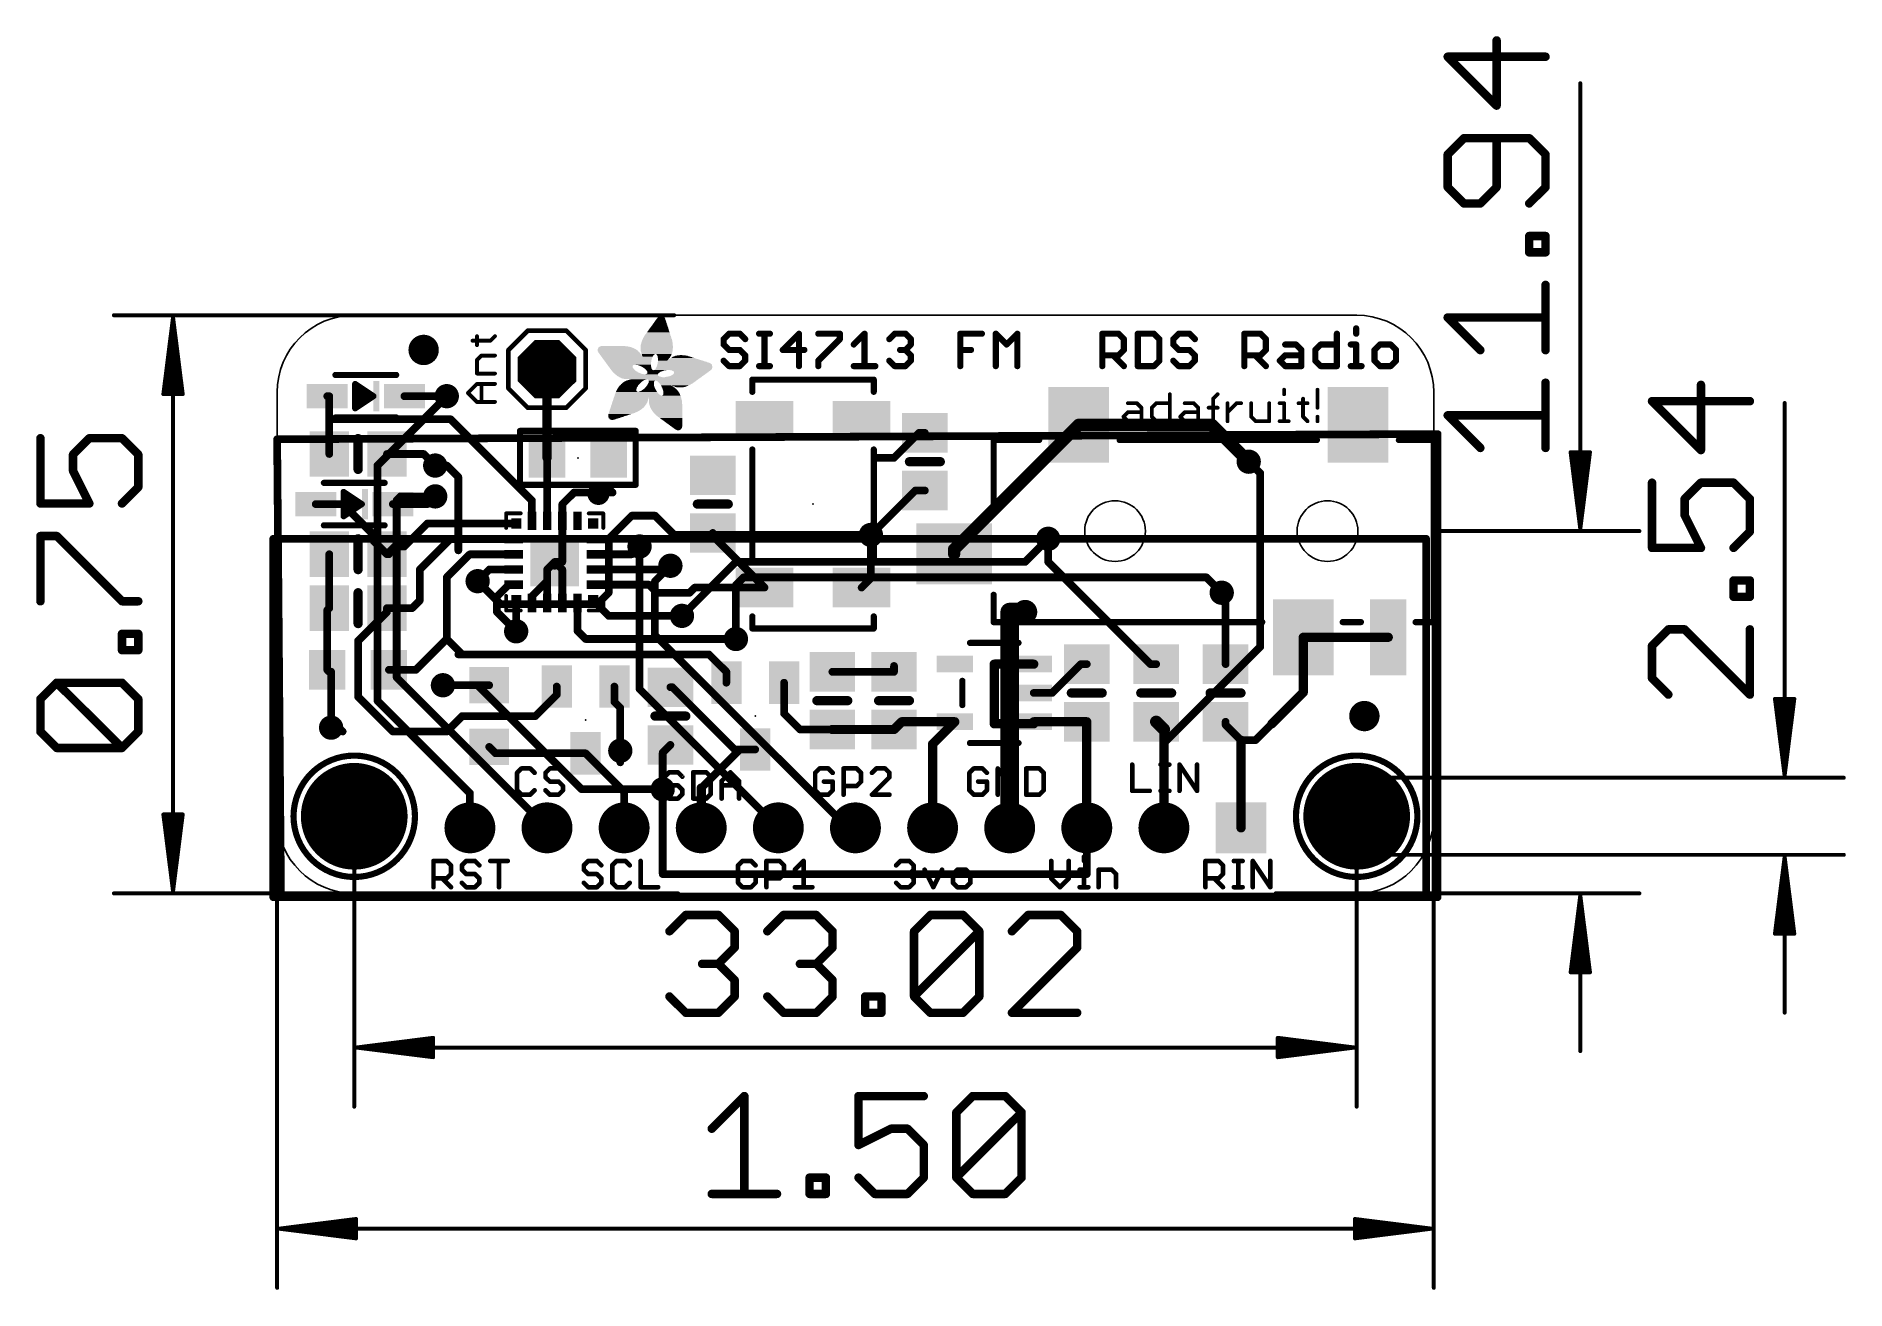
# Model space of a CAD drawing. Extents: x -7.9 to 51.7, y -13.1 to 28.2.
import ezdxf

# ---------------------------------------------------------------- set-up
doc = ezdxf.new("R2010")
doc.units = 0
for name, color, linetype in [('1', 12, 'CONTINUOUS'), ('16', 132, 'CONTINUOUS'), ('17', 110, 'CONTINUOUS'), ('18', 110, 'CONTINUOUS'), ('20', 53, 'CONTINUOUS'), ('21', 40, 'CONTINUOUS'), ('23', 40, 'CONTINUOUS'), ('24', 6, 'CONTINUOUS'), ('47', 253, 'CONTINUOUS')]:
    doc.layers.add(name, color=color, linetype=linetype)

# ---------------------------------------------------------------- blocks, each defined once
blk = doc.blocks.new('OCTAGONP')
at = {"const_width": 0.5}
blk.add_lwpolyline([(-0.25, -0.1036), (-0.25, 0.1036), (-0.1036, 0.25), (0.1036, 0.25), (0.25, 0.1036), (0.25, -0.1036), (0.1036, -0.25), (-0.1036, -0.25), (-0.25, -0.1036), (-0.25, 0.1036)], dxfattribs=at)
blk = doc.blocks.new('RECT')
blk.add_solid([(-0.5, -0.5), (0.5, -0.5), (-0.5, 0.5), (0.5, 0.5)])
blk = doc.blocks.new('PIE')
at = {"const_width": 0.5}
blk.add_lwpolyline([(0, -0.25, 1), (0, 0.25, 1), (0, -0.25)], format="xyb", dxfattribs=at)
blk = doc.blocks.new('SQUAREP')
blk.add_solid([(-0.5, -0.5), (0.5, -0.5), (-0.5, 0.5), (0.5, 0.5)])
blk = doc.blocks.new('ROUNDP')
at = {"const_width": 0.5}
blk.add_lwpolyline([(0, -0.25, 1), (0, 0.25, 1), (0, -0.25)], format="xyb", dxfattribs=at)
blk = doc.blocks.new('ROUNDV')
at = {"const_width": 0.5}
blk.add_lwpolyline([(0, -0.25, 1), (0, 0.25, 1), (0, -0.25)], format="xyb", dxfattribs=at)

msp = doc.modelspace()

# ---------------------------------------------------------------- linework, layer by layer
at = {"layer": '1'}
for points, const_width in [([(8.89, 14.351), (8.89, 17.272)], 0.3048), ([(1.717, 16.383), (1.651, 16.383)], 0.254), ([(1.717, 16.383), (1.717, 15.621)], 0.254), ([(4.191, 16.383), (5.588, 16.383)], 0.254), ([(5.715, 15.621), (1.717, 15.621)], 0.254), ([(1.717, 14.478), (1.717, 15.621)], 0.254), ([(8.394, 12.942), (5.715, 15.621)], 0.254), ([(22.3, 11.338), (26.4, 15.438)], 0.4064), ([(26.4, 15.438), (30.79, 15.438)], 0.4064), ([(30.79, 15.438), (32.004, 14.224)], 0.4064), ([(38.227, 15.1353), (0, 14.9637)], 0.254), ([(0, 14.9637), (0.127, -0.127)], 0.254), ([(21.143, 15.174), (20.32, 14.351)], 0.254), ([(21.336, 15.174), (21.143, 15.174)], 0.254), ([(38.227, -0.127), (38.227, 15.1353)], 0.254), ([(3.617, 14.478), (4.826, 14.478)], 0.254), ([(4.826, 14.478), (5.207, 14.097)], 0.254), ([(4.953, 14.351), (5.207, 14.097)], 0.254), ([(8.89, 12.281), (8.89, 14.351)], 0.254), ([(20.32, 14.351), (19.685, 14.351)], 0.254), ([(4.953, 12.827), (5.207, 13.081)], 0.254), ([(9.394, 12.823), (9.779, 13.208)], 0.254), ([(9.779, 13.208), (11.049, 13.208)], 0.254), ([(11.049, 13.208), (10.922, 13.335)], 0.254), ([(21.021, 13.274), (19.558, 11.811)], 0.254), ([(21.336, 13.274), (21.021, 13.274)], 0.254), ([(1.27, 12.827), (2.159, 12.827)], 0.254), ([(2.159, 12.827), (3.175, 11.811)], 0.254), ([(3.81, 12.827), (4.953, 12.827)], 0.254), ([(8.394, 12.277), (8.394, 12.942)], 0.254), ([(9.394, 12.277), (9.394, 12.823)], 0.254), ([(3.175, 11.811), (3.175, 11.618)], 0.254), ([(4.948, 12.187), (4.191, 11.43)], 0.254), ([(7.879, 12.187), (4.948, 12.187)], 0.254), ([(8.894, 12.277), (8.89, 12.281)], 0.254), ([(9.394, 12.277), (9.394, 10.922)], 0.254), ([(14.351, 11.877), (14.351, 11.779)], 0.254), ([(19.558, 11.811), (19.3621, 12.0069)], 0.254), ([(19.558, 10.382), (19.558, 11.811)], 0.254), ([(3.175, 11.618), (3.617, 11.176)], 0.254), ([(3.871, 11.43), (3.617, 11.176)], 0.254), ([(4.191, 11.43), (3.871, 11.43)], 0.254), ([(5.703, 11.672), (4.699, 10.668)], 0.254), ([(7.789, 11.672), (5.703, 11.672)], 0.254), ([(11.68, 11.172), (11.938, 11.43)], 0.254), ([(14.351, 11.779), (16.053, 10.077)], 0.254), ([(22.3, 11.188), (22.3, 11.338)], 0.4064), ([(25.4, 11.684), (25.4, 10.922)], 0.254), ([(1.717, 9.398), (1.717, 11.176)], 0.254), ([(3.683, 11.176), (3.617, 11.176)], 0.254), ([(4.699, 10.668), (4.699, 9.652)], 0.254), ([(6.346, 11.172), (5.588, 10.414)], 0.254), ([(7.789, 11.172), (6.346, 11.172)], 0.254), ([(6.989, 10.672), (6.604, 10.287)], 0.254), ([(7.789, 10.672), (6.989, 10.672)], 0.254), ([(8.894, 10.672), (9.144, 10.922)], 0.254), ([(8.894, 10.287), (8.894, 10.672)], 0.254), ([(9.394, 10.672), (9.144, 10.922)], 0.254), ([(9.394, 10.922), (9.144, 10.922)], 0.254), ([(9.144, 10.795), (9.144, 10.922)], 0.254), ([(9.394, 9.567), (9.394, 10.672)], 0.254), ([(10.499, 11.172), (11.68, 11.172)], 0.254), ([(10.499, 10.672), (12.831, 10.672)], 0.254), ([(12.831, 10.672), (12.954, 10.795)], 0.254), ([(25.4, 10.922), (28.768, 7.554)], 0.254), ([(5.588, 10.414), (5.588, 8.382)], 0.254), ([(7.632, 10.172), (7.239, 9.779)], 0.254), ([(7.789, 10.172), (7.632, 10.172)], 0.254), ([(8.382, 9.779), (8.89, 10.287)], 0.254), ([(8.89, 10.287), (8.894, 10.287)], 0.254), ([(8.894, 9.567), (8.894, 10.287)], 0.254), ([(10.499, 10.172), (12.246, 10.172)], 0.254), ([(12.246, 10.172), (12.512, 9.906)], 0.254), ([(13.589, 9.906), (13.76, 10.077)], 0.254), ([(13.76, 10.077), (16.053, 10.077)], 0.254), ([(19.253, 10.077), (19.558, 10.382)], 0.254), ([(4.699, 9.652), (4.445, 9.398)], 0.254), ([(7.239, 9.779), (7.239, 9.271)], 0.254), ([(7.879, 9.657), (7.874, 9.652)], 0.254), ([(7.874, 9.652), (7.874, 8.636)], 0.254), ([(8.382, 9.579), (8.382, 9.779)], 0.254), ([(8.394, 9.767), (8.382, 9.779)], 0.254), ([(8.394, 9.567), (8.382, 9.579)], 0.254), ([(8.394, 9.567), (8.394, 9.767)], 0.254), ([(9.894, 9.567), (9.894, 8.648)], 0.254), ([(10.409, 9.657), (10.922, 9.144)], 0.254), ([(12.512, 9.906), (13.589, 9.906)], 0.254), ([(31.115, 9.906), (31.242, 9.779)], 0.254), ([(31.242, 9.779), (31.242, 7.554)], 0.254), ([(1.717, 9.398), (1.651, 9.332)], 0.254), ([(1.651, 9.332), (1.651, 7.366)], 0.254), ([(2.667, 8.321), (3.617, 9.271)], 0.254), ([(4.445, 9.398), (3.617, 9.398)], 0.254), ([(3.617, 9.271), (3.617, 9.398)], 0.254), ([(7.239, 9.271), (7.874, 8.636)], 0.254), ([(10.922, 9.144), (13.335, 9.144)], 0.254), ([(24.638, 9.144), (24.257, 9.144)], 0.254), ([(24.638, 9.271), (24.638, 9.144)], 0.254), ([(2.667, 6.477), (2.667, 8.321)], 0.254), ([(5.588, 8.382), (4.572, 7.366)], 0.254), ([(5.588, 8.382), (6.096, 7.874)], 0.254), ([(9.894, 8.648), (10.16, 8.382)], 0.254), ([(10.16, 8.382), (15.113, 8.382)], 0.254), ([(36.6, 8.438), (33.8, 8.438)], 0.3048), ([(33.8, 8.438), (33.8, 6.622)], 0.3048), ([(6.096, 7.874), (5.969, 7.874)], 0.254), ([(14.224, 7.874), (6.096, 7.874)], 0.254), ([(14.224, 7.874), (14.798, 7.3)], 0.254), ([(1.651, 7.366), (1.712, 7.305)], 0.254), ([(1.712, 7.305), (1.778, 7.305)], 0.254), ([(1.778, 7.305), (1.778, 5.461)], 0.254), ([(4.572, 7.366), (3.683, 7.366)], 0.254), ([(14.798, 7.3), (14.798, 6.942)], 0.254), ([(20.32, 7.3), (18.288, 7.3)], 0.254), ([(20.32, 7.3), (20.32, 7.493)], 0.254), ([(24.9221, 7.554), (23.622, 7.554)], 0.3048), ([(23.622, 7.554), (23.622, 5.588)], 0.3048), ([(26.477, 7.554), (25.527, 6.604)], 0.254), ([(26.67, 7.554), (26.477, 7.554)], 0.254), ([(28.768, 7.554), (28.956, 7.554)], 0.254), ([(3.81, 5.334), (2.667, 6.477)], 0.254), ([(6.985, 6.858), (5.461, 6.858)], 0.254), ([(8.509, 5.842), (9.21, 6.543)], 0.254), ([(9.21, 6.543), (9.21, 6.815)], 0.254), ([(11.11, 6.307), (11.11, 6.815)], 0.254), ([(12.954, 6.792), (13.02, 6.792)], 0.254), ([(13.02, 6.792), (15.07, 4.742)], 0.254), ([(16.698, 5.926), (16.698, 6.942)], 0.254), ([(25.527, 6.604), (24.9221, 6.604)], 0.254), ([(33.8, 6.622), (32.766, 5.588)], 0.3048), ([(6.096, 5.842), (5.588, 5.334)], 0.254), ([(8.509, 5.842), (6.096, 5.842)], 0.254), ([(11.303, 6.114), (11.11, 6.307)], 0.254), ([(11.303, 4.699), (11.303, 6.114)], 0.254), ([(17.224, 5.4), (16.698, 5.926)], 0.254), ([(5.588, 5.334), (3.81, 5.334)], 0.254), ([(18.288, 5.4), (17.224, 5.4)], 0.254), ([(18.288, 5.4), (20.32, 5.4)], 0.3048), ([(20.32, 5.4), (20.574, 5.654)], 0.3048), ([(20.574, 5.654), (22.3219, 5.654)], 0.3048), ([(21.59, 4.9221), (22.3219, 5.654)], 0.3048), ([(23.622, 5.588), (24.9221, 5.588)], 0.3048), ([(26.67, 5.654), (24.9221, 5.654)], 0.3048), ([(24.9221, 5.588), (24.9221, 5.654)], 0.3048), ([(26.67, 2.159), (26.67, 5.654)], 0.3048), ([(28.956, 5.654), (29.21, 5.4)], 0.4064), ([(29.21, 2.159), (29.21, 5.4)], 0.3048), ([(31.242, 5.554), (31.242, 5.654)], 0.254), ([(31.75, 5.046), (31.242, 5.554)], 0.254), ([(32.766, 5.588), (32.224, 5.046)], 0.254), ([(6.985, 4.826), (7.196, 4.615)], 0.254), ([(12.7, 4.638), (12.954, 4.892)], 0.254), ([(13.97, 3.472), (15.24, 4.742)], 0.254), ([(15.07, 4.742), (15.748, 4.742)], 0.254), ([(15.24, 4.742), (15.748, 4.742)], 0.254), ([(21.59, 2.159), (21.59, 4.9221)], 0.3048), ([(31.75, 2.159), (31.75, 5.046)], 0.3048), ([(32.224, 5.046), (31.75, 5.046)], 0.254), ([(7.196, 4.615), (10.16, 4.615)], 0.254), ([(10.16, 4.615), (11.43, 3.345)], 0.254), ([(12.7, 3.429), (12.7, 4.638)], 0.254), ([(13.97, 2.159), (13.97, 3.472)], 0.3048), ([(11.43, 3.345), (11.43, 2.159)], 0.254), ([(12.7, 3.429), (12.7, 0.635)], 0.254), ([(11.43, 2.159), (11.43, 2.583)], 0.3048), ([(26.67, 0.635), (26.67, 2.159)], 0.254), ([(12.7, 0.635), (26.67, 0.635)], 0.254), ([(0.127, -0.127), (38.227, -0.127)], 0.254)]:
    msp.add_lwpolyline(points, dxfattribs=dict(at, const_width=const_width))
for points, const_width in [([(8.9662, 17.272, 1), (8.8138, 17.272)], 0.1524), ([(1.651, 16.4465, 1), (1.651, 16.3195)], 0.127), ([(1.7805, 16.383, 1), (1.6535, 16.383)], 0.127), ([(1.717, 16.3195, 1), (1.717, 16.4465)], 0.127), ([(4.191, 16.4465, 1), (4.191, 16.3195)], 0.127), ([(5.588, 16.3195, 1), (5.588, 16.4465)], 0.127), ([(1.717, 15.6845, 1), (1.717, 15.5575)], 0.127), ([(1.7805, 15.621, 1), (1.6535, 15.621)], 0.127), ([(1.6535, 15.621, 1), (1.7805, 15.621)], 0.127), ([(5.7599, 15.6659, 1), (5.6701, 15.5761)], 0.127), ([(5.715, 15.5575, 1), (5.715, 15.6845)], 0.127), ([(26.4, 15.5396, 1), (26.4, 15.3364)], 0.2032), ([(26.4718, 15.3662, 1), (26.3282, 15.5098)], 0.2032), ([(30.8618, 15.5098, 1), (30.7182, 15.3662)], 0.2032), ([(30.79, 15.3364, 1), (30.79, 15.5396)], 0.2032), ([(0.0635, 14.9643, 1), (-0.0635, 14.9632)], 0.127), ([(-0.0003, 15.0272, 1), (0.0003, 14.9002)], 0.127), ([(21.143, 15.2375, 1), (21.143, 15.1105)], 0.127), ([(21.1879, 15.1291, 1), (21.0981, 15.2189)], 0.127), ([(21.336, 15.1105, 1), (21.336, 15.2375)], 0.127), ([(38.2905, 15.1353, 1), (38.1635, 15.1353)], 0.127), ([(38.2273, 15.0718, 1), (38.2267, 15.1988)], 0.127), ([(1.6535, 14.478, 1), (1.7805, 14.478)], 0.127), ([(3.617, 14.5415, 1), (3.617, 14.4145)], 0.127), ([(4.8709, 14.5229, 1), (4.7811, 14.4331)], 0.127), ([(4.826, 14.4145, 1), (4.826, 14.5415)], 0.127), ([(4.9979, 14.3959, 1), (4.9081, 14.3061)], 0.127), ([(8.8138, 14.351, 1), (8.9662, 14.351)], 0.1524), ([(8.9535, 14.351, 1), (8.8265, 14.351)], 0.127), ([(19.685, 14.4145, 1), (19.685, 14.2875)], 0.127), ([(20.2751, 14.3959, 1), (20.3649, 14.3061)], 0.127), ([(20.32, 14.2875, 1), (20.32, 14.4145)], 0.127), ([(31.9322, 14.1522, 1), (32.0758, 14.2958)], 0.2032), ([(5.1621, 14.0521, 1), (5.2519, 14.1419)], 0.127), ([(5.1621, 14.0521, 1), (5.2519, 14.1419)], 0.127), ([(5.2519, 13.0361, 1), (5.1621, 13.1259)], 0.127), ([(9.779, 13.2715, 1), (9.779, 13.1445)], 0.127), ([(9.8239, 13.1631, 1), (9.7341, 13.2529)], 0.127), ([(10.9669, 13.3799, 1), (10.8771, 13.2901)], 0.127), ([(11.0041, 13.1631, 1), (11.0939, 13.2529)], 0.127), ([(11.049, 13.1445, 1), (11.049, 13.2715)], 0.127), ([(21.021, 13.3375, 1), (21.021, 13.2105)], 0.127), ([(21.0659, 13.2291, 1), (20.9761, 13.3189)], 0.127), ([(21.336, 13.2105, 1), (21.336, 13.3375)], 0.127), ([(1.27, 12.8905, 1), (1.27, 12.7635)], 0.127), ([(2.2039, 12.8719, 1), (2.1141, 12.7821)], 0.127), ([(2.159, 12.7635, 1), (2.159, 12.8905)], 0.127), ([(3.81, 12.8905, 1), (3.81, 12.7635)], 0.127), ([(4.9081, 12.8719, 1), (4.9979, 12.7821)], 0.127), ([(4.953, 12.7635, 1), (4.953, 12.8905)], 0.127), ([(8.4575, 12.942, 1), (8.3305, 12.942)], 0.127), ([(8.3491, 12.8971, 1), (8.4389, 12.9869)], 0.127), ([(9.4575, 12.823, 1), (9.3305, 12.823)], 0.127), ([(9.3491, 12.8679, 1), (9.4389, 12.7781)], 0.127), ([(3.2385, 11.811, 1), (3.1115, 11.811)], 0.127), ([(4.948, 12.2505, 1), (4.948, 12.1235)], 0.127), ([(4.9929, 12.1421, 1), (4.9031, 12.2319)], 0.127), ([(7.879, 12.1235, 1), (7.879, 12.2505)], 0.127), ([(8.3305, 12.277, 1), (8.4575, 12.277)], 0.127), ([(8.9349, 12.3259, 1), (8.8451, 12.2361)], 0.127), ([(8.8265, 12.281, 1), (8.9535, 12.281)], 0.127), ([(8.8491, 12.2321, 1), (8.9389, 12.3219)], 0.127), ([(9.4575, 12.277, 1), (9.3305, 12.277)], 0.127), ([(9.3305, 12.277, 1), (9.4575, 12.277)], 0.127), ([(14.4145, 11.877, 1), (14.2875, 11.877)], 0.127), ([(19.407, 12.0518, 1), (19.3172, 11.962)], 0.127), ([(19.6215, 11.811, 1), (19.4945, 11.811)], 0.127), ([(3.2199, 11.6629, 1), (3.1301, 11.5731)], 0.127), ([(3.1115, 11.618, 1), (3.2385, 11.618)], 0.127), ([(3.1301, 11.7661, 1), (3.2199, 11.8559)], 0.127), ([(3.871, 11.4935, 1), (3.871, 11.3665)], 0.127), ([(3.9159, 11.3851, 1), (3.8261, 11.4749)], 0.127), ([(4.1461, 11.4749, 1), (4.2359, 11.3851)], 0.127), ([(4.191, 11.3665, 1), (4.191, 11.4935)], 0.127), ([(5.703, 11.7355, 1), (5.703, 11.6085)], 0.127), ([(5.7479, 11.6271, 1), (5.6581, 11.7169)], 0.127), ([(7.789, 11.6085, 1), (7.789, 11.7355)], 0.127), ([(11.9829, 11.3851, 1), (11.8931, 11.4749)], 0.127), ([(14.3959, 11.8239, 1), (14.3061, 11.7341)], 0.127), ([(14.2875, 11.779, 1), (14.4145, 11.779)], 0.127), ([(19.5131, 11.8559, 1), (19.6029, 11.7661)], 0.127), ([(19.5131, 11.7661, 1), (19.6029, 11.8559)], 0.127), ([(22.4016, 11.338, 1), (22.1984, 11.338)], 0.2032), ([(22.2282, 11.4098, 1), (22.3718, 11.2662)], 0.2032), ([(25.4635, 11.684, 1), (25.3365, 11.684)], 0.127), ([(1.7805, 11.176, 1), (1.6535, 11.176)], 0.127), ([(3.617, 11.2395, 1), (3.617, 11.1125)], 0.127), ([(3.5721, 11.2209, 1), (3.6619, 11.1311)], 0.127), ([(3.5721, 11.1311, 1), (3.6619, 11.2209)], 0.127), ([(3.683, 11.1125, 1), (3.683, 11.2395)], 0.127), ([(4.7625, 10.668, 1), (4.6355, 10.668)], 0.127), ([(4.6541, 10.7129, 1), (4.7439, 10.6231)], 0.127), ([(6.346, 11.2355, 1), (6.346, 11.1085)], 0.127), ([(6.3909, 11.1271, 1), (6.3011, 11.2169)], 0.127), ([(6.989, 10.7355, 1), (6.989, 10.6085)], 0.127), ([(7.0339, 10.6271, 1), (6.9441, 10.7169)], 0.127), ([(7.789, 11.1085, 1), (7.789, 11.2355)], 0.127), ([(7.789, 10.6085, 1), (7.789, 10.7355)], 0.127), ([(8.9575, 10.672, 1), (8.8305, 10.672)], 0.127), ([(8.8491, 10.7169, 1), (8.9389, 10.6271)], 0.127), ([(9.1889, 10.9669, 1), (9.0991, 10.8771)], 0.127), ([(9.144, 10.9855, 1), (9.144, 10.8585)], 0.127), ([(9.2075, 10.922, 1), (9.0805, 10.922)], 0.127), ([(9.0805, 10.795, 1), (9.2075, 10.795)], 0.127), ([(9.1889, 10.8771, 1), (9.0991, 10.9669)], 0.127), ([(9.3305, 10.922, 1), (9.4575, 10.922)], 0.127), ([(9.4575, 10.672, 1), (9.3305, 10.672)], 0.127), ([(9.3491, 10.6271, 1), (9.4389, 10.7169)], 0.127), ([(9.394, 10.8585, 1), (9.394, 10.9855)], 0.127), ([(10.499, 11.2355, 1), (10.499, 11.1085)], 0.127), ([(10.499, 10.7355, 1), (10.499, 10.6085)], 0.127), ([(11.6351, 11.2169, 1), (11.7249, 11.1271)], 0.127), ([(11.68, 11.1085, 1), (11.68, 11.2355)], 0.127), ([(12.7861, 10.7169, 1), (12.8759, 10.6271)], 0.127), ([(12.831, 10.6085, 1), (12.831, 10.7355)], 0.127), ([(12.9989, 10.7501, 1), (12.9091, 10.8399)], 0.127), ([(22.1984, 11.188, 1), (22.4016, 11.188)], 0.2032), ([(25.4449, 10.9669, 1), (25.3551, 10.8771)], 0.127), ([(25.3365, 10.922, 1), (25.4635, 10.922)], 0.127), ([(5.6515, 10.414, 1), (5.5245, 10.414)], 0.127), ([(5.5431, 10.4589, 1), (5.6329, 10.3691)], 0.127), ([(6.5591, 10.3319, 1), (6.6489, 10.2421)], 0.127), ([(7.632, 10.2355, 1), (7.632, 10.1085)], 0.127), ([(7.6769, 10.1271, 1), (7.5871, 10.2169)], 0.127), ([(7.789, 10.1085, 1), (7.789, 10.2355)], 0.127), ([(8.89, 10.3505, 1), (8.89, 10.2235)], 0.127), ([(8.9575, 10.287, 1), (8.8305, 10.287)], 0.127), ([(8.8305, 10.287, 1), (8.9575, 10.287)], 0.127), ([(8.9349, 10.2421, 1), (8.8451, 10.3319)], 0.127), ([(8.894, 10.2235, 1), (8.894, 10.3505)], 0.127), ([(10.499, 10.2355, 1), (10.499, 10.1085)], 0.127), ([(12.2909, 10.2169, 1), (12.2011, 10.1271)], 0.127), ([(12.246, 10.1085, 1), (12.246, 10.2355)], 0.127), ([(13.76, 10.1405, 1), (13.76, 10.0135)], 0.127), ([(13.8049, 10.0321, 1), (13.7151, 10.1219)], 0.127), ([(16.0081, 10.0321, 1), (16.0979, 10.1219)], 0.127), ([(16.053, 10.0135, 1), (16.053, 10.1405)], 0.127), ([(19.2081, 10.1219, 1), (19.2979, 10.0321)], 0.127), ([(19.4945, 10.382, 1), (19.6215, 10.382)], 0.127), ([(19.6029, 10.3371, 1), (19.5131, 10.4269)], 0.127), ([(4.6355, 9.652, 1), (4.7625, 9.652)], 0.127), ([(4.7439, 9.6071, 1), (4.6541, 9.6969)], 0.127), ([(7.3025, 9.779, 1), (7.1755, 9.779)], 0.127), ([(7.1941, 9.8239, 1), (7.2839, 9.7341)], 0.127), ([(7.9375, 9.652, 1), (7.8105, 9.652)], 0.127), ([(7.8291, 9.6969, 1), (7.9189, 9.6071)], 0.127), ([(7.9239, 9.6121, 1), (7.8341, 9.7019)], 0.127), ([(8.4455, 9.779, 1), (8.3185, 9.779)], 0.127), ([(8.4269, 9.8239, 1), (8.3371, 9.7341)], 0.127), ([(8.3371, 9.8239, 1), (8.4269, 9.7341)], 0.127), ([(8.4269, 9.6239, 1), (8.3371, 9.5341)], 0.127), ([(8.3185, 9.579, 1), (8.4455, 9.579)], 0.127), ([(8.4575, 9.767, 1), (8.3305, 9.767)], 0.127), ([(8.3305, 9.567, 1), (8.4575, 9.567)], 0.127), ([(8.3491, 9.7221, 1), (8.4389, 9.8119)], 0.127), ([(8.3491, 9.5221, 1), (8.4389, 9.6119)], 0.127), ([(8.8305, 9.567, 1), (8.9575, 9.567)], 0.127), ([(9.3305, 9.567, 1), (9.4575, 9.567)], 0.127), ([(9.9575, 9.567, 1), (9.8305, 9.567)], 0.127), ([(10.4539, 9.7019, 1), (10.3641, 9.6121)], 0.127), ([(12.512, 9.9695, 1), (12.512, 9.8425)], 0.127), ([(12.4671, 9.8611, 1), (12.5569, 9.9509)], 0.127), ([(13.5441, 9.9509, 1), (13.6339, 9.8611)], 0.127), ([(13.589, 9.8425, 1), (13.589, 9.9695)], 0.127), ([(31.1599, 9.9509, 1), (31.0701, 9.8611)], 0.127), ([(31.3055, 9.779, 1), (31.1785, 9.779)], 0.127), ([(31.1971, 9.7341, 1), (31.2869, 9.8239)], 0.127), ([(1.7145, 9.332, 1), (1.5875, 9.332)], 0.127), ([(1.6061, 9.3769, 1), (1.6959, 9.2871)], 0.127), ([(1.6535, 9.398, 1), (1.7805, 9.398)], 0.127), ([(1.7619, 9.3531, 1), (1.6721, 9.4429)], 0.127), ([(3.617, 9.4615, 1), (3.617, 9.3345)], 0.127), ([(3.6805, 9.398, 1), (3.5535, 9.398)], 0.127), ([(3.5535, 9.271, 1), (3.6805, 9.271)], 0.127), ([(3.6619, 9.2261, 1), (3.5721, 9.3159)], 0.127), ([(4.4001, 9.4429, 1), (4.4899, 9.3531)], 0.127), ([(4.445, 9.3345, 1), (4.445, 9.4615)], 0.127), ([(7.2839, 9.3159, 1), (7.1941, 9.2261)], 0.127), ([(7.1755, 9.271, 1), (7.3025, 9.271)], 0.127), ([(10.922, 9.2075, 1), (10.922, 9.0805)], 0.127), ([(10.8771, 9.0991, 1), (10.9669, 9.1889)], 0.127), ([(13.335, 9.0805, 1), (13.335, 9.2075)], 0.127), ([(24.257, 9.2075, 1), (24.257, 9.0805)], 0.127), ([(24.7015, 9.271, 1), (24.5745, 9.271)], 0.127), ([(24.5745, 9.144, 1), (24.7015, 9.144)], 0.127), ([(24.638, 9.0805, 1), (24.638, 9.2075)], 0.127), ([(2.7305, 8.321, 1), (2.6035, 8.321)], 0.127), ([(2.6221, 8.3659, 1), (2.7119, 8.2761)], 0.127), ([(5.6329, 8.4269, 1), (5.5431, 8.3371)], 0.127), ([(5.5245, 8.382, 1), (5.6515, 8.382)], 0.127), ([(5.6329, 8.3371, 1), (5.5431, 8.4269)], 0.127), ([(7.8105, 8.636, 1), (7.9375, 8.636)], 0.127), ([(7.8291, 8.5911, 1), (7.9189, 8.6809)], 0.127), ([(9.9389, 8.6929, 1), (9.8491, 8.6031)], 0.127), ([(9.8305, 8.648, 1), (9.9575, 8.648)], 0.127), ([(10.16, 8.4455, 1), (10.16, 8.3185)], 0.127), ([(10.1151, 8.3371, 1), (10.2049, 8.4269)], 0.127), ([(15.113, 8.3185, 1), (15.113, 8.4455)], 0.127), ([(33.8, 8.5142, 1), (33.8, 8.3618)], 0.1524), ([(33.8762, 8.438, 1), (33.7238, 8.438)], 0.1524), ([(36.6, 8.3618, 1), (36.6, 8.5142)], 0.1524), ([(5.969, 7.9375, 1), (5.969, 7.8105)], 0.127), ([(6.096, 7.9375, 1), (6.096, 7.8105)], 0.127), ([(6.0511, 7.8291, 1), (6.1409, 7.9189)], 0.127), ([(6.096, 7.8105, 1), (6.096, 7.9375)], 0.127), ([(14.2689, 7.9189, 1), (14.1791, 7.8291)], 0.127), ([(14.224, 7.8105, 1), (14.224, 7.9375)], 0.127), ([(1.6959, 7.4109, 1), (1.6061, 7.3211)], 0.127), ([(1.5875, 7.366, 1), (1.7145, 7.366)], 0.127), ([(1.712, 7.3685, 1), (1.712, 7.2415)], 0.127), ([(1.6671, 7.2601, 1), (1.7569, 7.3499)], 0.127), ([(1.8415, 7.305, 1), (1.7145, 7.305)], 0.127), ([(1.778, 7.2415, 1), (1.778, 7.3685)], 0.127), ([(3.683, 7.4295, 1), (3.683, 7.3025)], 0.127), ([(4.5271, 7.4109, 1), (4.6169, 7.3211)], 0.127), ([(4.572, 7.3025, 1), (4.572, 7.4295)], 0.127), ([(14.8615, 7.3, 1), (14.7345, 7.3)], 0.127), ([(14.7531, 7.2551, 1), (14.8429, 7.3449)], 0.127), ([(18.288, 7.3635, 1), (18.288, 7.2365)], 0.127), ([(20.3835, 7.493, 1), (20.2565, 7.493)], 0.127), ([(20.2565, 7.3, 1), (20.3835, 7.3)], 0.127), ([(20.32, 7.2365, 1), (20.32, 7.3635)], 0.127), ([(23.622, 7.6302, 1), (23.622, 7.4778)], 0.1524), ([(23.6982, 7.554, 1), (23.5458, 7.554)], 0.1524), ([(24.9221, 7.4778, 1), (24.9221, 7.6302)], 0.1524), ([(26.477, 7.6175, 1), (26.477, 7.4905)], 0.127), ([(26.5219, 7.5091, 1), (26.4321, 7.5989)], 0.127), ([(26.67, 7.4905, 1), (26.67, 7.6175)], 0.127), ([(28.768, 7.6175, 1), (28.768, 7.4905)], 0.127), ([(28.7231, 7.5091, 1), (28.8129, 7.5989)], 0.127), ([(28.956, 7.4905, 1), (28.956, 7.6175)], 0.127), ([(31.1785, 7.554, 1), (31.3055, 7.554)], 0.127), ([(2.7119, 6.5219, 1), (2.6221, 6.4321)], 0.127), ([(5.461, 6.9215, 1), (5.461, 6.7945)], 0.127), ([(6.985, 6.7945, 1), (6.985, 6.9215)], 0.127), ([(9.2735, 6.815, 1), (9.1465, 6.815)], 0.127), ([(9.1465, 6.543, 1), (9.2735, 6.543)], 0.127), ([(9.2549, 6.4981, 1), (9.1651, 6.5879)], 0.127), ([(11.1735, 6.815, 1), (11.0465, 6.815)], 0.127), ([(12.954, 6.8555, 1), (12.954, 6.7285)], 0.127), ([(13.0649, 6.8369, 1), (12.9751, 6.7471)], 0.127), ([(13.02, 6.7285, 1), (13.02, 6.8555)], 0.127), ([(14.7345, 6.942, 1), (14.8615, 6.942)], 0.127), ([(16.7615, 6.942, 1), (16.6345, 6.942)], 0.127), ([(24.9221, 6.6675, 1), (24.9221, 6.5405)], 0.127), ([(25.4821, 6.6489, 1), (25.5719, 6.5591)], 0.127), ([(25.527, 6.5405, 1), (25.527, 6.6675)], 0.127), ([(33.7238, 6.622, 1), (33.8762, 6.622)], 0.1524), ([(33.8539, 6.5681, 1), (33.7461, 6.6759)], 0.1524), ([(2.6035, 6.477, 1), (2.7305, 6.477)], 0.127), ([(6.096, 5.9055, 1), (6.096, 5.7785)], 0.127), ([(6.1409, 5.7971, 1), (6.0511, 5.8869)], 0.127), ([(8.509, 5.7785, 1), (8.509, 5.9055)], 0.127), ([(11.1549, 6.3519, 1), (11.0651, 6.2621)], 0.127), ([(11.0465, 6.307, 1), (11.1735, 6.307)], 0.127), ([(11.3665, 6.114, 1), (11.2395, 6.114)], 0.127), ([(11.2581, 6.0691, 1), (11.3479, 6.1589)], 0.127), ([(16.7429, 5.9709, 1), (16.6531, 5.8811)], 0.127), ([(16.6345, 5.926, 1), (16.7615, 5.926)], 0.127), ([(1.7145, 5.461, 1), (1.8415, 5.461)], 0.127), ([(3.81, 5.3975, 1), (3.81, 5.2705)], 0.127), ([(3.7651, 5.2891, 1), (3.8549, 5.3789)], 0.127), ([(5.5431, 5.3789, 1), (5.6329, 5.2891)], 0.127), ([(5.588, 5.2705, 1), (5.588, 5.3975)], 0.127), ([(8.4641, 5.8869, 1), (8.5539, 5.7971)], 0.127), ([(17.224, 5.4635, 1), (17.224, 5.3365)], 0.127), ([(17.1791, 5.3551, 1), (17.2689, 5.4449)], 0.127), ([(18.288, 5.4762, 1), (18.288, 5.3238)], 0.1524), ([(18.288, 5.3365, 1), (18.288, 5.4635)], 0.127), ([(20.2661, 5.4539, 1), (20.3739, 5.3461)], 0.1524), ([(20.32, 5.3238, 1), (20.32, 5.4762)], 0.1524), ([(20.574, 5.7302, 1), (20.574, 5.5778)], 0.1524), ([(20.6279, 5.6001, 1), (20.5201, 5.7079)], 0.1524), ([(22.3758, 5.6001, 1), (22.268, 5.7079)], 0.1524), ([(22.3219, 5.5778, 1), (22.3219, 5.7302)], 0.1524), ([(23.622, 5.6642, 1), (23.622, 5.5118)], 0.1524), ([(23.5458, 5.588, 1), (23.6982, 5.588)], 0.1524), ([(24.9221, 5.7302, 1), (24.9221, 5.5778)], 0.1524), ([(24.9983, 5.654, 1), (24.8459, 5.654)], 0.1524), ([(24.8459, 5.588, 1), (24.9983, 5.588)], 0.1524), ([(24.9221, 5.5118, 1), (24.9221, 5.6642)], 0.1524), ([(26.7462, 5.654, 1), (26.5938, 5.654)], 0.1524), ([(26.67, 5.5778, 1), (26.67, 5.7302)], 0.1524), ([(29.0278, 5.7258, 1), (28.8842, 5.5822)], 0.2032), ([(29.1382, 5.3282, 1), (29.2818, 5.4718)], 0.2032), ([(29.2862, 5.4, 1), (29.1338, 5.4)], 0.1524), ([(31.3055, 5.654, 1), (31.1785, 5.654)], 0.127), ([(31.2869, 5.5989, 1), (31.1971, 5.5091)], 0.127), ([(31.1785, 5.554, 1), (31.3055, 5.554)], 0.127), ([(32.7121, 5.6419, 1), (32.8199, 5.5341)], 0.1524), ([(32.8109, 5.5431, 1), (32.7211, 5.6329)], 0.127), ([(7.0299, 4.8709, 1), (6.9401, 4.7811)], 0.127), ([(12.9989, 4.8471, 1), (12.9091, 4.9369)], 0.127), ([(15.07, 4.8055, 1), (15.07, 4.6785)], 0.127), ([(15.0251, 4.6971, 1), (15.1149, 4.7869)], 0.127), ([(15.24, 4.8055, 1), (15.24, 4.6785)], 0.127), ([(15.2849, 4.6971, 1), (15.1951, 4.7869)], 0.127), ([(15.748, 4.6785, 1), (15.748, 4.8055)], 0.127), ([(15.748, 4.6785, 1), (15.748, 4.8055)], 0.127), ([(21.6662, 4.9221, 1), (21.5138, 4.9221)], 0.1524), ([(21.5361, 4.976, 1), (21.6439, 4.8682)], 0.1524), ([(31.8262, 5.046, 1), (31.6738, 5.046)], 0.1524), ([(31.75, 5.1095, 1), (31.75, 4.9825)], 0.127), ([(31.7051, 5.0011, 1), (31.7949, 5.0909)], 0.127), ([(32.1791, 5.0909, 1), (32.2689, 5.0011)], 0.127), ([(32.224, 4.9825, 1), (32.224, 5.1095)], 0.127), ([(7.196, 4.6785, 1), (7.196, 4.5515)], 0.127), ([(7.1511, 4.5701, 1), (7.2409, 4.6599)], 0.127), ([(10.2049, 4.6599, 1), (10.1151, 4.5701)], 0.127), ([(10.16, 4.5515, 1), (10.16, 4.6785)], 0.127), ([(11.2395, 4.699, 1), (11.3665, 4.699)], 0.127), ([(12.7635, 4.638, 1), (12.6365, 4.638)], 0.127), ([(12.6551, 4.6829, 1), (12.7449, 4.5931)], 0.127), ([(14.0462, 3.472, 1), (13.8938, 3.472)], 0.1524), ([(13.9251, 3.5169, 1), (14.0149, 3.4271)], 0.127), ([(11.4935, 3.345, 1), (11.3665, 3.345)], 0.127), ([(11.3851, 3.3001, 1), (11.4749, 3.3899)], 0.127), ([(12.7635, 3.429, 1), (12.6365, 3.429)], 0.127), ([(12.6365, 3.429, 1), (12.7635, 3.429)], 0.127), ([(11.5062, 2.583, 1), (11.3538, 2.583)], 0.1524), ([(11.3538, 2.159, 1), (11.5062, 2.159)], 0.1524), ([(11.3665, 2.159, 1), (11.4935, 2.159)], 0.127), ([(13.8938, 2.159, 1), (14.0462, 2.159)], 0.1524), ([(21.5138, 2.159, 1), (21.6662, 2.159)], 0.1524), ([(26.5938, 2.159, 1), (26.7462, 2.159)], 0.1524), ([(26.7335, 2.159, 1), (26.6065, 2.159)], 0.127), ([(29.1338, 2.159, 1), (29.2862, 2.159)], 0.1524), ([(31.6738, 2.159, 1), (31.8262, 2.159)], 0.1524), ([(12.7, 0.6985, 1), (12.7, 0.5715)], 0.127), ([(12.6365, 0.635, 1), (12.7635, 0.635)], 0.127), ([(26.6065, 0.635, 1), (26.7335, 0.635)], 0.127), ([(26.67, 0.5715, 1), (26.67, 0.6985)], 0.127), ([(0.127, -0.0635, 1), (0.127, -0.1905)], 0.127), ([(38.227, -0.1905, 1), (38.227, -0.0635)], 0.127), ([(0.0635, -0.1275, 1), (0.1905, -0.1265)], 0.127), ([(38.1635, -0.127, 1), (38.2905, -0.127)], 0.127)]:
    msp.add_lwpolyline(points, format="xyb", dxfattribs=dict(at, const_width=const_width))
at = {"layer": '16'}
for points, const_width in [([(5.588, 16.383), (3.302, 14.097)], 0.254), ([(32.385, 13.843), (32.004, 14.224)], 0.254), ([(3.302, 14.097), (3.302, 6.35)], 0.254), ([(5.207, 14.097), (5.588, 14.097)], 0.254), ([(5.588, 14.097), (5.969, 13.716)], 0.254), ([(5.969, 13.716), (5.969, 11.303)], 0.254), ([(32.385, 8.128), (32.385, 13.843)], 0.254), ([(3.937, 12.954), (4.064, 13.081)], 0.254), ([(4.064, 13.081), (5.207, 13.081)], 0.254), ([(3.937, 7.112), (3.937, 12.954)], 0.254), ([(11.684, 12.446), (10.922, 11.684)], 0.254), ([(12.446, 12.446), (11.684, 12.446)], 0.254), ([(13.081, 11.811), (12.446, 12.446)], 0.254), ([(19.558, 11.811), (13.081, 11.811)], 0.254), ([(37.846, 11.684), (-0.127, 11.684)], 0.254), ([(-0.127, 11.684), (-0.127, -0.127)], 0.254), ([(10.922, 11.684), (10.922, 9.906)], 0.254), ([(11.938, 6.731), (11.938, 11.43)], 0.254), ([(24.638, 10.922), (25.4, 11.684)], 0.254), ([(37.846, -0.127), (37.846, 11.684)], 0.254), ([(12.446, 10.287), (12.954, 10.795)], 0.254), ([(13.335, 9.144), (15.113, 10.922)], 0.254), ([(15.113, 10.922), (24.638, 10.922)], 0.254), ([(7.366, 9.525), (6.604, 10.287)], 0.254), ([(12.446, 8.509), (12.446, 10.287)], 0.254), ([(15.113, 10.16), (15.367, 10.414)], 0.254), ([(15.113, 8.382), (15.113, 10.16)], 0.254), ([(15.367, 10.414), (30.607, 10.414)], 0.254), ([(30.607, 10.414), (31.115, 9.906)], 0.254), ([(10.541, 9.525), (7.366, 9.525)], 0.254), ([(10.922, 9.906), (10.541, 9.525)], 0.254), ([(24.13, 2.159), (24.13, 9.271)], 0.6096), ([(24.13, 9.271), (24.638, 9.271)], 0.6096), ([(12.446, 8.509), (18.796, 2.159)], 0.254), ([(29.21, 4.953), (32.385, 8.128)], 0.254), ([(8.89, 2.159), (3.937, 7.112)], 0.254), ([(6.604, 6.858), (5.461, 6.858)], 0.254), ([(6.604, 6.858), (10.033, 3.429)], 0.254), ([(16.51, 2.159), (11.938, 6.731)], 0.254), ([(3.302, 6.35), (6.35, 3.302)], 0.254), ([(1.778, 5.461), (2.032, 5.461)], 0.254), ([(2.032, 5.461), (2.159, 5.334)], 0.254), ([(11.303, 4.699), (11.303, 4.318)], 0.254), ([(29.21, 2.159), (29.21, 4.953)], 0.254), ([(6.35, 3.302), (6.35, 2.159)], 0.254), ([(10.033, 3.429), (12.7, 3.429)], 0.254), ([(6.35, 2.413), (6.35, 2.159)], 0.254), ([(18.796, 2.159), (19.05, 2.159)], 0.254), ([(-0.127, -0.127), (37.846, -0.127)], 0.254)]:
    msp.add_lwpolyline(points, dxfattribs=dict(at, const_width=const_width))
for points, const_width in [([(5.6329, 16.3381, 1), (5.5431, 16.4279)], 0.127), ([(32.0489, 14.2689, 1), (31.9591, 14.1791)], 0.127), ([(3.3655, 14.097, 1), (3.2385, 14.097)], 0.127), ([(3.2571, 14.1419, 1), (3.3469, 14.0521)], 0.127), ([(5.207, 14.1605, 1), (5.207, 14.0335)], 0.127), ([(5.6329, 14.1419, 1), (5.5431, 14.0521)], 0.127), ([(5.588, 14.0335, 1), (5.588, 14.1605)], 0.127), ([(6.0325, 13.716, 1), (5.9055, 13.716)], 0.127), ([(5.9241, 13.6711, 1), (6.0139, 13.7609)], 0.127), ([(32.4485, 13.843, 1), (32.3215, 13.843)], 0.127), ([(32.3401, 13.7981, 1), (32.4299, 13.8879)], 0.127), ([(4.064, 13.1445, 1), (4.064, 13.0175)], 0.127), ([(4.1089, 13.0361, 1), (4.0191, 13.1259)], 0.127), ([(5.207, 13.0175, 1), (5.207, 13.1445)], 0.127), ([(4.0005, 12.954, 1), (3.8735, 12.954)], 0.127), ([(3.8921, 12.9989, 1), (3.9819, 12.9091)], 0.127), ([(11.684, 12.5095, 1), (11.684, 12.3825)], 0.127), ([(11.7289, 12.4011, 1), (11.6391, 12.4909)], 0.127), ([(12.4909, 12.4909, 1), (12.4011, 12.4011)], 0.127), ([(12.446, 12.3825, 1), (12.446, 12.5095)], 0.127), ([(13.081, 11.8745, 1), (13.081, 11.7475)], 0.127), ([(19.558, 11.7475, 1), (19.558, 11.8745)], 0.127), ([(-0.127, 11.7475, 1), (-0.127, 11.6205)], 0.127), ([(-0.0635, 11.684, 1), (-0.1905, 11.684)], 0.127), ([(5.9055, 11.303, 1), (6.0325, 11.303)], 0.127), ([(10.9855, 11.684, 1), (10.8585, 11.684)], 0.127), ([(10.8771, 11.7289, 1), (10.9669, 11.6391)], 0.127), ([(12.0015, 11.43, 1), (11.8745, 11.43)], 0.127), ([(13.0361, 11.7661, 1), (13.1259, 11.8559)], 0.127), ([(25.4449, 11.6391, 1), (25.3551, 11.7289)], 0.127), ([(37.9095, 11.684, 1), (37.7825, 11.684)], 0.127), ([(37.846, 11.6205, 1), (37.846, 11.7475)], 0.127), ([(12.9989, 10.7501, 1), (12.9091, 10.8399)], 0.127), ([(15.113, 10.9855, 1), (15.113, 10.8585)], 0.127), ([(15.1579, 10.8771, 1), (15.0681, 10.9669)], 0.127), ([(24.5931, 10.9669, 1), (24.6829, 10.8771)], 0.127), ([(24.638, 10.8585, 1), (24.638, 10.9855)], 0.127), ([(6.6489, 10.3319, 1), (6.5591, 10.2421)], 0.127), ([(12.5095, 10.287, 1), (12.3825, 10.287)], 0.127), ([(12.4011, 10.3319, 1), (12.4909, 10.2421)], 0.127), ([(15.1765, 10.16, 1), (15.0495, 10.16)], 0.127), ([(15.0681, 10.2049, 1), (15.1579, 10.1151)], 0.127), ([(15.367, 10.4775, 1), (15.367, 10.3505)], 0.127), ([(15.4119, 10.3691, 1), (15.3221, 10.4589)], 0.127), ([(30.6519, 10.4589, 1), (30.5621, 10.3691)], 0.127), ([(30.607, 10.3505, 1), (30.607, 10.4775)], 0.127), ([(7.366, 9.5885, 1), (7.366, 9.4615)], 0.127), ([(7.3211, 9.4801, 1), (7.4109, 9.5699)], 0.127), ([(10.4961, 9.5699, 1), (10.5859, 9.4801)], 0.127), ([(10.541, 9.4615, 1), (10.541, 9.5885)], 0.127), ([(10.8585, 9.906, 1), (10.9855, 9.906)], 0.127), ([(10.9669, 9.8611, 1), (10.8771, 9.9509)], 0.127), ([(24.2824, 9.271, 1), (23.9776, 9.271)], 0.3048), ([(24.13, 9.4234, 1), (24.13, 9.1186)], 0.3048), ([(24.638, 9.1186, 1), (24.638, 9.4234)], 0.3048), ([(31.0701, 9.8611, 1), (31.1599, 9.9509)], 0.127), ([(13.2901, 9.1889, 1), (13.3799, 9.0991)], 0.127), ([(12.4909, 8.5539, 1), (12.4011, 8.4641)], 0.127), ([(12.3825, 8.509, 1), (12.5095, 8.509)], 0.127), ([(15.0495, 8.382, 1), (15.1765, 8.382)], 0.127), ([(32.3215, 8.128, 1), (32.4485, 8.128)], 0.127), ([(32.4299, 8.0831, 1), (32.3401, 8.1729)], 0.127), ([(3.9819, 7.1569, 1), (3.8921, 7.0671)], 0.127), ([(3.8735, 7.112, 1), (4.0005, 7.112)], 0.127), ([(5.461, 6.9215, 1), (5.461, 6.7945)], 0.127), ([(6.6489, 6.9029, 1), (6.5591, 6.8131)], 0.127), ([(6.604, 6.7945, 1), (6.604, 6.9215)], 0.127), ([(11.9829, 6.7759, 1), (11.8931, 6.6861)], 0.127), ([(11.8745, 6.731, 1), (12.0015, 6.731)], 0.127), ([(3.3469, 6.3949, 1), (3.2571, 6.3051)], 0.127), ([(3.2385, 6.35, 1), (3.3655, 6.35)], 0.127), ([(1.778, 5.5245, 1), (1.778, 5.3975)], 0.127), ([(2.0769, 5.5059, 1), (1.9871, 5.4161)], 0.127), ([(2.032, 5.3975, 1), (2.032, 5.5245)], 0.127), ([(2.1141, 5.2891, 1), (2.2039, 5.3789)], 0.127), ([(11.3665, 4.699, 1), (11.2395, 4.699)], 0.127), ([(29.2735, 4.953, 1), (29.1465, 4.953)], 0.127), ([(29.1651, 4.9979, 1), (29.2549, 4.9081)], 0.127), ([(11.2395, 4.318, 1), (11.3665, 4.318)], 0.127), ([(6.4135, 3.302, 1), (6.2865, 3.302)], 0.127), ([(6.3051, 3.2571, 1), (6.3949, 3.3469)], 0.127), ([(10.033, 3.4925, 1), (10.033, 3.3655)], 0.127), ([(9.9881, 3.3841, 1), (10.0779, 3.4739)], 0.127), ([(12.7, 3.3655, 1), (12.7, 3.4925)], 0.127), ([(6.4135, 2.413, 1), (6.2865, 2.413)], 0.127), ([(6.2865, 2.159, 1), (6.4135, 2.159)], 0.127), ([(6.2865, 2.159, 1), (6.4135, 2.159)], 0.127), ([(8.8451, 2.1141, 1), (8.9349, 2.2039)], 0.127), ([(16.4651, 2.1141, 1), (16.5549, 2.2039)], 0.127), ([(18.796, 2.2225, 1), (18.796, 2.0955)], 0.127), ([(18.7511, 2.1141, 1), (18.8409, 2.2039)], 0.127), ([(19.05, 2.0955, 1), (19.05, 2.2225)], 0.127), ([(23.9776, 2.159, 1), (24.2824, 2.159)], 0.3048), ([(29.1465, 2.159, 1), (29.2735, 2.159)], 0.127), ([(-0.127, -0.0635, 1), (-0.127, -0.1905)], 0.127), ([(37.846, -0.1905, 1), (37.846, -0.0635)], 0.127), ([(-0.1905, -0.127, 1), (-0.0635, -0.127)], 0.127), ([(37.7825, -0.127, 1), (37.9095, -0.127)], 0.127)]:
    msp.add_lwpolyline(points, format="xyb", dxfattribs=dict(at, const_width=const_width))
at = {"layer": '20'}
for p, q in [((2.54, 19.05), (35.56, 19.05)), ((0, 2.54), (0, 16.51)), ((38.1, 16.51), (38.1, 2.54)), ((35.56, 0), (2.54, 0))]:
    msp.add_line(p, q, dxfattribs=at)
for centre in [(27.6, 11.938), (34.6, 11.938)]:
    msp.add_circle(centre, 1, dxfattribs=at)
for centre, start, end in [((2.54, 16.51), 90, 180), ((35.56, 16.51), 0, 90), ((2.54, 2.54), 180, 270), ((35.56, 2.54), 270, 0)]:
    msp.add_arc(centre, 2.54, start, end, dxfattribs=at)
at = {"layer": '21'}
for points, const_width in [([(7.62, 17.907), (8.255, 18.542)], 0.1524), ([(8.255, 18.542), (9.525, 18.542)], 0.1524), ([(10.16, 17.907), (9.525, 18.542)], 0.1524), ([(14.8846, 18.4413), (14.7066, 18.2634)], 0.2032), ([(15.2405, 18.4413), (14.8846, 18.4413)], 0.2032), ([(15.4184, 18.2634), (15.2405, 18.4413)], 0.2032), ([(15.876, 18.4413), (16.2319, 18.4413)], 0.2032), ([(16.0539, 17.3736), (16.0539, 18.4413)], 0.2032), ([(17.1895, 18.4413), (16.6556, 17.9075)], 0.2032), ([(17.1895, 17.3736), (17.1895, 18.4413)], 0.2032), ([(17.825, 18.4413), (18.5368, 18.4413)], 0.2032), ([(18.5368, 18.4413), (18.5368, 18.2634)], 0.2032), ([(18.9944, 18.0854), (19.3503, 18.4413)], 0.2032), ([(19.3503, 18.4413), (19.3503, 17.3736)], 0.2032), ([(20.1638, 18.2634), (20.3417, 18.4413)], 0.2032), ([(20.3417, 18.4413), (20.6976, 18.4413)], 0.2032), ([(20.6976, 18.4413), (20.8756, 18.2634)], 0.2032), ([(22.5026, 17.3736), (22.5026, 18.4413)], 0.2032), ([(22.5026, 18.4413), (23.2144, 18.4413)], 0.2032), ([(23.672, 17.3736), (23.672, 18.4413)], 0.2032), ([(23.672, 18.4413), (24.0279, 18.0854)], 0.2032), ([(24.0279, 18.0854), (24.3838, 18.4413)], 0.2032), ([(24.3838, 18.4413), (24.3838, 17.3736)], 0.2032), ([(27.1802, 17.3736), (27.1802, 18.4413)], 0.2032), ([(27.1802, 18.4413), (27.714, 18.4413)], 0.2032), ([(27.714, 18.4413), (27.892, 18.2634)], 0.2032), ([(28.3496, 18.4413), (28.3496, 17.3736)], 0.2032), ([(28.8834, 18.4413), (28.3496, 18.4413)], 0.2032), ([(29.0614, 18.2634), (28.8834, 18.4413)], 0.2032), ([(29.6969, 18.4413), (29.519, 18.2634)], 0.2032), ([(30.0528, 18.4413), (29.6969, 18.4413)], 0.2032), ([(30.2308, 18.2634), (30.0528, 18.4413)], 0.2032), ([(31.8578, 17.3736), (31.8578, 18.4413)], 0.2032), ([(31.8578, 18.4413), (32.3916, 18.4413)], 0.2032), ([(32.3916, 18.4413), (32.5696, 18.2634)], 0.2032), ([(34.9084, 18.4413), (34.9084, 17.3736)], 0.2032), ([(35.5439, 18.6193), (35.5439, 18.4413)], 0.2032), ([(6.434, 18.2118), (7.0272, 18.2118)], 0.127), ([(6.5823, 18.0635), (6.5823, 18.3601)], 0.127), ([(7.0272, 18.2118), (7.1755, 18.3601)], 0.127), ([(7.62, 16.637), (7.62, 17.907)], 0.1524), ([(10.16, 16.637), (10.16, 17.907)], 0.1524), ([(14.7066, 18.2634), (14.7066, 18.0854)], 0.2032), ([(14.7066, 18.0854), (14.8846, 17.9075)], 0.2032), ([(14.8846, 17.9075), (15.2405, 17.9075)], 0.2032), ([(15.2405, 17.9075), (15.4184, 17.7295)], 0.2032), ([(16.6556, 17.9075), (17.3674, 17.9075)], 0.2032), ([(18.5368, 18.2634), (17.825, 17.5516)], 0.2032), ([(20.6976, 17.9075), (20.5197, 17.9075)], 0.2032), ([(20.8756, 18.0854), (20.6976, 17.9075)], 0.2032), ([(20.6976, 17.9075), (20.8756, 17.7295)], 0.2032), ([(20.8756, 18.2634), (20.8756, 18.0854)], 0.2032), ([(22.5026, 17.9075), (22.8585, 17.9075)], 0.2032), ([(27.892, 17.9075), (27.714, 17.7295)], 0.2032), ([(27.892, 18.2634), (27.892, 17.9075)], 0.2032), ([(29.0614, 17.5516), (29.0614, 18.2634)], 0.2032), ([(29.519, 18.2634), (29.519, 18.0854)], 0.2032), ([(29.519, 18.0854), (29.6969, 17.9075)], 0.2032), ([(29.6969, 17.9075), (30.0528, 17.9075)], 0.2032), ([(30.0528, 17.9075), (30.2308, 17.7295)], 0.2032), ([(32.5696, 17.9075), (32.3916, 17.7295)], 0.2032), ([(32.5696, 18.2634), (32.5696, 17.9075)], 0.2032), ([(33.2051, 18.0854), (33.561, 18.0854)], 0.2032), ([(33.561, 18.0854), (33.739, 17.9075)], 0.2032), ([(33.739, 17.9075), (33.739, 17.3736)], 0.2032), ([(34.1965, 17.9075), (34.3745, 18.0854)], 0.2032), ([(34.1965, 17.5516), (34.1965, 17.9075)], 0.2032), ([(34.3745, 18.0854), (34.9084, 18.0854)], 0.2032), ([(35.3659, 18.0854), (35.5439, 18.0854)], 0.2032), ([(35.5439, 18.0854), (35.5439, 17.3736)], 0.2032), ([(36.3235, 18.0854), (36.1455, 17.9075)], 0.2032), ([(36.1455, 17.9075), (36.1455, 17.5516)], 0.2032), ([(36.6794, 18.0854), (36.3235, 18.0854)], 0.2032), ([(36.8573, 17.9075), (36.6794, 18.0854)], 0.2032), ([(36.8573, 17.5516), (36.8573, 17.9075)], 0.2032), ([(6.5823, 17.5729), (6.7306, 17.7212)], 0.127), ([(6.5823, 17.128), (6.5823, 17.5729)], 0.127), ([(6.7306, 17.7212), (7.1755, 17.7212)], 0.127), ([(14.8846, 17.3736), (14.7066, 17.5516)], 0.2032), ([(15.2405, 17.3736), (14.8846, 17.3736)], 0.2032), ([(15.4184, 17.5516), (15.2405, 17.3736)], 0.2032), ([(15.4184, 17.7295), (15.4184, 17.5516)], 0.2032), ([(15.876, 17.3736), (16.2319, 17.3736)], 0.2032), ([(17.825, 17.5516), (17.825, 17.3736)], 0.2032), ([(18.9944, 17.3736), (19.7062, 17.3736)], 0.2032), ([(20.3417, 17.3736), (20.1638, 17.5516)], 0.2032), ([(20.6976, 17.3736), (20.3417, 17.3736)], 0.2032), ([(20.8756, 17.5516), (20.6976, 17.3736)], 0.2032), ([(20.8756, 17.7295), (20.8756, 17.5516)], 0.2032), ([(27.714, 17.7295), (27.1802, 17.7295)], 0.2032), ([(27.5361, 17.7295), (27.892, 17.3736)], 0.2032), ([(28.3496, 17.3736), (28.8834, 17.3736)], 0.2032), ([(28.8834, 17.3736), (29.0614, 17.5516)], 0.2032), ([(29.6969, 17.3736), (29.519, 17.5516)], 0.2032), ([(30.0528, 17.3736), (29.6969, 17.3736)], 0.2032), ([(30.2308, 17.5516), (30.0528, 17.3736)], 0.2032), ([(30.2308, 17.7295), (30.2308, 17.5516)], 0.2032), ([(32.3916, 17.7295), (31.8578, 17.7295)], 0.2032), ([(32.2137, 17.7295), (32.5696, 17.3736)], 0.2032), ([(33.0271, 17.5516), (33.2051, 17.7295)], 0.2032), ([(33.2051, 17.3736), (33.0271, 17.5516)], 0.2032), ([(33.2051, 17.7295), (33.739, 17.7295)], 0.2032), ([(33.739, 17.3736), (33.2051, 17.3736)], 0.2032), ([(34.3745, 17.3736), (34.1965, 17.5516)], 0.2032), ([(34.9084, 17.3736), (34.3745, 17.3736)], 0.2032), ([(35.3659, 17.3736), (35.7218, 17.3736)], 0.2032), ([(36.1455, 17.5516), (36.3235, 17.3736)], 0.2032), ([(36.3235, 17.3736), (36.6794, 17.3736)], 0.2032), ([(36.6794, 17.3736), (36.8573, 17.5516)], 0.2032), ([(1.921, 17.083), (3.921, 17.083)], 0.2032), ([(2.571, 15.983), (2.571, 16.783)], 0.2032), ([(2.571, 16.783), (3.171, 16.383)], 0.2032), ([(6.2857, 16.4891), (6.5823, 16.7857)], 0.127), ([(7.1755, 17.128), (6.5823, 17.128)], 0.127), ([(6.5823, 16.7857), (7.1755, 16.7857)], 0.127), ([(6.7306, 16.1925), (6.7306, 16.7857)], 0.127), ([(8.255, 16.002), (7.62, 16.637)], 0.1524), ([(9.525, 16.002), (10.16, 16.637)], 0.1524), ([(15.653, 16.527), (15.653, 16.927)], 0.2032), ([(15.653, 16.927), (19.653, 16.927)], 0.2032), ([(19.653, 16.927), (19.653, 16.527)], 0.2032), ([(3.171, 16.383), (2.571, 15.983)], 0.2032), ([(2.721, 16.183), (2.721, 16.583)], 0.2032), ([(2.721, 16.583), (3.021, 16.383)], 0.2032), ([(2.721, 16.4592), (2.9067, 16.4592)], 0.2032), ([(3.021, 16.383), (2.721, 16.183)], 0.2032), ([(2.721, 16.256), (2.8305, 16.256)], 0.2032), ([(6.5823, 16.1925), (6.2857, 16.4891)], 0.127), ([(7.1755, 16.1925), (6.5823, 16.1925)], 0.127), ([(28.0248, 16.1507), (28.3214, 16.1507)], 0.127), ([(28.3214, 16.1507), (28.4697, 16.0024)], 0.127), ([(28.812, 16.0024), (28.9603, 16.1507)], 0.127), ([(28.9603, 16.1507), (29.4052, 16.1507)], 0.127), ([(29.4052, 16.4473), (29.4052, 15.5575)], 0.127), ([(29.8958, 16.1507), (30.1924, 16.1507)], 0.127), ([(30.1924, 16.1507), (30.3407, 16.0024)], 0.127), ([(30.8313, 16.299), (30.9796, 16.4473)], 0.127), ([(30.8313, 15.5575), (30.8313, 16.299)], 0.127), ([(31.3067, 15.5575), (31.3067, 16.1507)], 0.127), ([(31.3067, 15.8541), (31.6033, 16.1507)], 0.127), ([(31.6033, 16.1507), (31.7516, 16.1507)], 0.127), ([(32.0863, 16.1507), (32.0863, 15.7058)], 0.127), ([(32.6795, 15.5575), (32.6795, 16.1507)], 0.127), ([(33.0219, 16.1507), (33.1701, 16.1507)], 0.127), ([(33.1701, 16.5956), (33.1701, 16.4473)], 0.127), ([(33.1701, 16.1507), (33.1701, 15.5575)], 0.127), ([(33.6455, 16.1507), (33.9421, 16.1507)], 0.127), ([(33.7938, 16.299), (33.7938, 15.7058)], 0.127), ([(34.2692, 16.5956), (34.2692, 16.0024)], 0.127), ([(3.921, 15.683), (1.921, 15.683)], 0.2032), ([(9.525, 16.002), (8.255, 16.002)], 0.1524), ([(27.8765, 15.7058), (28.0248, 15.8541)], 0.127), ([(28.0248, 15.5575), (27.8765, 15.7058)], 0.127), ([(28.0248, 15.8541), (28.4697, 15.8541)], 0.127), ([(28.4697, 15.5575), (28.0248, 15.5575)], 0.127), ([(28.4697, 16.0024), (28.4697, 15.5575)], 0.127), ([(28.812, 15.7058), (28.812, 16.0024)], 0.127), ([(28.9603, 15.5575), (28.812, 15.7058)], 0.127), ([(29.4052, 15.5575), (28.9603, 15.5575)], 0.127), ([(29.7475, 15.7058), (29.8958, 15.8541)], 0.127), ([(29.8958, 15.5575), (29.7475, 15.7058)], 0.127), ([(29.8958, 15.8541), (30.3407, 15.8541)], 0.127), ([(30.3407, 15.5575), (29.8958, 15.5575)], 0.127), ([(30.3407, 16.0024), (30.3407, 15.5575)], 0.127), ([(30.6831, 16.0024), (30.9796, 16.0024)], 0.127), ([(32.0863, 15.7058), (32.2346, 15.5575)], 0.127), ([(32.2346, 15.5575), (32.6795, 15.5575)], 0.127), ([(33.0219, 15.5575), (33.3184, 15.5575)], 0.127), ([(33.7938, 15.7058), (33.9421, 15.5575)], 0.127), ([(34.2692, 15.7058), (34.2692, 15.5575)], 0.127), ([(2.667, 13.97), (2.667, 14.986)], 0.3048), ([(8.001, 15.24), (11.811, 15.24)], 0.2032), ([(8.001, 13.462), (8.001, 15.24)], 0.2032), ([(11.811, 15.24), (11.811, 13.462)], 0.2032), ([(23.6, 14.938), (25.1, 14.938)], 0.2032), ([(23.6, 14.938), (23.6, 12.538)], 0.2032), ([(34.25, 14.938), (27.75, 14.938)], 0.2032), ([(38.05, 14.938), (36.95, 14.938)], 0.2032), ([(38.1, 8.938), (38.1, 14.938)], 0.2032), ([(15.653, 11.027), (15.653, 14.627)], 0.2032), ([(19.653, 11.027), (19.653, 14.627)], 0.2032), ([(21.844, 14.224), (20.828, 14.224)], 0.3048), ([(1.54, 13.527), (3.54, 13.527)], 0.2032), ([(2.19, 12.427), (2.19, 13.227)], 0.2032), ([(2.19, 13.227), (2.79, 12.827)], 0.2032), ([(2.34, 12.627), (2.34, 13.027)], 0.2032), ([(2.34, 13.027), (2.64, 12.827)], 0.2032), ([(11.811, 13.462), (8.001, 13.462)], 0.2032), ([(2.79, 12.827), (2.19, 12.427)], 0.2032), ([(2.34, 13.0048), (2.3733, 13.0048)], 0.2032), ([(2.64, 12.827), (2.34, 12.627)], 0.2032), ([(2.34, 12.8016), (2.6019, 12.8016)], 0.2032), ([(7.544, 12.042), (7.544, 12.522)], 0.127), ([(7.544, 12.522), (8.024, 12.522)], 0.127), ([(10.744, 12.522), (10.264, 12.522)], 0.127), ([(10.744, 12.042), (10.744, 12.522)], 0.127), ([(14.859, 12.827), (13.843, 12.827)], 0.3048), ([(3.54, 12.127), (1.54, 12.127)], 0.2032), ([(2.667, 11.684), (2.667, 10.668)], 0.3048), ([(2.667, 8.89), (2.667, 9.906)], 0.3048), ([(7.544, 9.802), (7.544, 9.322)], 0.127), ([(10.744, 9.802), (10.744, 9.322)], 0.127), ([(23.6, 8.938), (23.6, 9.838)], 0.2032), ([(7.544, 9.322), (8.024, 9.322)], 0.127), ([(10.744, 9.322), (10.264, 9.322)], 0.127), ([(15.653, 9.127), (15.653, 8.727)], 0.2032), ([(19.653, 8.727), (19.653, 9.127)], 0.2032), ([(23.6, 8.938), (32.45, 8.938)], 0.2032), ([(35.7, 8.938), (35.1, 8.938)], 0.2032), ([(38.1, 8.938), (37.5, 8.938)], 0.2032), ([(15.653, 8.727), (19.653, 8.727)], 0.2032), ([(22.822, 8.254), (24.422, 8.254)], 0.2032), ([(2.667, 7.874), (2.667, 6.858)], 0.2032), ([(22.572, 6.204), (22.572, 7.004)], 0.2032), ([(26.162, 6.604), (27.178, 6.604)], 0.3048), ([(28.448, 6.604), (29.464, 6.604)], 0.3048), ([(30.734, 6.604), (31.75, 6.604)], 0.3048), ([(12.446, 5.842), (13.462, 5.842)], 0.3048), ([(17.78, 6.35), (18.796, 6.35)], 0.3048), ([(19.812, 6.35), (20.828, 6.35)], 0.3048), ([(6.477, 5.842), (7.493, 5.842)], 0.2032), ([(22.822, 4.954), (24.422, 4.954)], 0.2032), ([(8.0477, 4.1155), (7.9037, 3.9715)], 0.1524), ([(8.3359, 4.1155), (8.0477, 4.1155)], 0.1524), ([(8.4799, 3.9715), (8.3359, 4.1155)], 0.1524), ([(8.9833, 4.1155), (8.8392, 3.9715)], 0.1524), ([(9.2714, 4.1155), (8.9833, 4.1155)], 0.1524), ([(9.4154, 3.9715), (9.2714, 4.1155)], 0.1524), ([(17.867, 4.1155), (17.7229, 3.9715)], 0.1524), ([(18.1551, 4.1155), (17.867, 4.1155)], 0.1524), ([(18.2991, 3.9715), (18.1551, 4.1155)], 0.1524), ([(18.6584, 3.2512), (18.6584, 4.1155)], 0.1524), ([(18.6584, 4.1155), (19.0906, 4.1155)], 0.1524), ([(19.0906, 4.1155), (19.2347, 3.9715)], 0.1524), ([(19.738, 4.1155), (19.594, 3.9715)], 0.1524), ([(20.0261, 4.1155), (19.738, 4.1155)], 0.1524), ([(20.1702, 3.9715), (20.0261, 4.1155)], 0.1524), ([(22.947, 4.1155), (22.8029, 3.9715)], 0.1524), ([(23.2351, 4.1155), (22.947, 4.1155)], 0.1524), ([(23.3791, 3.9715), (23.2351, 4.1155)], 0.1524), ([(23.7384, 3.2512), (23.7384, 4.1155)], 0.1524), ([(23.7384, 4.1155), (24.3147, 3.2512)], 0.1524), ([(24.3147, 3.2512), (24.3147, 4.1155)], 0.1524), ([(24.674, 4.1155), (24.674, 3.2512)], 0.1524), ([(25.1061, 4.1155), (24.674, 4.1155)], 0.1524), ([(25.2502, 3.9715), (25.1061, 4.1155)], 0.1524), ([(28.1658, 4.2425), (28.1658, 3.3782)], 0.1524), ([(29.1014, 4.2425), (29.3895, 4.2425)], 0.1524), ([(29.2454, 3.3782), (29.2454, 4.2425)], 0.1524), ([(29.725, 3.3782), (29.725, 4.2425)], 0.1524), ([(29.725, 4.2425), (30.3013, 3.3782)], 0.1524), ([(30.3013, 3.3782), (30.3013, 4.2425)], 0.1524), ([(7.9037, 3.9715), (7.9037, 3.3953)], 0.1524), ([(8.8392, 3.9715), (8.8392, 3.8274)], 0.1524), ([(8.8392, 3.8274), (8.9833, 3.6834)], 0.1524), ([(8.9833, 3.6834), (9.2714, 3.6834)], 0.1524), ([(9.2714, 3.6834), (9.4154, 3.5393)], 0.1524), ([(9.4154, 3.5393), (9.4154, 3.3953)], 0.1524), ([(12.914, 3.9885), (12.7699, 3.8445)], 0.1524), ([(12.7699, 3.8445), (12.7699, 3.7004)], 0.1524), ([(12.7699, 3.7004), (12.914, 3.5564)], 0.1524), ([(13.2021, 3.9885), (12.914, 3.9885)], 0.1524), ([(12.914, 3.5564), (13.2021, 3.5564)], 0.1524), ([(13.3461, 3.8445), (13.2021, 3.9885)], 0.1524), ([(13.2021, 3.5564), (13.3461, 3.4123)], 0.1524), ([(13.7054, 3.9885), (13.7054, 3.1242)], 0.1524), ([(14.1376, 3.9885), (13.7054, 3.9885)], 0.1524), ([(14.2817, 3.8445), (14.1376, 3.9885)], 0.1524), ([(14.2817, 3.2683), (14.2817, 3.8445)], 0.1524), ([(14.641, 3.7004), (14.9291, 3.9885)], 0.1524), ([(14.641, 3.1242), (14.641, 3.7004)], 0.1524), ([(14.641, 3.5564), (15.2172, 3.5564)], 0.1524), ([(14.9291, 3.9885), (15.2172, 3.7004)], 0.1524), ([(15.2172, 3.7004), (15.2172, 3.1242)], 0.1524), ([(17.7229, 3.9715), (17.7229, 3.3953)], 0.1524), ([(18.2991, 3.6834), (18.011, 3.6834)], 0.1524), ([(18.2991, 3.3953), (18.2991, 3.6834)], 0.1524), ([(19.0906, 3.5393), (18.6584, 3.5393)], 0.1524), ([(19.2347, 3.6834), (19.0906, 3.5393)], 0.1524), ([(19.2347, 3.9715), (19.2347, 3.6834)], 0.1524), ([(19.594, 3.2512), (20.1702, 3.8274)], 0.1524), ([(20.1702, 3.8274), (20.1702, 3.9715)], 0.1524), ([(22.8029, 3.9715), (22.8029, 3.3953)], 0.1524), ([(23.3791, 3.6834), (23.091, 3.6834)], 0.1524), ([(23.3791, 3.3953), (23.3791, 3.6834)], 0.1524), ([(25.2502, 3.3953), (25.2502, 3.9715)], 0.1524), ([(7.9037, 3.3953), (8.0477, 3.2512)], 0.1524), ([(8.0477, 3.2512), (8.3359, 3.2512)], 0.1524), ([(8.3359, 3.2512), (8.4799, 3.3953)], 0.1524), ([(8.9833, 3.2512), (8.8392, 3.3953)], 0.1524), ([(9.2714, 3.2512), (8.9833, 3.2512)], 0.1524), ([(9.4154, 3.3953), (9.2714, 3.2512)], 0.1524), ([(12.914, 3.1242), (12.7699, 3.2683)], 0.1524), ([(13.2021, 3.1242), (12.914, 3.1242)], 0.1524), ([(13.3461, 3.2683), (13.2021, 3.1242)], 0.1524), ([(13.3461, 3.4123), (13.3461, 3.2683)], 0.1524), ([(13.7054, 3.1242), (14.1376, 3.1242)], 0.1524), ([(14.1376, 3.1242), (14.2817, 3.2683)], 0.1524), ([(17.7229, 3.3953), (17.867, 3.2512)], 0.1524), ([(17.867, 3.2512), (18.1551, 3.2512)], 0.1524), ([(18.1551, 3.2512), (18.2991, 3.3953)], 0.1524), ([(20.1702, 3.2512), (19.594, 3.2512)], 0.1524), ([(22.8029, 3.3953), (22.947, 3.2512)], 0.1524), ([(22.947, 3.2512), (23.2351, 3.2512)], 0.1524), ([(23.2351, 3.2512), (23.3791, 3.3953)], 0.1524), ([(24.674, 3.2512), (25.1061, 3.2512)], 0.1524), ([(25.1061, 3.2512), (25.2502, 3.3953)], 0.1524), ([(28.1658, 3.3782), (28.7421, 3.3782)], 0.1524), ([(29.1014, 3.3782), (29.3895, 3.3782)], 0.1524), ([(26.5784, 1.2116), (26.5784, 1.0675)], 0.1524), ([(5.1499, 0.2032), (5.1499, 1.0675)], 0.1524), ([(5.1499, 1.0675), (5.5821, 1.0675)], 0.1524), ([(5.5821, 1.0675), (5.7261, 0.9235)], 0.1524), ([(5.7261, 0.6354), (5.5821, 0.4913)], 0.1524), ([(5.7261, 0.9235), (5.7261, 0.6354)], 0.1524), ([(6.2295, 1.0675), (6.0854, 0.9235)], 0.1524), ([(6.0854, 0.9235), (6.0854, 0.7794)], 0.1524), ([(6.0854, 0.7794), (6.2295, 0.6354)], 0.1524), ([(6.5176, 1.0675), (6.2295, 1.0675)], 0.1524), ([(6.2295, 0.6354), (6.5176, 0.6354)], 0.1524), ([(6.6617, 0.9235), (6.5176, 1.0675)], 0.1524), ([(6.5176, 0.6354), (6.6617, 0.4913)], 0.1524), ([(7.021, 1.0675), (7.5972, 1.0675)], 0.1524), ([(7.3091, 0.2032), (7.3091, 1.0675)], 0.1524), ([(10.247, 1.0675), (10.1029, 0.9235)], 0.1524), ([(10.1029, 0.9235), (10.1029, 0.7794)], 0.1524), ([(10.1029, 0.7794), (10.247, 0.6354)], 0.1524), ([(10.5351, 1.0675), (10.247, 1.0675)], 0.1524), ([(10.247, 0.6354), (10.5351, 0.6354)], 0.1524), ([(10.6791, 0.9235), (10.5351, 1.0675)], 0.1524), ([(10.5351, 0.6354), (10.6791, 0.4913)], 0.1524), ([(11.1825, 1.0675), (11.0384, 0.9235)], 0.1524), ([(11.0384, 0.9235), (11.0384, 0.3473)], 0.1524), ([(11.4706, 1.0675), (11.1825, 1.0675)], 0.1524), ([(11.6147, 0.9235), (11.4706, 1.0675)], 0.1524), ([(11.974, 1.0675), (11.974, 0.2032)], 0.1524), ([(15.327, 1.0675), (15.1829, 0.9235)], 0.1524), ([(15.1829, 0.9235), (15.1829, 0.3473)], 0.1524), ([(15.6151, 1.0675), (15.327, 1.0675)], 0.1524), ([(15.7591, 0.6354), (15.471, 0.6354)], 0.1524), ([(15.7591, 0.9235), (15.6151, 1.0675)], 0.1524), ([(15.7591, 0.3473), (15.7591, 0.6354)], 0.1524), ([(16.1184, 0.2032), (16.1184, 1.0675)], 0.1524), ([(16.1184, 1.0675), (16.5506, 1.0675)], 0.1524), ([(16.5506, 1.0675), (16.6947, 0.9235)], 0.1524), ([(16.6947, 0.6354), (16.5506, 0.4913)], 0.1524), ([(16.6947, 0.9235), (16.6947, 0.6354)], 0.1524), ([(17.054, 0.7794), (17.3421, 1.0675)], 0.1524), ([(17.3421, 1.0675), (17.3421, 0.2032)], 0.1524), ([(20.3899, 0.9235), (20.534, 1.0675)], 0.1524), ([(20.534, 1.0675), (20.8221, 1.0675)], 0.1524), ([(20.8221, 0.6354), (20.678, 0.6354)], 0.1524), ([(20.8221, 1.0675), (20.9661, 0.9235)], 0.1524), ([(20.9661, 0.7794), (20.8221, 0.6354)], 0.1524), ([(20.8221, 0.6354), (20.9661, 0.4913)], 0.1524), ([(20.9661, 0.9235), (20.9661, 0.7794)], 0.1524), ([(21.3254, 0.7794), (21.6136, 0.2032)], 0.1524), ([(21.6136, 0.2032), (21.9017, 0.7794)], 0.1524), ([(22.405, 0.7794), (22.261, 0.6354)], 0.1524), ([(22.261, 0.6354), (22.261, 0.3473)], 0.1524), ([(22.6931, 0.7794), (22.405, 0.7794)], 0.1524), ([(22.8372, 0.6354), (22.6931, 0.7794)], 0.1524), ([(22.8372, 0.3473), (22.8372, 0.6354)], 0.1524), ([(25.4988, 1.0675), (25.4988, 0.4913)], 0.1524), ([(26.0751, 0.4913), (26.0751, 1.0675)], 0.1524), ([(26.4344, 0.7794), (26.5784, 0.7794)], 0.1524), ([(26.5784, 0.7794), (26.5784, 0.2032)], 0.1524), ([(27.058, 0.2032), (27.058, 0.7794)], 0.1524), ([(27.058, 0.7794), (27.4902, 0.7794)], 0.1524), ([(27.4902, 0.7794), (27.6343, 0.6354)], 0.1524), ([(27.6343, 0.6354), (27.6343, 0.2032)], 0.1524), ([(30.5788, 0.2032), (30.5788, 1.0675)], 0.1524), ([(30.5788, 1.0675), (31.011, 1.0675)], 0.1524), ([(31.011, 1.0675), (31.1551, 0.9235)], 0.1524), ([(31.1551, 0.6354), (31.011, 0.4913)], 0.1524), ([(31.1551, 0.9235), (31.1551, 0.6354)], 0.1524), ([(31.5144, 1.0675), (31.8025, 1.0675)], 0.1524), ([(31.6584, 0.2032), (31.6584, 1.0675)], 0.1524), ([(32.138, 0.2032), (32.138, 1.0675)], 0.1524), ([(32.138, 1.0675), (32.7143, 0.2032)], 0.1524), ([(32.7143, 0.2032), (32.7143, 1.0675)], 0.1524), ([(5.5821, 0.4913), (5.1499, 0.4913)], 0.1524), ([(5.438, 0.4913), (5.7261, 0.2032)], 0.1524), ([(6.2295, 0.2032), (6.0854, 0.3473)], 0.1524), ([(6.5176, 0.2032), (6.2295, 0.2032)], 0.1524), ([(6.6617, 0.3473), (6.5176, 0.2032)], 0.1524), ([(6.6617, 0.4913), (6.6617, 0.3473)], 0.1524), ([(10.247, 0.2032), (10.1029, 0.3473)], 0.1524), ([(10.5351, 0.2032), (10.247, 0.2032)], 0.1524), ([(10.6791, 0.3473), (10.5351, 0.2032)], 0.1524), ([(10.6791, 0.4913), (10.6791, 0.3473)], 0.1524), ([(11.0384, 0.3473), (11.1825, 0.2032)], 0.1524), ([(11.1825, 0.2032), (11.4706, 0.2032)], 0.1524), ([(11.4706, 0.2032), (11.6147, 0.3473)], 0.1524), ([(11.974, 0.2032), (12.5502, 0.2032)], 0.1524), ([(15.1829, 0.3473), (15.327, 0.2032)], 0.1524), ([(15.327, 0.2032), (15.6151, 0.2032)], 0.1524), ([(15.6151, 0.2032), (15.7591, 0.3473)], 0.1524), ([(16.5506, 0.4913), (16.1184, 0.4913)], 0.1524), ([(17.054, 0.2032), (17.6302, 0.2032)], 0.1524), ([(20.534, 0.2032), (20.3899, 0.3473)], 0.1524), ([(20.8221, 0.2032), (20.534, 0.2032)], 0.1524), ([(20.9661, 0.3473), (20.8221, 0.2032)], 0.1524), ([(20.9661, 0.4913), (20.9661, 0.3473)], 0.1524), ([(22.261, 0.3473), (22.405, 0.2032)], 0.1524), ([(22.405, 0.2032), (22.6931, 0.2032)], 0.1524), ([(22.6931, 0.2032), (22.8372, 0.3473)], 0.1524), ([(25.4988, 0.4913), (25.787, 0.2032)], 0.1524), ([(25.787, 0.2032), (26.0751, 0.4913)], 0.1524), ([(26.4344, 0.2032), (26.7225, 0.2032)], 0.1524), ([(31.011, 0.4913), (30.5788, 0.4913)], 0.1524), ([(30.867, 0.4913), (31.1551, 0.2032)], 0.1524), ([(31.5144, 0.2032), (31.8025, 0.2032)], 0.1524)]:
    msp.add_lwpolyline(points, dxfattribs=dict(at, const_width=const_width))
for points, const_width in [([(8.255, 18.5801, 1), (8.255, 18.5039)], 0.0762), ([(8.2819, 18.5151, 1), (8.2281, 18.5689)], 0.0762), ([(9.5519, 18.5689, 1), (9.4981, 18.5151)], 0.0762), ([(9.525, 18.5039, 1), (9.525, 18.5801)], 0.0762), ([(14.8846, 18.4921, 1), (14.8846, 18.3905)], 0.1016), ([(14.9205, 18.4054, 1), (14.8486, 18.4772)], 0.1016), ([(15.2764, 18.4772, 1), (15.2045, 18.4054)], 0.1016), ([(15.2405, 18.3905, 1), (15.2405, 18.4921)], 0.1016), ([(15.876, 18.4921, 1), (15.876, 18.3905)], 0.1016), ([(16.1047, 18.4413, 1), (16.0031, 18.4413)], 0.1016), ([(16.2319, 18.3905, 1), (16.2319, 18.4921)], 0.1016), ([(17.2402, 18.4413, 1), (17.1387, 18.4413)], 0.1016), ([(17.2254, 18.4054, 1), (17.1535, 18.4772)], 0.1016), ([(17.825, 18.4921, 1), (17.825, 18.3905)], 0.1016), ([(18.5876, 18.4413, 1), (18.486, 18.4413)], 0.1016), ([(18.5368, 18.3905, 1), (18.5368, 18.4921)], 0.1016), ([(19.4011, 18.4413, 1), (19.2995, 18.4413)], 0.1016), ([(19.3862, 18.4054, 1), (19.3144, 18.4772)], 0.1016), ([(20.3417, 18.4921, 1), (20.3417, 18.3905)], 0.1016), ([(20.3777, 18.4054, 1), (20.3058, 18.4772)], 0.1016), ([(20.7336, 18.4772, 1), (20.6617, 18.4054)], 0.1016), ([(20.6976, 18.3905, 1), (20.6976, 18.4921)], 0.1016), ([(22.5534, 18.4413, 1), (22.4518, 18.4413)], 0.1016), ([(22.5026, 18.4921, 1), (22.5026, 18.3905)], 0.1016), ([(23.2144, 18.3905, 1), (23.2144, 18.4921)], 0.1016), ([(23.7228, 18.4413, 1), (23.6212, 18.4413)], 0.1016), ([(23.7079, 18.4772, 1), (23.6361, 18.4054)], 0.1016), ([(24.4346, 18.4413, 1), (24.333, 18.4413)], 0.1016), ([(24.4197, 18.4054, 1), (24.3479, 18.4772)], 0.1016), ([(27.231, 18.4413, 1), (27.1294, 18.4413)], 0.1016), ([(27.1802, 18.4921, 1), (27.1802, 18.3905)], 0.1016), ([(27.7499, 18.4772, 1), (27.6781, 18.4054)], 0.1016), ([(27.714, 18.3905, 1), (27.714, 18.4921)], 0.1016), ([(28.4004, 18.4413, 1), (28.2988, 18.4413)], 0.1016), ([(28.3496, 18.4921, 1), (28.3496, 18.3905)], 0.1016), ([(28.9193, 18.4772, 1), (28.8475, 18.4054)], 0.1016), ([(28.8834, 18.3905, 1), (28.8834, 18.4921)], 0.1016), ([(29.6969, 18.4921, 1), (29.6969, 18.3905)], 0.1016), ([(29.7328, 18.4054, 1), (29.661, 18.4772)], 0.1016), ([(30.0887, 18.4772, 1), (30.0169, 18.4054)], 0.1016), ([(30.0528, 18.3905, 1), (30.0528, 18.4921)], 0.1016), ([(31.9086, 18.4413, 1), (31.807, 18.4413)], 0.1016), ([(31.8578, 18.4921, 1), (31.8578, 18.3905)], 0.1016), ([(32.4275, 18.4772, 1), (32.3557, 18.4054)], 0.1016), ([(32.3916, 18.3905, 1), (32.3916, 18.4921)], 0.1016), ([(34.9592, 18.4413, 1), (34.8576, 18.4413)], 0.1016), ([(35.5947, 18.6193, 1), (35.4931, 18.6193)], 0.1016), ([(35.4931, 18.4413, 1), (35.5947, 18.4413)], 0.1016), ([(6.434, 18.2436, 1), (6.434, 18.1801)], 0.0635), ([(6.6141, 18.3601, 1), (6.5506, 18.3601)], 0.0635), ([(6.5506, 18.0635, 1), (6.6141, 18.0635)], 0.0635), ([(7.0048, 18.2343, 1), (7.0497, 18.1894)], 0.0635), ([(7.0272, 18.1801, 1), (7.0272, 18.2436)], 0.0635), ([(7.198, 18.3377, 1), (7.153, 18.3826)], 0.0635), ([(7.6581, 17.907, 1), (7.5819, 17.907)], 0.0762), ([(7.5931, 17.9339, 1), (7.6469, 17.8801)], 0.0762), ([(10.1981, 17.907, 1), (10.1219, 17.907)], 0.0762), ([(10.1331, 17.8801, 1), (10.1869, 17.9339)], 0.0762), ([(14.7574, 18.2634, 1), (14.6558, 18.2634)], 0.1016), ([(14.6707, 18.2993, 1), (14.7425, 18.2274)], 0.1016), ([(14.7425, 18.1213, 1), (14.6707, 18.0495)], 0.1016), ([(14.6558, 18.0854, 1), (14.7574, 18.0854)], 0.1016), ([(14.8846, 17.9583, 1), (14.8846, 17.8567)], 0.1016), ([(14.8486, 17.8715, 1), (14.9205, 17.9434)], 0.1016), ([(15.2764, 17.9434, 1), (15.2045, 17.8715)], 0.1016), ([(15.2405, 17.8567, 1), (15.2405, 17.9583)], 0.1016), ([(15.3825, 18.2274, 1), (15.4543, 18.2993)], 0.1016), ([(16.6556, 17.9583, 1), (16.6556, 17.8567)], 0.1016), ([(16.6197, 17.9434, 1), (16.6915, 17.8715)], 0.1016), ([(17.3674, 17.8567, 1), (17.3674, 17.9583)], 0.1016), ([(18.486, 18.2634, 1), (18.5876, 18.2634)], 0.1016), ([(18.5727, 18.2274, 1), (18.5009, 18.2993)], 0.1016), ([(18.9585, 18.1213, 1), (19.0303, 18.0495)], 0.1016), ([(20.1279, 18.2993, 1), (20.1997, 18.2274)], 0.1016), ([(20.5197, 17.9583, 1), (20.5197, 17.8567)], 0.1016), ([(20.7336, 17.9434, 1), (20.6617, 17.8715)], 0.1016), ([(20.6617, 17.9434, 1), (20.7336, 17.8715)], 0.1016), ([(20.6976, 17.8567, 1), (20.6976, 17.9583)], 0.1016), ([(20.9264, 18.2634, 1), (20.8248, 18.2634)], 0.1016), ([(20.8248, 18.0854, 1), (20.9264, 18.0854)], 0.1016), ([(20.8397, 18.2274, 1), (20.9115, 18.2993)], 0.1016), ([(20.9115, 18.0495, 1), (20.8397, 18.1213)], 0.1016), ([(22.5026, 17.9583, 1), (22.5026, 17.8567)], 0.1016), ([(22.8585, 17.8567, 1), (22.8585, 17.9583)], 0.1016), ([(23.992, 18.1213, 1), (24.0638, 18.0495)], 0.1016), ([(23.992, 18.0495, 1), (24.0638, 18.1213)], 0.1016), ([(27.9428, 18.2634, 1), (27.8412, 18.2634)], 0.1016), ([(27.8412, 17.9075, 1), (27.9428, 17.9075)], 0.1016), ([(27.8561, 18.2274, 1), (27.9279, 18.2993)], 0.1016), ([(27.9279, 17.8715, 1), (27.8561, 17.9434)], 0.1016), ([(29.1122, 18.2634, 1), (29.0106, 18.2634)], 0.1016), ([(29.0254, 18.2274, 1), (29.0973, 18.2993)], 0.1016), ([(29.483, 18.2993, 1), (29.5549, 18.2274)], 0.1016), ([(29.5549, 18.1213, 1), (29.483, 18.0495)], 0.1016), ([(29.5698, 18.2634, 1), (29.4682, 18.2634)], 0.1016), ([(29.4682, 18.0854, 1), (29.5698, 18.0854)], 0.1016), ([(29.6969, 17.9583, 1), (29.6969, 17.8567)], 0.1016), ([(29.661, 17.8715, 1), (29.7328, 17.9434)], 0.1016), ([(30.0887, 17.9434, 1), (30.0169, 17.8715)], 0.1016), ([(30.0528, 17.8567, 1), (30.0528, 17.9583)], 0.1016), ([(30.1948, 18.2274, 1), (30.2667, 18.2993)], 0.1016), ([(32.6204, 18.2634, 1), (32.5188, 18.2634)], 0.1016), ([(32.5188, 17.9075, 1), (32.6204, 17.9075)], 0.1016), ([(32.5336, 18.2274, 1), (32.6055, 18.2993)], 0.1016), ([(32.6055, 17.8715, 1), (32.5336, 17.9434)], 0.1016), ([(33.2051, 18.1362, 1), (33.2051, 18.0346)], 0.1016), ([(33.5969, 18.1213, 1), (33.5251, 18.0495)], 0.1016), ([(33.561, 18.0346, 1), (33.561, 18.1362)], 0.1016), ([(33.7898, 17.9075, 1), (33.6882, 17.9075)], 0.1016), ([(33.703, 17.8715, 1), (33.7749, 17.9434)], 0.1016), ([(34.2473, 17.9075, 1), (34.1457, 17.9075)], 0.1016), ([(34.1606, 17.9434, 1), (34.2325, 17.8715)], 0.1016), ([(34.3745, 18.1362, 1), (34.3745, 18.0346)], 0.1016), ([(34.4104, 18.0495, 1), (34.3386, 18.1213)], 0.1016), ([(34.9084, 18.0346, 1), (34.9084, 18.1362)], 0.1016), ([(35.3659, 18.1362, 1), (35.3659, 18.0346)], 0.1016), ([(35.5947, 18.0854, 1), (35.4931, 18.0854)], 0.1016), ([(35.5439, 18.0346, 1), (35.5439, 18.1362)], 0.1016), ([(36.1963, 17.9075, 1), (36.0947, 17.9075)], 0.1016), ([(36.1096, 17.9434, 1), (36.1815, 17.8715)], 0.1016), ([(36.3235, 18.1362, 1), (36.3235, 18.0346)], 0.1016), ([(36.3594, 18.0495, 1), (36.2876, 18.1213)], 0.1016), ([(36.7153, 18.1213, 1), (36.6435, 18.0495)], 0.1016), ([(36.6794, 18.0346, 1), (36.6794, 18.1362)], 0.1016), ([(36.9081, 17.9075, 1), (36.8065, 17.9075)], 0.1016), ([(36.8214, 17.8715, 1), (36.8933, 17.9434)], 0.1016), ([(6.6141, 17.5729, 1), (6.5506, 17.5729)], 0.0635), ([(6.5599, 17.5953, 1), (6.6048, 17.5504)], 0.0635), ([(6.7306, 17.7529, 1), (6.7306, 17.6894)], 0.0635), ([(6.7531, 17.6987, 1), (6.7082, 17.7436)], 0.0635), ([(7.1755, 17.6894, 1), (7.1755, 17.7529)], 0.0635), ([(14.7425, 17.5875, 1), (14.6707, 17.5156)], 0.1016), ([(14.8846, 17.4244, 1), (14.8846, 17.3228)], 0.1016), ([(14.8486, 17.3377, 1), (14.9205, 17.4095)], 0.1016), ([(15.2045, 17.4095, 1), (15.2764, 17.3377)], 0.1016), ([(15.2405, 17.3228, 1), (15.2405, 17.4244)], 0.1016), ([(15.4692, 17.7295, 1), (15.3676, 17.7295)], 0.1016), ([(15.3676, 17.5516, 1), (15.4692, 17.5516)], 0.1016), ([(15.3825, 17.6936, 1), (15.4543, 17.7654)], 0.1016), ([(15.4543, 17.5156, 1), (15.3825, 17.5875)], 0.1016), ([(15.876, 17.4244, 1), (15.876, 17.3228)], 0.1016), ([(16.0031, 17.3736, 1), (16.1047, 17.3736)], 0.1016), ([(16.2319, 17.3228, 1), (16.2319, 17.4244)], 0.1016), ([(17.1387, 17.3736, 1), (17.2402, 17.3736)], 0.1016), ([(17.8758, 17.5516, 1), (17.7742, 17.5516)], 0.1016), ([(17.7891, 17.5875, 1), (17.8609, 17.5156)], 0.1016), ([(17.7742, 17.3736, 1), (17.8758, 17.3736)], 0.1016), ([(18.9944, 17.4244, 1), (18.9944, 17.3228)], 0.1016), ([(19.2995, 17.3736, 1), (19.4011, 17.3736)], 0.1016), ([(19.7062, 17.3228, 1), (19.7062, 17.4244)], 0.1016), ([(20.1997, 17.5875, 1), (20.1279, 17.5156)], 0.1016), ([(20.3417, 17.4244, 1), (20.3417, 17.3228)], 0.1016), ([(20.3058, 17.3377, 1), (20.3777, 17.4095)], 0.1016), ([(20.6617, 17.4095, 1), (20.7336, 17.3377)], 0.1016), ([(20.6976, 17.3228, 1), (20.6976, 17.4244)], 0.1016), ([(20.9264, 17.7295, 1), (20.8248, 17.7295)], 0.1016), ([(20.8248, 17.5516, 1), (20.9264, 17.5516)], 0.1016), ([(20.8397, 17.6936, 1), (20.9115, 17.7654)], 0.1016), ([(20.9115, 17.5156, 1), (20.8397, 17.5875)], 0.1016), ([(22.4518, 17.3736, 1), (22.5534, 17.3736)], 0.1016), ([(23.6212, 17.3736, 1), (23.7228, 17.3736)], 0.1016), ([(24.333, 17.3736, 1), (24.4346, 17.3736)], 0.1016), ([(27.1802, 17.7803, 1), (27.1802, 17.6787)], 0.1016), ([(27.1294, 17.3736, 1), (27.231, 17.3736)], 0.1016), ([(27.572, 17.7654, 1), (27.5001, 17.6936)], 0.1016), ([(27.6781, 17.7654, 1), (27.7499, 17.6936)], 0.1016), ([(27.714, 17.6787, 1), (27.714, 17.7803)], 0.1016), ([(27.8561, 17.3377, 1), (27.9279, 17.4095)], 0.1016), ([(28.3496, 17.4244, 1), (28.3496, 17.3228)], 0.1016), ([(28.2988, 17.3736, 1), (28.4004, 17.3736)], 0.1016), ([(28.8475, 17.4095, 1), (28.9193, 17.3377)], 0.1016), ([(28.8834, 17.3228, 1), (28.8834, 17.4244)], 0.1016), ([(29.0106, 17.5516, 1), (29.1122, 17.5516)], 0.1016), ([(29.0973, 17.5156, 1), (29.0254, 17.5875)], 0.1016), ([(29.5549, 17.5875, 1), (29.483, 17.5156)], 0.1016), ([(29.6969, 17.4244, 1), (29.6969, 17.3228)], 0.1016), ([(29.661, 17.3377, 1), (29.7328, 17.4095)], 0.1016), ([(30.0169, 17.4095, 1), (30.0887, 17.3377)], 0.1016), ([(30.0528, 17.3228, 1), (30.0528, 17.4244)], 0.1016), ([(30.2816, 17.7295, 1), (30.18, 17.7295)], 0.1016), ([(30.18, 17.5516, 1), (30.2816, 17.5516)], 0.1016), ([(30.1948, 17.6936, 1), (30.2667, 17.7654)], 0.1016), ([(30.2667, 17.5156, 1), (30.1948, 17.5875)], 0.1016), ([(31.8578, 17.7803, 1), (31.8578, 17.6787)], 0.1016), ([(31.807, 17.3736, 1), (31.9086, 17.3736)], 0.1016), ([(32.2496, 17.7654, 1), (32.1777, 17.6936)], 0.1016), ([(32.3557, 17.7654, 1), (32.4275, 17.6936)], 0.1016), ([(32.3916, 17.6787, 1), (32.3916, 17.7803)], 0.1016), ([(32.5336, 17.3377, 1), (32.6055, 17.4095)], 0.1016), ([(33.0631, 17.5875, 1), (32.9912, 17.5156)], 0.1016), ([(32.9912, 17.5875, 1), (33.0631, 17.5156)], 0.1016), ([(33.2051, 17.7803, 1), (33.2051, 17.6787)], 0.1016), ([(33.2051, 17.4244, 1), (33.2051, 17.3228)], 0.1016), ([(33.241, 17.6936, 1), (33.1692, 17.7654)], 0.1016), ([(33.1692, 17.3377, 1), (33.241, 17.4095)], 0.1016), ([(33.6882, 17.3736, 1), (33.7898, 17.3736)], 0.1016), ([(33.739, 17.6787, 1), (33.739, 17.7803)], 0.1016), ([(33.739, 17.3228, 1), (33.739, 17.4244)], 0.1016), ([(34.2325, 17.5875, 1), (34.1606, 17.5156)], 0.1016), ([(34.1457, 17.5516, 1), (34.2473, 17.5516)], 0.1016), ([(34.3745, 17.4244, 1), (34.3745, 17.3228)], 0.1016), ([(34.3386, 17.3377, 1), (34.4104, 17.4095)], 0.1016), ([(34.8576, 17.3736, 1), (34.9592, 17.3736)], 0.1016), ([(34.9084, 17.3228, 1), (34.9084, 17.4244)], 0.1016), ([(35.3659, 17.4244, 1), (35.3659, 17.3228)], 0.1016), ([(35.4931, 17.3736, 1), (35.5947, 17.3736)], 0.1016), ([(35.7218, 17.3228, 1), (35.7218, 17.4244)], 0.1016), ([(36.1815, 17.5875, 1), (36.1096, 17.5156)], 0.1016), ([(36.0947, 17.5516, 1), (36.1963, 17.5516)], 0.1016), ([(36.3235, 17.4244, 1), (36.3235, 17.3228)], 0.1016), ([(36.2876, 17.3377, 1), (36.3594, 17.4095)], 0.1016), ([(36.6435, 17.4095, 1), (36.7153, 17.3377)], 0.1016), ([(36.6794, 17.3228, 1), (36.6794, 17.4244)], 0.1016), ([(36.8065, 17.5516, 1), (36.9081, 17.5516)], 0.1016), ([(36.8933, 17.5156, 1), (36.8214, 17.5875)], 0.1016), ([(1.921, 17.1338, 1), (1.921, 17.0322)], 0.1016), ([(2.6218, 16.783, 1), (2.5202, 16.783)], 0.1016), ([(2.5992, 16.8253, 1), (2.5428, 16.7407)], 0.1016), ([(3.921, 17.0322, 1), (3.921, 17.1338)], 0.1016), ([(6.5823, 17.1598, 1), (6.5823, 17.0963)], 0.0635), ([(6.5823, 16.8174, 1), (6.5823, 16.7539)], 0.0635), ([(6.5506, 17.128, 1), (6.6141, 17.128)], 0.0635), ([(6.6048, 16.7632, 1), (6.5599, 16.8081)], 0.0635), ([(6.7624, 16.7857, 1), (6.6989, 16.7857)], 0.0635), ([(7.1755, 17.0963, 1), (7.1755, 17.1598)], 0.0635), ([(7.1755, 16.7539, 1), (7.1755, 16.8174)], 0.0635), ([(7.6469, 16.6639, 1), (7.5931, 16.6101)], 0.0762), ([(10.1869, 16.6101, 1), (10.1331, 16.6639)], 0.0762), ([(15.7038, 16.927, 1), (15.6022, 16.927)], 0.1016), ([(15.653, 16.9778, 1), (15.653, 16.8762)], 0.1016), ([(19.7038, 16.927, 1), (19.6022, 16.927)], 0.1016), ([(19.653, 16.8762, 1), (19.653, 16.9778)], 0.1016), ([(2.7718, 16.583, 1), (2.6702, 16.583)], 0.1016), ([(2.7492, 16.6253, 1), (2.6928, 16.5407)], 0.1016), ([(2.721, 16.51, 1), (2.721, 16.4084)], 0.1016), ([(2.721, 16.3068, 1), (2.721, 16.2052)], 0.1016), ([(2.6928, 16.2253, 1), (2.7492, 16.1407)], 0.1016), ([(2.6702, 16.183, 1), (2.7718, 16.183)], 0.1016), ([(2.8305, 16.2052, 1), (2.8305, 16.3068)], 0.1016), ([(2.9067, 16.4084, 1), (2.9067, 16.51)], 0.1016), ([(3.0492, 16.3407, 1), (2.9928, 16.4253)], 0.1016), ([(2.9928, 16.3407, 1), (3.0492, 16.4253)], 0.1016), ([(3.1992, 16.3407, 1), (3.1428, 16.4253)], 0.1016), ([(3.1428, 16.3407, 1), (3.1992, 16.4253)], 0.1016), ([(6.3082, 16.5115, 1), (6.2633, 16.4666)], 0.0635), ([(6.2633, 16.5115, 1), (6.3082, 16.4666)], 0.0635), ([(6.5823, 16.2242, 1), (6.5823, 16.1608)], 0.0635), ([(6.5599, 16.17, 1), (6.6048, 16.215)], 0.0635), ([(6.6989, 16.1925, 1), (6.7624, 16.1925)], 0.0635), ([(7.1755, 16.1608, 1), (7.1755, 16.2242)], 0.0635), ([(7.5819, 16.637, 1), (7.6581, 16.637)], 0.0762), ([(10.1219, 16.637, 1), (10.1981, 16.637)], 0.0762), ([(15.6022, 16.527, 1), (15.7038, 16.527)], 0.1016), ([(19.6022, 16.527, 1), (19.7038, 16.527)], 0.1016), ([(28.0248, 16.1824, 1), (28.0248, 16.1189)], 0.0635), ([(28.3438, 16.1731, 1), (28.2989, 16.1282)], 0.0635), ([(28.3214, 16.1189, 1), (28.3214, 16.1824)], 0.0635), ([(28.9603, 16.1824, 1), (28.9603, 16.1189)], 0.0635), ([(28.9828, 16.1282, 1), (28.9379, 16.1731)], 0.0635), ([(29.4369, 16.4473, 1), (29.3734, 16.4473)], 0.0635), ([(29.4052, 16.1189, 1), (29.4052, 16.1824)], 0.0635), ([(29.8958, 16.1824, 1), (29.8958, 16.1189)], 0.0635), ([(30.2149, 16.1731, 1), (30.17, 16.1282)], 0.0635), ([(30.1924, 16.1189, 1), (30.1924, 16.1824)], 0.0635), ([(30.8631, 16.299, 1), (30.7996, 16.299)], 0.0635), ([(30.8089, 16.3214, 1), (30.8538, 16.2765)], 0.0635), ([(31.0021, 16.4248, 1), (30.9572, 16.4697)], 0.0635), ([(31.3385, 16.1507, 1), (31.275, 16.1507)], 0.0635), ([(31.6033, 16.1824, 1), (31.6033, 16.1189)], 0.0635), ([(31.6258, 16.1282, 1), (31.5809, 16.1731)], 0.0635), ([(31.7516, 16.1189, 1), (31.7516, 16.1824)], 0.0635), ([(32.1181, 16.1507, 1), (32.0546, 16.1507)], 0.0635), ([(32.7113, 16.1507, 1), (32.6478, 16.1507)], 0.0635), ([(33.0219, 16.1824, 1), (33.0219, 16.1189)], 0.0635), ([(33.2019, 16.5956, 1), (33.1384, 16.5956)], 0.0635), ([(33.1384, 16.4473, 1), (33.2019, 16.4473)], 0.0635), ([(33.2019, 16.1507, 1), (33.1384, 16.1507)], 0.0635), ([(33.1701, 16.1189, 1), (33.1701, 16.1824)], 0.0635), ([(33.6455, 16.1824, 1), (33.6455, 16.1189)], 0.0635), ([(33.8256, 16.299, 1), (33.7621, 16.299)], 0.0635), ([(33.9421, 16.1189, 1), (33.9421, 16.1824)], 0.0635), ([(34.301, 16.5956, 1), (34.2375, 16.5956)], 0.0635), ([(1.921, 15.7338, 1), (1.921, 15.6322)], 0.1016), ([(2.5428, 16.0253, 1), (2.5992, 15.9407)], 0.1016), ([(2.5202, 15.983, 1), (2.6218, 15.983)], 0.1016), ([(3.921, 15.6322, 1), (3.921, 15.7338)], 0.1016), ([(8.255, 16.0401, 1), (8.255, 15.9639)], 0.0762), ([(8.2281, 15.9751, 1), (8.2819, 16.0289)], 0.0762), ([(9.4981, 16.0289, 1), (9.5519, 15.9751)], 0.0762), ([(9.525, 15.9639, 1), (9.525, 16.0401)], 0.0762), ([(27.899, 15.7282, 1), (27.854, 15.6833)], 0.0635), ([(27.854, 15.7282, 1), (27.899, 15.6833)], 0.0635), ([(28.0248, 15.8858, 1), (28.0248, 15.8223)], 0.0635), ([(28.0248, 15.5893, 1), (28.0248, 15.5258)], 0.0635), ([(28.0472, 15.8316, 1), (28.0023, 15.8765)], 0.0635), ([(28.0023, 15.535, 1), (28.0472, 15.58)], 0.0635), ([(28.5014, 16.0024, 1), (28.4379, 16.0024)], 0.0635), ([(28.4379, 15.5575, 1), (28.5014, 15.5575)], 0.0635), ([(28.4472, 15.9799, 1), (28.4921, 16.0248)], 0.0635), ([(28.4697, 15.8223, 1), (28.4697, 15.8858)], 0.0635), ([(28.4697, 15.5258, 1), (28.4697, 15.5893)], 0.0635), ([(28.8438, 16.0024, 1), (28.7803, 16.0024)], 0.0635), ([(28.7803, 15.7058, 1), (28.8438, 15.7058)], 0.0635), ([(28.7896, 16.0248, 1), (28.8345, 15.9799)], 0.0635), ([(28.8345, 15.7282, 1), (28.7896, 15.6833)], 0.0635), ([(28.9603, 15.5893, 1), (28.9603, 15.5258)], 0.0635), ([(28.9379, 15.535, 1), (28.9828, 15.58)], 0.0635), ([(29.3734, 15.5575, 1), (29.4369, 15.5575)], 0.0635), ([(29.4052, 15.5258, 1), (29.4052, 15.5893)], 0.0635), ([(29.77, 15.7282, 1), (29.7251, 15.6833)], 0.0635), ([(29.7251, 15.7282, 1), (29.77, 15.6833)], 0.0635), ([(29.8958, 15.8858, 1), (29.8958, 15.8223)], 0.0635), ([(29.8958, 15.5893, 1), (29.8958, 15.5258)], 0.0635), ([(29.9183, 15.8316, 1), (29.8734, 15.8765)], 0.0635), ([(29.8734, 15.535, 1), (29.9183, 15.58)], 0.0635), ([(30.3725, 16.0024, 1), (30.309, 16.0024)], 0.0635), ([(30.309, 15.5575, 1), (30.3725, 15.5575)], 0.0635), ([(30.3183, 15.9799, 1), (30.3632, 16.0248)], 0.0635), ([(30.3407, 15.8223, 1), (30.3407, 15.8858)], 0.0635), ([(30.3407, 15.5258, 1), (30.3407, 15.5893)], 0.0635), ([(30.6831, 16.0341, 1), (30.6831, 15.9706)], 0.0635), ([(30.7996, 15.5575, 1), (30.8631, 15.5575)], 0.0635), ([(30.9796, 15.9706, 1), (30.9796, 16.0341)], 0.0635), ([(31.275, 15.5575, 1), (31.3385, 15.5575)], 0.0635), ([(31.2843, 15.8765, 1), (31.3292, 15.8316)], 0.0635), ([(32.0546, 15.7058, 1), (32.1181, 15.7058)], 0.0635), ([(32.1088, 15.7282, 1), (32.0639, 15.6833)], 0.0635), ([(32.2346, 15.5893, 1), (32.2346, 15.5258)], 0.0635), ([(32.2122, 15.535, 1), (32.2571, 15.58)], 0.0635), ([(32.6478, 15.5575, 1), (32.7113, 15.5575)], 0.0635), ([(32.6795, 15.5258, 1), (32.6795, 15.5893)], 0.0635), ([(33.0219, 15.5893, 1), (33.0219, 15.5258)], 0.0635), ([(33.1384, 15.5575, 1), (33.2019, 15.5575)], 0.0635), ([(33.3184, 15.5258, 1), (33.3184, 15.5893)], 0.0635), ([(33.7621, 15.7058, 1), (33.8256, 15.7058)], 0.0635), ([(33.8163, 15.7282, 1), (33.7714, 15.6833)], 0.0635), ([(33.9197, 15.535, 1), (33.9646, 15.58)], 0.0635), ([(34.2375, 16.0024, 1), (34.301, 16.0024)], 0.0635), ([(34.301, 15.7058, 1), (34.2375, 15.7058)], 0.0635), ([(34.2375, 15.5575, 1), (34.301, 15.5575)], 0.0635), ([(2.7432, 14.986, 1), (2.5908, 14.986)], 0.1524), ([(8.001, 15.2908, 1), (8.001, 15.1892)], 0.1016), ([(8.0518, 15.24, 1), (7.9502, 15.24)], 0.1016), ([(11.8618, 15.24, 1), (11.7602, 15.24)], 0.1016), ([(11.811, 15.1892, 1), (11.811, 15.2908)], 0.1016), ([(23.6, 14.9888, 1), (23.6, 14.8872)], 0.1016), ([(23.6508, 14.938, 1), (23.5492, 14.938)], 0.1016), ([(25.1, 14.8872, 1), (25.1, 14.9888)], 0.1016), ([(27.75, 14.9888, 1), (27.75, 14.8872)], 0.1016), ([(34.25, 14.8872, 1), (34.25, 14.9888)], 0.1016), ([(36.95, 14.9888, 1), (36.95, 14.8872)], 0.1016), ([(38.1508, 14.938, 1), (38.0492, 14.938)], 0.1016), ([(38.05, 14.8872, 1), (38.05, 14.9888)], 0.1016), ([(15.7038, 14.627, 1), (15.6022, 14.627)], 0.1016), ([(19.7038, 14.627, 1), (19.6022, 14.627)], 0.1016), ([(20.828, 14.3002, 1), (20.828, 14.1478)], 0.1524), ([(21.844, 14.1478, 1), (21.844, 14.3002)], 0.1524), ([(2.5908, 13.97, 1), (2.7432, 13.97)], 0.1524), ([(1.54, 13.5778, 1), (1.54, 13.4762)], 0.1016), ([(2.2408, 13.227, 1), (2.1392, 13.227)], 0.1016), ([(2.2182, 13.2693, 1), (2.1618, 13.1847)], 0.1016), ([(2.3908, 13.027, 1), (2.2892, 13.027)], 0.1016), ([(2.3682, 13.0693, 1), (2.3118, 12.9847)], 0.1016), ([(3.54, 13.4762, 1), (3.54, 13.5778)], 0.1016), ([(8.001, 13.5128, 1), (8.001, 13.4112)], 0.1016), ([(7.9502, 13.462, 1), (8.0518, 13.462)], 0.1016), ([(10.584, 13.002, 1), (10.584, 13.322, 1), (10.584, 13.002)], 0.4064), ([(11.7602, 13.462, 1), (11.8618, 13.462)], 0.1016), ([(11.811, 13.4112, 1), (11.811, 13.5128)], 0.1016), ([(2.1618, 12.4693, 1), (2.2182, 12.3847)], 0.1016), ([(2.34, 13.0556, 1), (2.34, 12.954)], 0.1016), ([(2.34, 12.8524, 1), (2.34, 12.7508)], 0.1016), ([(2.3118, 12.6693, 1), (2.3682, 12.5847)], 0.1016), ([(2.2892, 12.627, 1), (2.3908, 12.627)], 0.1016), ([(2.3733, 12.954, 1), (2.3733, 13.0556)], 0.1016), ([(2.6019, 12.7508, 1), (2.6019, 12.8524)], 0.1016), ([(2.6682, 12.7847, 1), (2.6118, 12.8693)], 0.1016), ([(2.6118, 12.7847, 1), (2.6682, 12.8693)], 0.1016), ([(2.8182, 12.7847, 1), (2.7618, 12.8693)], 0.1016), ([(2.7618, 12.7847, 1), (2.8182, 12.8693)], 0.1016), ([(7.544, 12.5538, 1), (7.544, 12.4902)], 0.0635), ([(7.5758, 12.522, 1), (7.5123, 12.522)], 0.0635), ([(8.024, 12.4902, 1), (8.024, 12.5538)], 0.0635), ([(10.264, 12.5538, 1), (10.264, 12.4902)], 0.0635), ([(10.7758, 12.522, 1), (10.7122, 12.522)], 0.0635), ([(10.744, 12.4902, 1), (10.744, 12.5538)], 0.0635), ([(13.843, 12.9032, 1), (13.843, 12.7508)], 0.1524), ([(14.859, 12.7508, 1), (14.859, 12.9032)], 0.1524), ([(23.5492, 12.538, 1), (23.6508, 12.538)], 0.1016), ([(1.54, 12.1778, 1), (1.54, 12.0762)], 0.1016), ([(2.1392, 12.427, 1), (2.2408, 12.427)], 0.1016), ([(3.54, 12.0762, 1), (3.54, 12.1778)], 0.1016), ([(7.5123, 12.042, 1), (7.5758, 12.042)], 0.0635), ([(10.7122, 12.042, 1), (10.7758, 12.042)], 0.0635), ([(2.7432, 11.684, 1), (2.5908, 11.684)], 0.1524), ([(2.5908, 10.668, 1), (2.7432, 10.668)], 0.1524), ([(15.6022, 11.027, 1), (15.7038, 11.027)], 0.1016), ([(19.6022, 11.027, 1), (19.7038, 11.027)], 0.1016), ([(2.7432, 9.906, 1), (2.5908, 9.906)], 0.1524), ([(7.5758, 9.802, 1), (7.5123, 9.802)], 0.0635), ([(10.7758, 9.802, 1), (10.7122, 9.802)], 0.0635), ([(23.6508, 9.838, 1), (23.5492, 9.838)], 0.1016), ([(2.5908, 8.89, 1), (2.7432, 8.89)], 0.1524), ([(7.544, 9.3538, 1), (7.544, 9.2903)], 0.0635), ([(7.5123, 9.322, 1), (7.5758, 9.322)], 0.0635), ([(8.024, 9.2903, 1), (8.024, 9.3538)], 0.0635), ([(10.264, 9.3538, 1), (10.264, 9.2903)], 0.0635), ([(10.7122, 9.322, 1), (10.7758, 9.322)], 0.0635), ([(10.744, 9.2903, 1), (10.744, 9.3538)], 0.0635), ([(15.7038, 9.127, 1), (15.6022, 9.127)], 0.1016), ([(19.7038, 9.127, 1), (19.6022, 9.127)], 0.1016), ([(23.6, 8.9888, 1), (23.6, 8.8872)], 0.1016), ([(23.5492, 8.938, 1), (23.6508, 8.938)], 0.1016), ([(32.45, 8.8872, 1), (32.45, 8.9888)], 0.1016), ([(35.1, 8.9888, 1), (35.1, 8.8872)], 0.1016), ([(35.7, 8.8872, 1), (35.7, 8.9888)], 0.1016), ([(37.5, 8.9888, 1), (37.5, 8.8872)], 0.1016), ([(38.0492, 8.938, 1), (38.1508, 8.938)], 0.1016), ([(38.1, 8.8872, 1), (38.1, 8.9888)], 0.1016), ([(15.653, 8.7778, 1), (15.653, 8.6762)], 0.1016), ([(15.6022, 8.727, 1), (15.7038, 8.727)], 0.1016), ([(19.6022, 8.727, 1), (19.7038, 8.727)], 0.1016), ([(19.653, 8.6762, 1), (19.653, 8.7778)], 0.1016), ([(22.822, 8.3048, 1), (22.822, 8.2032)], 0.1016), ([(24.422, 8.2032, 1), (24.422, 8.3048)], 0.1016), ([(2.7178, 7.874, 1), (2.6162, 7.874)], 0.1016), ([(2.6162, 6.858, 1), (2.7178, 6.858)], 0.1016), ([(22.6228, 7.004, 1), (22.5212, 7.004)], 0.1016), ([(26.162, 6.6802, 1), (26.162, 6.5278)], 0.1524), ([(27.178, 6.5278, 1), (27.178, 6.6802)], 0.1524), ([(28.448, 6.6802, 1), (28.448, 6.5278)], 0.1524), ([(29.464, 6.5278, 1), (29.464, 6.6802)], 0.1524), ([(30.734, 6.6802, 1), (30.734, 6.5278)], 0.1524), ([(31.75, 6.5278, 1), (31.75, 6.6802)], 0.1524), ([(12.446, 5.9182, 1), (12.446, 5.7658)], 0.1524), ([(13.462, 5.7658, 1), (13.462, 5.9182)], 0.1524), ([(17.78, 6.4262, 1), (17.78, 6.2738)], 0.1524), ([(18.796, 6.2738, 1), (18.796, 6.4262)], 0.1524), ([(19.812, 6.4262, 1), (19.812, 6.2738)], 0.1524), ([(20.828, 6.2738, 1), (20.828, 6.4262)], 0.1524), ([(22.5212, 6.204, 1), (22.6228, 6.204)], 0.1016), ([(6.477, 5.8928, 1), (6.477, 5.7912)], 0.1016), ([(7.493, 5.7912, 1), (7.493, 5.8928)], 0.1016), ([(22.822, 5.0048, 1), (22.822, 4.9032)], 0.1016), ([(24.422, 4.9032, 1), (24.422, 5.0048)], 0.1016), ([(2.54, 0.54, 1), (2.54, 4.54, 1), (2.54, 0.54)], 0.2032), ([(8.0477, 4.1536, 1), (8.0477, 4.0774)], 0.0762), ([(8.0747, 4.0886, 1), (8.0208, 4.1425)], 0.0762), ([(8.3628, 4.1425, 1), (8.3089, 4.0886)], 0.0762), ([(8.3359, 4.0774, 1), (8.3359, 4.1536)], 0.0762), ([(8.9833, 4.1536, 1), (8.9833, 4.0774)], 0.0762), ([(9.0102, 4.0886, 1), (8.9563, 4.1425)], 0.0762), ([(9.2983, 4.1425, 1), (9.2444, 4.0886)], 0.0762), ([(9.2714, 4.0774, 1), (9.2714, 4.1536)], 0.0762), ([(17.867, 4.1536, 1), (17.867, 4.0774)], 0.0762), ([(17.8939, 4.0886, 1), (17.84, 4.1425)], 0.0762), ([(18.182, 4.1425, 1), (18.1281, 4.0886)], 0.0762), ([(18.1551, 4.0774, 1), (18.1551, 4.1536)], 0.0762), ([(18.6965, 4.1155, 1), (18.6203, 4.1155)], 0.0762), ([(18.6584, 4.1536, 1), (18.6584, 4.0774)], 0.0762), ([(19.1176, 4.1425, 1), (19.0637, 4.0886)], 0.0762), ([(19.0906, 4.0774, 1), (19.0906, 4.1536)], 0.0762), ([(19.738, 4.1536, 1), (19.738, 4.0774)], 0.0762), ([(19.765, 4.0886, 1), (19.7111, 4.1425)], 0.0762), ([(20.0531, 4.1425, 1), (19.9992, 4.0886)], 0.0762), ([(20.0261, 4.0774, 1), (20.0261, 4.1536)], 0.0762), ([(22.947, 4.1536, 1), (22.947, 4.0774)], 0.0762), ([(22.9739, 4.0886, 1), (22.92, 4.1425)], 0.0762), ([(23.262, 4.1425, 1), (23.2081, 4.0886)], 0.0762), ([(23.2351, 4.0774, 1), (23.2351, 4.1536)], 0.0762), ([(23.7701, 4.1367, 1), (23.7067, 4.0944)], 0.0762), ([(23.7765, 4.1155, 1), (23.7003, 4.1155)], 0.0762), ([(24.3528, 4.1155, 1), (24.2766, 4.1155)], 0.0762), ([(24.7121, 4.1155, 1), (24.6359, 4.1155)], 0.0762), ([(24.674, 4.1536, 1), (24.674, 4.0774)], 0.0762), ([(25.1331, 4.1425, 1), (25.0792, 4.0886)], 0.0762), ([(25.1061, 4.0774, 1), (25.1061, 4.1536)], 0.0762), ([(28.2039, 4.2425, 1), (28.1277, 4.2425)], 0.0762), ([(29.1014, 4.2806, 1), (29.1014, 4.2044)], 0.0762), ([(29.2835, 4.2425, 1), (29.2073, 4.2425)], 0.0762), ([(29.3895, 4.2044, 1), (29.3895, 4.2806)], 0.0762), ([(29.7567, 4.2637, 1), (29.6933, 4.2214)], 0.0762), ([(29.7631, 4.2425, 1), (29.6869, 4.2425)], 0.0762), ([(30.3394, 4.2425, 1), (30.2632, 4.2425)], 0.0762), ([(35.56, 0.54, 1), (35.56, 4.54, 1), (35.56, 0.54)], 0.2032), ([(7.8767, 3.9984, 1), (7.9306, 3.9445)], 0.0762), ([(7.9418, 3.9715, 1), (7.8656, 3.9715)], 0.0762), ([(8.453, 3.9445, 1), (8.5068, 3.9984)], 0.0762), ([(8.8773, 3.9715, 1), (8.8011, 3.9715)], 0.0762), ([(8.8123, 3.9984, 1), (8.8661, 3.9445)], 0.0762), ([(8.8661, 3.8544, 1), (8.8123, 3.8005)], 0.0762), ([(8.8011, 3.8274, 1), (8.8773, 3.8274)], 0.0762), ([(8.9833, 3.7215, 1), (8.9833, 3.6453)], 0.0762), ([(8.9563, 3.6564, 1), (9.0102, 3.7103)], 0.0762), ([(9.2983, 3.7103, 1), (9.2444, 3.6564)], 0.0762), ([(9.2714, 3.6453, 1), (9.2714, 3.7215)], 0.0762), ([(9.4535, 3.5393, 1), (9.3773, 3.5393)], 0.0762), ([(9.3885, 3.9445, 1), (9.4424, 3.9984)], 0.0762), ([(9.3885, 3.5124, 1), (9.4424, 3.5663)], 0.0762), ([(12.808, 3.8445, 1), (12.7318, 3.8445)], 0.0762), ([(12.743, 3.8714, 1), (12.7969, 3.8175)], 0.0762), ([(12.7969, 3.7274, 1), (12.743, 3.6735)], 0.0762), ([(12.7318, 3.7004, 1), (12.808, 3.7004)], 0.0762), ([(12.914, 4.0266, 1), (12.914, 3.9504)], 0.0762), ([(12.914, 3.5945, 1), (12.914, 3.5183)], 0.0762), ([(12.9409, 3.9616, 1), (12.887, 4.0155)], 0.0762), ([(12.887, 3.5294, 1), (12.9409, 3.5833)], 0.0762), ([(13.229, 4.0155, 1), (13.1751, 3.9616)], 0.0762), ([(13.229, 3.5833, 1), (13.1751, 3.5294)], 0.0762), ([(13.2021, 3.9504, 1), (13.2021, 4.0266)], 0.0762), ([(13.2021, 3.5183, 1), (13.2021, 3.5945)], 0.0762), ([(13.3192, 3.8175, 1), (13.3731, 3.8714)], 0.0762), ([(13.7435, 3.9885, 1), (13.6673, 3.9885)], 0.0762), ([(13.7054, 4.0266, 1), (13.7054, 3.9504)], 0.0762), ([(14.1646, 4.0155, 1), (14.1107, 3.9616)], 0.0762), ([(14.1376, 3.9504, 1), (14.1376, 4.0266)], 0.0762), ([(14.3198, 3.8445, 1), (14.2436, 3.8445)], 0.0762), ([(14.2547, 3.8175, 1), (14.3086, 3.8714)], 0.0762), ([(14.614, 3.7274, 1), (14.6679, 3.6735)], 0.0762), ([(14.6791, 3.7004, 1), (14.6029, 3.7004)], 0.0762), ([(14.641, 3.5945, 1), (14.641, 3.5183)], 0.0762), ([(14.956, 4.0155, 1), (14.9021, 3.9616)], 0.0762), ([(14.956, 3.9616, 1), (14.9021, 4.0155)], 0.0762), ([(15.2553, 3.7004, 1), (15.1791, 3.7004)], 0.0762), ([(15.1902, 3.6735, 1), (15.2441, 3.7274)], 0.0762), ([(15.2172, 3.5183, 1), (15.2172, 3.5945)], 0.0762), ([(17.761, 3.9715, 1), (17.6848, 3.9715)], 0.0762), ([(17.696, 3.9984, 1), (17.7499, 3.9445)], 0.0762), ([(18.011, 3.7215, 1), (18.011, 3.6453)], 0.0762), ([(18.3372, 3.6834, 1), (18.261, 3.6834)], 0.0762), ([(18.2722, 3.9445, 1), (18.3261, 3.9984)], 0.0762), ([(18.2991, 3.6453, 1), (18.2991, 3.7215)], 0.0762), ([(18.6584, 3.5774, 1), (18.6584, 3.5012)], 0.0762), ([(19.0637, 3.5663, 1), (19.1176, 3.5124)], 0.0762), ([(19.0906, 3.5012, 1), (19.0906, 3.5774)], 0.0762), ([(19.2728, 3.9715, 1), (19.1966, 3.9715)], 0.0762), ([(19.1966, 3.6834, 1), (19.2728, 3.6834)], 0.0762), ([(19.2077, 3.9445, 1), (19.2616, 3.9984)], 0.0762), ([(19.2616, 3.6564, 1), (19.2077, 3.7103)], 0.0762), ([(19.567, 3.9984, 1), (19.6209, 3.9445)], 0.0762), ([(20.2083, 3.9715, 1), (20.1321, 3.9715)], 0.0762), ([(20.1321, 3.8274, 1), (20.2083, 3.8274)], 0.0762), ([(20.1432, 3.9445, 1), (20.1971, 3.9984)], 0.0762), ([(20.1971, 3.8005, 1), (20.1432, 3.8544)], 0.0762), ([(22.841, 3.9715, 1), (22.7648, 3.9715)], 0.0762), ([(22.776, 3.9984, 1), (22.8299, 3.9445)], 0.0762), ([(23.091, 3.7215, 1), (23.091, 3.6453)], 0.0762), ([(23.4172, 3.6834, 1), (23.341, 3.6834)], 0.0762), ([(23.3522, 3.9445, 1), (23.4061, 3.9984)], 0.0762), ([(23.3791, 3.6453, 1), (23.3791, 3.7215)], 0.0762), ([(25.2883, 3.9715, 1), (25.2121, 3.9715)], 0.0762), ([(25.2232, 3.9445, 1), (25.2771, 3.9984)], 0.0762), ([(7.9306, 3.4222, 1), (7.8767, 3.3683)], 0.0762), ([(7.8656, 3.3953, 1), (7.9418, 3.3953)], 0.0762), ([(8.0477, 3.2893, 1), (8.0477, 3.2131)], 0.0762), ([(8.0208, 3.2243, 1), (8.0747, 3.2781)], 0.0762), ([(8.3089, 3.2781, 1), (8.3628, 3.2243)], 0.0762), ([(8.3359, 3.2131, 1), (8.3359, 3.2893)], 0.0762), ([(8.5068, 3.3683, 1), (8.453, 3.4222)], 0.0762), ([(8.8661, 3.4222, 1), (8.8123, 3.3683)], 0.0762), ([(8.9833, 3.2893, 1), (8.9833, 3.2131)], 0.0762), ([(8.9563, 3.2243, 1), (9.0102, 3.2781)], 0.0762), ([(9.2444, 3.2781, 1), (9.2983, 3.2243)], 0.0762), ([(9.2714, 3.2131, 1), (9.2714, 3.2893)], 0.0762), ([(9.3773, 3.3953, 1), (9.4535, 3.3953)], 0.0762), ([(9.4424, 3.3683, 1), (9.3885, 3.4222)], 0.0762), ([(12.7969, 3.2952, 1), (12.743, 3.2413)], 0.0762), ([(12.914, 3.1623, 1), (12.914, 3.0861)], 0.0762), ([(12.887, 3.0973, 1), (12.9409, 3.1511)], 0.0762), ([(13.1751, 3.1511, 1), (13.229, 3.0973)], 0.0762), ([(13.2021, 3.0861, 1), (13.2021, 3.1623)], 0.0762), ([(13.3842, 3.4123, 1), (13.308, 3.4123)], 0.0762), ([(13.308, 3.2683, 1), (13.3842, 3.2683)], 0.0762), ([(13.3192, 3.3854, 1), (13.3731, 3.4393)], 0.0762), ([(13.3731, 3.2413, 1), (13.3192, 3.2952)], 0.0762), ([(13.7054, 3.1623, 1), (13.7054, 3.0861)], 0.0762), ([(13.6673, 3.1242, 1), (13.7435, 3.1242)], 0.0762), ([(14.1107, 3.1511, 1), (14.1646, 3.0973)], 0.0762), ([(14.1376, 3.0861, 1), (14.1376, 3.1623)], 0.0762), ([(14.2436, 3.2683, 1), (14.3198, 3.2683)], 0.0762), ([(14.3086, 3.2413, 1), (14.2547, 3.2952)], 0.0762), ([(14.6029, 3.1242, 1), (14.6791, 3.1242)], 0.0762), ([(15.1791, 3.1242, 1), (15.2553, 3.1242)], 0.0762), ([(17.7499, 3.4222, 1), (17.696, 3.3683)], 0.0762), ([(17.6848, 3.3953, 1), (17.761, 3.3953)], 0.0762), ([(17.867, 3.2893, 1), (17.867, 3.2131)], 0.0762), ([(17.84, 3.2243, 1), (17.8939, 3.2781)], 0.0762), ([(18.1281, 3.2781, 1), (18.182, 3.2243)], 0.0762), ([(18.1551, 3.2131, 1), (18.1551, 3.2893)], 0.0762), ([(18.261, 3.3953, 1), (18.3372, 3.3953)], 0.0762), ([(18.3261, 3.3683, 1), (18.2722, 3.4222)], 0.0762), ([(18.6203, 3.2512, 1), (18.6965, 3.2512)], 0.0762), ([(19.594, 3.2893, 1), (19.594, 3.2131)], 0.0762), ([(19.567, 3.2781, 1), (19.6209, 3.2243)], 0.0762), ([(20.1702, 3.2131, 1), (20.1702, 3.2893)], 0.0762), ([(22.8299, 3.4222, 1), (22.776, 3.3683)], 0.0762), ([(22.7648, 3.3953, 1), (22.841, 3.3953)], 0.0762), ([(22.947, 3.2893, 1), (22.947, 3.2131)], 0.0762), ([(22.92, 3.2243, 1), (22.9739, 3.2781)], 0.0762), ([(23.2081, 3.2781, 1), (23.262, 3.2243)], 0.0762), ([(23.2351, 3.2131, 1), (23.2351, 3.2893)], 0.0762), ([(23.341, 3.3953, 1), (23.4172, 3.3953)], 0.0762), ([(23.4061, 3.3683, 1), (23.3522, 3.4222)], 0.0762), ([(23.7003, 3.2512, 1), (23.7765, 3.2512)], 0.0762), ([(24.2766, 3.2512, 1), (24.3528, 3.2512)], 0.0762), ([(24.283, 3.2301, 1), (24.3464, 3.2723)], 0.0762), ([(24.674, 3.2893, 1), (24.674, 3.2131)], 0.0762), ([(24.6359, 3.2512, 1), (24.7121, 3.2512)], 0.0762), ([(25.0792, 3.2781, 1), (25.1331, 3.2243)], 0.0762), ([(25.1061, 3.2131, 1), (25.1061, 3.2893)], 0.0762), ([(25.2121, 3.3953, 1), (25.2883, 3.3953)], 0.0762), ([(25.2771, 3.3683, 1), (25.2232, 3.4222)], 0.0762), ([(28.1658, 3.4163, 1), (28.1658, 3.3401)], 0.0762), ([(28.1277, 3.3782, 1), (28.2039, 3.3782)], 0.0762), ([(28.7421, 3.3401, 1), (28.7421, 3.4163)], 0.0762), ([(29.1014, 3.4163, 1), (29.1014, 3.3401)], 0.0762), ([(29.2073, 3.3782, 1), (29.2835, 3.3782)], 0.0762), ([(29.3895, 3.3401, 1), (29.3895, 3.4163)], 0.0762), ([(29.6869, 3.3782, 1), (29.7631, 3.3782)], 0.0762), ([(30.2632, 3.3782, 1), (30.3394, 3.3782)], 0.0762), ([(30.2696, 3.3571, 1), (30.333, 3.3993)], 0.0762), ([(26.6165, 1.2116, 1), (26.5403, 1.2116)], 0.0762), ([(5.188, 1.0675, 1), (5.1118, 1.0675)], 0.0762), ([(5.1499, 1.1056, 1), (5.1499, 1.0294)], 0.0762), ([(5.609, 1.0945, 1), (5.5551, 1.0406)], 0.0762), ([(5.5821, 1.0294, 1), (5.5821, 1.1056)], 0.0762), ([(5.7642, 0.9235, 1), (5.688, 0.9235)], 0.0762), ([(5.688, 0.6354, 1), (5.7642, 0.6354)], 0.0762), ([(5.6992, 0.8965, 1), (5.7531, 0.9504)], 0.0762), ([(5.7531, 0.6084, 1), (5.6992, 0.6623)], 0.0762), ([(6.1235, 0.9235, 1), (6.0473, 0.9235)], 0.0762), ([(6.0585, 0.9504, 1), (6.1124, 0.8965)], 0.0762), ([(6.1124, 0.8064, 1), (6.0585, 0.7525)], 0.0762), ([(6.0473, 0.7794, 1), (6.1235, 0.7794)], 0.0762), ([(6.2295, 1.1056, 1), (6.2295, 1.0294)], 0.0762), ([(6.2295, 0.6735, 1), (6.2295, 0.5973)], 0.0762), ([(6.2564, 1.0406, 1), (6.2026, 1.0945)], 0.0762), ([(6.2026, 0.6084, 1), (6.2564, 0.6623)], 0.0762), ([(6.5446, 1.0945, 1), (6.4907, 1.0406)], 0.0762), ([(6.5446, 0.6623, 1), (6.4907, 0.6084)], 0.0762), ([(6.5176, 1.0294, 1), (6.5176, 1.1056)], 0.0762), ([(6.5176, 0.5973, 1), (6.5176, 0.6735)], 0.0762), ([(6.6347, 0.8965, 1), (6.6886, 0.9504)], 0.0762), ([(7.021, 1.1056, 1), (7.021, 1.0294)], 0.0762), ([(7.3472, 1.0675, 1), (7.271, 1.0675)], 0.0762), ([(7.5972, 1.0294, 1), (7.5972, 1.1056)], 0.0762), ([(10.141, 0.9235, 1), (10.0648, 0.9235)], 0.0762), ([(10.076, 0.9504, 1), (10.1299, 0.8965)], 0.0762), ([(10.1299, 0.8064, 1), (10.076, 0.7525)], 0.0762), ([(10.0648, 0.7794, 1), (10.141, 0.7794)], 0.0762), ([(10.247, 1.1056, 1), (10.247, 1.0294)], 0.0762), ([(10.247, 0.6735, 1), (10.247, 0.5973)], 0.0762), ([(10.2739, 1.0406, 1), (10.22, 1.0945)], 0.0762), ([(10.22, 0.6084, 1), (10.2739, 0.6623)], 0.0762), ([(10.562, 1.0945, 1), (10.5081, 1.0406)], 0.0762), ([(10.562, 0.6623, 1), (10.5081, 0.6084)], 0.0762), ([(10.5351, 1.0294, 1), (10.5351, 1.1056)], 0.0762), ([(10.5351, 0.5973, 1), (10.5351, 0.6735)], 0.0762), ([(10.6522, 0.8965, 1), (10.7061, 0.9504)], 0.0762), ([(11.0765, 0.9235, 1), (11.0003, 0.9235)], 0.0762), ([(11.0115, 0.9504, 1), (11.0654, 0.8965)], 0.0762), ([(11.1825, 1.1056, 1), (11.1825, 1.0294)], 0.0762), ([(11.2094, 1.0406, 1), (11.1556, 1.0945)], 0.0762), ([(11.4976, 1.0945, 1), (11.4437, 1.0406)], 0.0762), ([(11.4706, 1.0294, 1), (11.4706, 1.1056)], 0.0762), ([(11.5877, 0.8965, 1), (11.6416, 0.9504)], 0.0762), ([(12.0121, 1.0675, 1), (11.9359, 1.0675)], 0.0762), ([(15.221, 0.9235, 1), (15.1448, 0.9235)], 0.0762), ([(15.156, 0.9504, 1), (15.2099, 0.8965)], 0.0762), ([(15.327, 1.1056, 1), (15.327, 1.0294)], 0.0762), ([(15.3539, 1.0406, 1), (15.3, 1.0945)], 0.0762), ([(15.471, 0.6735, 1), (15.471, 0.5973)], 0.0762), ([(15.642, 1.0945, 1), (15.5881, 1.0406)], 0.0762), ([(15.6151, 1.0294, 1), (15.6151, 1.1056)], 0.0762), ([(15.7972, 0.6354, 1), (15.721, 0.6354)], 0.0762), ([(15.7322, 0.8965, 1), (15.7861, 0.9504)], 0.0762), ([(15.7591, 0.5973, 1), (15.7591, 0.6735)], 0.0762), ([(16.1565, 1.0675, 1), (16.0803, 1.0675)], 0.0762), ([(16.1184, 1.1056, 1), (16.1184, 1.0294)], 0.0762), ([(16.5776, 1.0945, 1), (16.5237, 1.0406)], 0.0762), ([(16.5506, 1.0294, 1), (16.5506, 1.1056)], 0.0762), ([(16.7328, 0.9235, 1), (16.6566, 0.9235)], 0.0762), ([(16.6566, 0.6354, 1), (16.7328, 0.6354)], 0.0762), ([(16.6677, 0.8965, 1), (16.7216, 0.9504)], 0.0762), ([(16.7216, 0.6084, 1), (16.6677, 0.6623)], 0.0762), ([(17.027, 0.8064, 1), (17.0809, 0.7525)], 0.0762), ([(17.3802, 1.0675, 1), (17.304, 1.0675)], 0.0762), ([(17.369, 1.0406, 1), (17.3151, 1.0945)], 0.0762), ([(20.363, 0.9504, 1), (20.4169, 0.8965)], 0.0762), ([(20.534, 1.1056, 1), (20.534, 1.0294)], 0.0762), ([(20.5609, 1.0406, 1), (20.507, 1.0945)], 0.0762), ([(20.678, 0.6735, 1), (20.678, 0.5973)], 0.0762), ([(20.849, 1.0945, 1), (20.7951, 1.0406)], 0.0762), ([(20.849, 0.6623, 1), (20.7951, 0.6084)], 0.0762), ([(20.7951, 0.6623, 1), (20.849, 0.6084)], 0.0762), ([(20.8221, 1.0294, 1), (20.8221, 1.1056)], 0.0762), ([(20.8221, 0.5973, 1), (20.8221, 0.6735)], 0.0762), ([(21.0042, 0.9235, 1), (20.928, 0.9235)], 0.0762), ([(20.928, 0.7794, 1), (21.0042, 0.7794)], 0.0762), ([(20.9392, 0.8965, 1), (20.9931, 0.9504)], 0.0762), ([(20.9931, 0.7525, 1), (20.9392, 0.8064)], 0.0762), ([(21.3595, 0.7965, 1), (21.2914, 0.7624)], 0.0762), ([(21.9357, 0.7624, 1), (21.8676, 0.7965)], 0.0762), ([(22.234, 0.6623, 1), (22.2879, 0.6084)], 0.0762), ([(22.2991, 0.6354, 1), (22.2229, 0.6354)], 0.0762), ([(22.405, 0.8175, 1), (22.405, 0.7413)], 0.0762), ([(22.432, 0.7525, 1), (22.3781, 0.8064)], 0.0762), ([(22.7201, 0.8064, 1), (22.6662, 0.7525)], 0.0762), ([(22.6931, 0.7413, 1), (22.6931, 0.8175)], 0.0762), ([(22.8753, 0.6354, 1), (22.7991, 0.6354)], 0.0762), ([(22.8102, 0.6084, 1), (22.8641, 0.6623)], 0.0762), ([(25.5369, 1.0675, 1), (25.4607, 1.0675)], 0.0762), ([(26.1132, 1.0675, 1), (26.037, 1.0675)], 0.0762), ([(26.4344, 0.8175, 1), (26.4344, 0.7413)], 0.0762), ([(26.5403, 1.0675, 1), (26.6165, 1.0675)], 0.0762), ([(26.6165, 0.7794, 1), (26.5403, 0.7794)], 0.0762), ([(26.5784, 0.7413, 1), (26.5784, 0.8175)], 0.0762), ([(27.0961, 0.7794, 1), (27.0199, 0.7794)], 0.0762), ([(27.058, 0.8175, 1), (27.058, 0.7413)], 0.0762), ([(27.5171, 0.8064, 1), (27.4633, 0.7525)], 0.0762), ([(27.4902, 0.7413, 1), (27.4902, 0.8175)], 0.0762), ([(27.6724, 0.6354, 1), (27.5962, 0.6354)], 0.0762), ([(27.6073, 0.6084, 1), (27.6612, 0.6623)], 0.0762), ([(30.6169, 1.0675, 1), (30.5407, 1.0675)], 0.0762), ([(30.5788, 1.1056, 1), (30.5788, 1.0294)], 0.0762), ([(31.038, 1.0945, 1), (30.9841, 1.0406)], 0.0762), ([(31.011, 1.0294, 1), (31.011, 1.1056)], 0.0762), ([(31.1932, 0.9235, 1), (31.117, 0.9235)], 0.0762), ([(31.117, 0.6354, 1), (31.1932, 0.6354)], 0.0762), ([(31.1281, 0.8965, 1), (31.182, 0.9504)], 0.0762), ([(31.182, 0.6084, 1), (31.1281, 0.6623)], 0.0762), ([(31.5144, 1.1056, 1), (31.5144, 1.0294)], 0.0762), ([(31.6965, 1.0675, 1), (31.6203, 1.0675)], 0.0762), ([(31.8025, 1.0294, 1), (31.8025, 1.1056)], 0.0762), ([(32.1697, 1.0887, 1), (32.1063, 1.0464)], 0.0762), ([(32.1761, 1.0675, 1), (32.0999, 1.0675)], 0.0762), ([(32.7524, 1.0675, 1), (32.6762, 1.0675)], 0.0762), ([(5.1499, 0.5294, 1), (5.1499, 0.4532)], 0.0762), ([(5.1118, 0.2032, 1), (5.188, 0.2032)], 0.0762), ([(5.465, 0.5183, 1), (5.4111, 0.4644)], 0.0762), ([(5.5551, 0.5183, 1), (5.609, 0.4644)], 0.0762), ([(5.5821, 0.4532, 1), (5.5821, 0.5294)], 0.0762), ([(5.6992, 0.1763, 1), (5.7531, 0.2301)], 0.0762), ([(6.1124, 0.3742, 1), (6.0585, 0.3203)], 0.0762), ([(6.2295, 0.2413, 1), (6.2295, 0.1651)], 0.0762), ([(6.2026, 0.1763, 1), (6.2564, 0.2301)], 0.0762), ([(6.4907, 0.2301, 1), (6.5446, 0.1763)], 0.0762), ([(6.5176, 0.1651, 1), (6.5176, 0.2413)], 0.0762), ([(6.6998, 0.4913, 1), (6.6236, 0.4913)], 0.0762), ([(6.6236, 0.3473, 1), (6.6998, 0.3473)], 0.0762), ([(6.6347, 0.4644, 1), (6.6886, 0.5183)], 0.0762), ([(6.6886, 0.3203, 1), (6.6347, 0.3742)], 0.0762), ([(7.271, 0.2032, 1), (7.3472, 0.2032)], 0.0762), ([(10.1299, 0.3742, 1), (10.076, 0.3203)], 0.0762), ([(10.247, 0.2413, 1), (10.247, 0.1651)], 0.0762), ([(10.22, 0.1763, 1), (10.2739, 0.2301)], 0.0762), ([(10.5081, 0.2301, 1), (10.562, 0.1763)], 0.0762), ([(10.5351, 0.1651, 1), (10.5351, 0.2413)], 0.0762), ([(10.7172, 0.4913, 1), (10.641, 0.4913)], 0.0762), ([(10.641, 0.3473, 1), (10.7172, 0.3473)], 0.0762), ([(10.6522, 0.4644, 1), (10.7061, 0.5183)], 0.0762), ([(10.7061, 0.3203, 1), (10.6522, 0.3742)], 0.0762), ([(11.0654, 0.3742, 1), (11.0115, 0.3203)], 0.0762), ([(11.0003, 0.3473, 1), (11.0765, 0.3473)], 0.0762), ([(11.1825, 0.2413, 1), (11.1825, 0.1651)], 0.0762), ([(11.1556, 0.1763, 1), (11.2094, 0.2301)], 0.0762), ([(11.4437, 0.2301, 1), (11.4976, 0.1763)], 0.0762), ([(11.4706, 0.1651, 1), (11.4706, 0.2413)], 0.0762), ([(11.6416, 0.3203, 1), (11.5877, 0.3742)], 0.0762), ([(11.974, 0.2413, 1), (11.974, 0.1651)], 0.0762), ([(11.9359, 0.2032, 1), (12.0121, 0.2032)], 0.0762), ([(12.5502, 0.1651, 1), (12.5502, 0.2413)], 0.0762), ([(15.2099, 0.3742, 1), (15.156, 0.3203)], 0.0762), ([(15.1448, 0.3473, 1), (15.221, 0.3473)], 0.0762), ([(15.327, 0.2413, 1), (15.327, 0.1651)], 0.0762), ([(15.3, 0.1763, 1), (15.3539, 0.2301)], 0.0762), ([(15.5881, 0.2301, 1), (15.642, 0.1763)], 0.0762), ([(15.6151, 0.1651, 1), (15.6151, 0.2413)], 0.0762), ([(15.721, 0.3473, 1), (15.7972, 0.3473)], 0.0762), ([(15.7861, 0.3203, 1), (15.7322, 0.3742)], 0.0762), ([(16.1184, 0.5294, 1), (16.1184, 0.4532)], 0.0762), ([(16.0803, 0.2032, 1), (16.1565, 0.2032)], 0.0762), ([(16.5237, 0.5183, 1), (16.5776, 0.4644)], 0.0762), ([(16.5506, 0.4532, 1), (16.5506, 0.5294)], 0.0762), ([(17.054, 0.2413, 1), (17.054, 0.1651)], 0.0762), ([(17.304, 0.2032, 1), (17.3802, 0.2032)], 0.0762), ([(17.6302, 0.1651, 1), (17.6302, 0.2413)], 0.0762), ([(20.4169, 0.3742, 1), (20.363, 0.3203)], 0.0762), ([(20.534, 0.2413, 1), (20.534, 0.1651)], 0.0762), ([(20.507, 0.1763, 1), (20.5609, 0.2301)], 0.0762), ([(20.7951, 0.2301, 1), (20.849, 0.1763)], 0.0762), ([(20.8221, 0.1651, 1), (20.8221, 0.2413)], 0.0762), ([(21.0042, 0.4913, 1), (20.928, 0.4913)], 0.0762), ([(20.928, 0.3473, 1), (21.0042, 0.3473)], 0.0762), ([(20.9392, 0.4644, 1), (20.9931, 0.5183)], 0.0762), ([(20.9931, 0.3203, 1), (20.9392, 0.3742)], 0.0762), ([(21.5795, 0.2202, 1), (21.6476, 0.1862)], 0.0762), ([(21.5795, 0.1862, 1), (21.6476, 0.2202)], 0.0762), ([(22.2879, 0.3742, 1), (22.234, 0.3203)], 0.0762), ([(22.2229, 0.3473, 1), (22.2991, 0.3473)], 0.0762), ([(22.405, 0.2413, 1), (22.405, 0.1651)], 0.0762), ([(22.3781, 0.1763, 1), (22.432, 0.2301)], 0.0762), ([(22.6662, 0.2301, 1), (22.7201, 0.1763)], 0.0762), ([(22.6931, 0.1651, 1), (22.6931, 0.2413)], 0.0762), ([(22.7991, 0.3473, 1), (22.8753, 0.3473)], 0.0762), ([(22.8641, 0.3203, 1), (22.8102, 0.3742)], 0.0762), ([(25.5258, 0.5183, 1), (25.4719, 0.4644)], 0.0762), ([(25.4607, 0.4913, 1), (25.5369, 0.4913)], 0.0762), ([(25.76, 0.2301, 1), (25.8139, 0.1763)], 0.0762), ([(25.76, 0.1763, 1), (25.8139, 0.2301)], 0.0762), ([(26.037, 0.4913, 1), (26.1132, 0.4913)], 0.0762), ([(26.102, 0.4644, 1), (26.0481, 0.5183)], 0.0762), ([(26.4344, 0.2413, 1), (26.4344, 0.1651)], 0.0762), ([(26.5403, 0.2032, 1), (26.6165, 0.2032)], 0.0762), ([(26.7225, 0.1651, 1), (26.7225, 0.2413)], 0.0762), ([(27.0199, 0.2032, 1), (27.0961, 0.2032)], 0.0762), ([(27.5962, 0.2032, 1), (27.6724, 0.2032)], 0.0762), ([(30.5788, 0.5294, 1), (30.5788, 0.4532)], 0.0762), ([(30.5407, 0.2032, 1), (30.6169, 0.2032)], 0.0762), ([(30.8939, 0.5183, 1), (30.84, 0.4644)], 0.0762), ([(30.9841, 0.5183, 1), (31.038, 0.4644)], 0.0762), ([(31.011, 0.4532, 1), (31.011, 0.5294)], 0.0762), ([(31.1281, 0.1763, 1), (31.182, 0.2301)], 0.0762), ([(31.5144, 0.2413, 1), (31.5144, 0.1651)], 0.0762), ([(31.6203, 0.2032, 1), (31.6965, 0.2032)], 0.0762), ([(31.8025, 0.1651, 1), (31.8025, 0.2413)], 0.0762), ([(32.0999, 0.2032, 1), (32.1761, 0.2032)], 0.0762), ([(32.6762, 0.2032, 1), (32.7524, 0.2032)], 0.0762), ([(32.6826, 0.1821, 1), (32.746, 0.2243)], 0.0762)]:
    msp.add_lwpolyline(points, format="xyb", dxfattribs=dict(at, const_width=const_width))
at = {"layer": '23'}
for p in [(4.826, 17.907), (8.89, 17.272), (2.921, 16.383), (10.541, 15.24), (2.667, 14.478), (9.906, 14.351), (21.336, 14.224), (2.54, 12.827), (14.351, 12.827), (17.653, 12.827), (38.1, 11.938), (2.667, 11.176), (9.144, 10.922), (2.667, 9.398), (2.667, 7.366), (23.622, 6.604), (26.67, 6.604), (28.956, 6.604), (31.242, 6.604), (18.288, 6.35), (20.32, 6.35), (6.985, 5.842), (10.16, 5.715), (12.954, 5.842), (15.748, 5.842), (35.814, 5.842), (2.54, 2.54), (35.56, 2.54), (19.05, 2.159)]:
    msp.add_point(p, dxfattribs=at)
at = {"layer": '24'}
msp.add_point((37.211, 3.556), dxfattribs=at)
at = {"layer": '47'}
for points, const_width in [([(40.1696, 25.9573), (40.1696, 28.1062)], 0.2794), ([(41.7813, 27.569), (38.5579, 27.569)], 0.2794), ([(38.5579, 27.569), (40.1696, 25.9573)], 0.2794), ([(42.926, 12.003), (42.926, 26.695)], 0.13), ([(39.0952, 24.8835), (38.5579, 24.3463)], 0.2794), ([(38.5579, 24.3463), (38.5579, 23.2718)], 0.2794), ([(41.2441, 24.8835), (39.0952, 24.8835)], 0.2794), ([(40.1696, 23.2718), (40.1696, 24.8835)], 0.2794), ([(41.7813, 24.3463), (41.2441, 24.8835)], 0.2794), ([(41.7813, 23.2718), (41.7813, 24.3463)], 0.2794), ([(38.5579, 23.2718), (39.0952, 22.7346)], 0.2794), ([(39.6324, 22.7346), (40.1696, 23.2718)], 0.2794), ([(41.2441, 22.7346), (41.7813, 23.2718)], 0.2794), ([(39.0952, 22.7346), (39.6324, 22.7346)], 0.2794), ([(41.2441, 21.1232), (41.2441, 21.6604)], 0.2794), ([(41.2441, 21.6604), (41.7813, 21.6604)], 0.2794), ([(41.7813, 21.6604), (41.7813, 21.1232)], 0.2794), ([(41.7813, 21.1232), (41.2441, 21.1232)], 0.2794), ([(41.7813, 17.9005), (41.7813, 20.0494)], 0.2794), ([(13.081, 19.05), (-5.379, 19.05)], 0.13), ([(39.6324, 17.9005), (38.5579, 18.9749)], 0.2794), ([(38.5579, 18.9749), (41.7813, 18.9749)], 0.2794), ([(-3.429, 18.985), (-3.7482, 16.45)], 0.13), ([(-3.429, 18.985), (-3.689, 16.45)], 0.13), ([(-3.429, 18.985), (-3.559, 16.45)], 0.13), ([(-3.429, 0.065), (-3.429, 18.985)], 0.13), ([(-3.1098, 16.45), (-3.429, 18.985)], 0.13), ([(-3.299, 16.45), (-3.429, 18.985)], 0.13), ([(-3.169, 16.45), (-3.429, 18.985)], 0.13), ([(41.7813, 14.6777), (41.7813, 16.8266)], 0.2794), ([(46.9006, 14.6066), (46.9006, 16.7555)], 0.2794), ([(-3.7482, 16.45), (-3.1098, 16.45)], 0.13), ([(48.5123, 16.2183), (45.2889, 16.2183)], 0.2794), ([(45.2889, 16.2183), (46.9006, 14.6066)], 0.2794), ([(49.657, 3.875), (49.657, 16.1571)], 0.13), ([(39.6324, 14.6777), (38.5579, 15.7522)], 0.2794), ([(38.5579, 15.7522), (41.7813, 15.7522)], 0.2794), ([(-7.7971, 14.997), (-7.7971, 12.8481)], 0.2794), ([(-6.7226, 14.4597), (-6.1854, 14.997)], 0.2794), ([(-6.1854, 14.997), (-5.1109, 14.997)], 0.2794), ([(-5.1109, 14.997), (-4.5737, 14.4597)], 0.2794), ([(-6.7226, 13.9225), (-6.7226, 14.4597)], 0.2794), ([(-4.5737, 14.4597), (-4.5737, 13.3853)], 0.2794), ([(42.926, 12.003), (42.6068, 14.538)], 0.13), ([(42.6068, 14.538), (43.2452, 14.538)], 0.13), ([(42.926, 12.003), (42.666, 14.538)], 0.13), ([(42.926, 12.003), (42.796, 14.538)], 0.13), ([(43.2452, 14.538), (42.926, 12.003)], 0.13), ([(43.056, 14.538), (42.926, 12.003)], 0.13), ([(43.186, 14.538), (42.926, 12.003)], 0.13), ([(-6.1854, 12.8481), (-6.7226, 13.9225)], 0.2794), ([(-4.5737, 13.3853), (-5.1109, 12.8481)], 0.2794), ([(45.2889, 13.5327), (45.2889, 11.3838)], 0.2794), ([(46.3634, 12.9955), (46.9006, 13.5327)], 0.2794), ([(46.3634, 12.4583), (46.3634, 12.9955)], 0.2794), ([(46.9006, 13.5327), (47.9751, 13.5327)], 0.2794), ([(47.9751, 13.5327), (48.5123, 12.9955)], 0.2794), ([(48.5123, 12.9955), (48.5123, 11.9211)], 0.2794), ([(-7.7971, 12.8481), (-6.1854, 12.8481)], 0.2794), ([(46.9006, 11.3838), (46.3634, 12.4583)], 0.2794), ([(38.1, 11.938), (44.876, 11.938)], 0.13), ([(48.5123, 11.9211), (47.9751, 11.3838)], 0.2794), ([(-7.7971, 9.6253), (-7.7971, 11.7742)], 0.2794), ([(-7.7971, 11.7742), (-7.2598, 11.7742)], 0.2794), ([(-7.2598, 11.7742), (-5.1109, 9.6253)], 0.2794), ([(45.2889, 11.3838), (46.9006, 11.3838)], 0.2794), ([(47.9751, 9.7725), (47.9751, 10.3097)], 0.2794), ([(47.9751, 10.3097), (48.5123, 10.3097)], 0.2794), ([(48.5123, 10.3097), (48.5123, 9.7725)], 0.2794), ([(-5.1109, 9.6253), (-4.5737, 9.6253)], 0.2794), ([(0, 9.906), (0, -12.999)], 0.13), ([(38.1, 9.906), (38.1, -12.999)], 0.13), ([(48.5123, 9.7725), (47.9751, 9.7725)], 0.2794), ([(-5.1109, 8.0139), (-5.1109, 8.5512)], 0.2794), ([(-5.1109, 8.5512), (-4.5737, 8.5512)], 0.2794), ([(-4.5737, 8.5512), (-4.5737, 8.0139)], 0.2794), ([(45.8262, 8.6986), (45.2889, 8.1614)], 0.2794), ([(46.3634, 8.6986), (45.8262, 8.6986)], 0.2794), ([(48.5123, 6.5497), (46.3634, 8.6986)], 0.2794), ([(48.5123, 8.6986), (48.5123, 6.5497)], 0.2794), ([(-4.5737, 8.0139), (-5.1109, 8.0139)], 0.2794), ([(45.2889, 8.1614), (45.2889, 7.0869)], 0.2794), ([(45.2889, 7.0869), (45.8262, 6.5497)], 0.2794), ([(-7.7971, 6.4028), (-7.2598, 6.9401)], 0.2794), ([(-7.2598, 6.9401), (-5.1109, 6.9401)], 0.2794), ([(-5.1109, 4.7912), (-7.2598, 6.9401)], 0.2794), ([(-5.1109, 6.9401), (-4.5737, 6.4028)], 0.2794), ([(-7.7971, 5.3284), (-7.7971, 6.4028)], 0.2794), ([(-4.5737, 6.4028), (-4.5737, 5.3284)], 0.2794), ([(49.657, 3.875), (49.3378, 6.41)], 0.13), ([(49.3378, 6.41), (49.9762, 6.41)], 0.13), ([(49.657, 3.875), (49.397, 6.41)], 0.13), ([(49.657, 3.875), (49.527, 6.41)], 0.13), ([(49.9762, 6.41), (49.657, 3.875)], 0.13), ([(49.787, 6.41), (49.657, 3.875)], 0.13), ([(49.917, 6.41), (49.657, 3.875)], 0.13), ([(-7.2598, 4.7912), (-7.7971, 5.3284)], 0.2794), ([(-4.5737, 5.3284), (-5.1109, 4.7912)], 0.2794), ([(-5.1109, 4.7912), (-7.2598, 4.7912)], 0.2794), ([(35.56, 3.81), (51.607, 3.81)], 0.13), ([(-3.429, 0.065), (-3.7482, 2.6)], 0.13), ([(-3.7482, 2.6), (-3.1098, 2.6)], 0.13), ([(-3.429, 0.065), (-3.689, 2.6)], 0.13), ([(-3.429, 0.065), (-3.559, 2.6)], 0.13), ([(-3.1098, 2.6), (-3.429, 0.065)], 0.13), ([(-3.299, 2.6), (-3.429, 0.065)], 0.13), ([(-3.169, 2.6), (-3.429, 0.065)], 0.13), ([(2.54, 2.54), (2.54, -7.03)], 0.13), ([(35.56, 2.54), (35.56, -7.03)], 0.13), ([(35.56, 1.27), (51.607, 1.27)], 0.13), ([(49.657, 1.205), (49.3378, -1.33)], 0.13), ([(49.657, 1.205), (49.397, -1.33)], 0.13), ([(49.657, 1.205), (49.527, -1.33)], 0.13), ([(49.657, 1.205), (49.657, -3.93)], 0.13), ([(49.9762, -1.33), (49.657, 1.205)], 0.13), ([(49.787, -1.33), (49.657, 1.205)], 0.13), ([(49.917, -1.33), (49.657, 1.205)], 0.13), ([(13.208, 0), (-5.379, 0)], 0.13), ([(32.893, 0), (44.876, 0)], 0.13), ([(42.926, -0.065), (42.6068, -2.6)], 0.13), ([(42.926, -0.065), (42.666, -2.6)], 0.13), ([(42.926, -0.065), (42.796, -2.6)], 0.13), ([(42.926, -0.065), (42.926, -5.2)], 0.13), ([(43.2452, -2.6), (42.926, -0.065)], 0.13), ([(43.056, -2.6), (42.926, -0.065)], 0.13), ([(43.186, -2.6), (42.926, -0.065)], 0.13), ([(12.9237, -1.2492), (13.461, -0.7119)], 0.2794), ([(13.461, -0.7119), (14.5354, -0.7119)], 0.2794), ([(14.5354, -0.7119), (15.0726, -1.2492)], 0.2794), ([(16.1465, -1.2492), (16.6837, -0.7119)], 0.2794), ([(16.6837, -0.7119), (17.7582, -0.7119)], 0.2794), ([(17.7582, -0.7119), (18.2954, -1.2492)], 0.2794), ([(20.9806, -1.2492), (21.5178, -0.7119)], 0.2794), ([(21.5178, -0.7119), (22.5923, -0.7119)], 0.2794), ([(22.5923, -0.7119), (23.1295, -1.2492)], 0.2794), ([(24.7406, -0.7119), (24.2034, -1.2492)], 0.2794), ([(25.815, -0.7119), (24.7406, -0.7119)], 0.2794), ([(26.3523, -1.2492), (25.815, -0.7119)], 0.2794), ([(15.0726, -1.2492), (15.0726, -1.7864)], 0.2794), ([(18.2954, -1.2492), (18.2954, -1.7864)], 0.2794), ([(20.9806, -3.3981), (20.9806, -1.2492)], 0.2794), ([(20.9806, -3.3981), (23.1295, -1.2492)], 0.2794), ([(23.1295, -1.2492), (23.1295, -3.3981)], 0.2794), ([(26.3523, -1.7864), (26.3523, -1.2492)], 0.2794), ([(15.0726, -1.7864), (14.5354, -2.3236)], 0.2794), ([(18.2954, -1.7864), (17.7582, -2.3236)], 0.2794), ([(24.2034, -3.9353), (26.3523, -1.7864)], 0.2794), ([(49.3378, -1.33), (49.9762, -1.33)], 0.13), ([(14.5354, -2.3236), (13.9982, -2.3236)], 0.2794), ([(14.5354, -2.3236), (15.0726, -2.8609)], 0.2794), ([(17.7582, -2.3236), (17.2209, -2.3236)], 0.2794), ([(17.7582, -2.3236), (18.2954, -2.8609)], 0.2794), ([(15.0726, -2.8609), (15.0726, -3.3981)], 0.2794), ([(18.2954, -2.8609), (18.2954, -3.3981)], 0.2794), ([(42.6068, -2.6), (43.2452, -2.6)], 0.13), ([(13.461, -3.9353), (12.9237, -3.3981)], 0.2794), ([(15.0726, -3.3981), (14.5354, -3.9353)], 0.2794), ([(16.6837, -3.9353), (16.1465, -3.3981)], 0.2794), ([(18.2954, -3.3981), (17.7582, -3.9353)], 0.2794), ([(19.3692, -3.9353), (19.3692, -3.3981)], 0.2794), ([(19.3692, -3.3981), (19.9065, -3.3981)], 0.2794), ([(19.9065, -3.3981), (19.9065, -3.9353)], 0.2794), ([(21.5178, -3.9353), (20.9806, -3.3981)], 0.2794), ([(23.1295, -3.3981), (22.5923, -3.9353)], 0.2794), ([(14.5354, -3.9353), (13.461, -3.9353)], 0.2794), ([(17.7582, -3.9353), (16.6837, -3.9353)], 0.2794), ([(19.9065, -3.9353), (19.3692, -3.9353)], 0.2794), ([(22.5923, -3.9353), (21.5178, -3.9353)], 0.2794), ([(26.3523, -3.9353), (24.2034, -3.9353)], 0.2794), ([(2.605, -5.08), (5.14, -4.7608)], 0.13), ([(2.605, -5.08), (5.14, -4.82)], 0.13), ([(5.14, -4.7608), (5.14, -5.3992)], 0.13), ([(35.495, -5.08), (32.96, -4.7608)], 0.13), ([(32.96, -4.7608), (32.96, -5.3992)], 0.13), ([(35.495, -5.08), (32.96, -4.82)], 0.13), ([(2.605, -5.08), (5.14, -4.95)], 0.13), ([(2.605, -5.08), (35.495, -5.08)], 0.13), ([(5.14, -5.3992), (2.605, -5.08)], 0.13), ([(5.14, -5.21), (2.605, -5.08)], 0.13), ([(5.14, -5.34), (2.605, -5.08)], 0.13), ([(35.495, -5.08), (32.96, -4.95)], 0.13), ([(32.96, -5.3992), (35.495, -5.08)], 0.13), ([(32.96, -5.21), (35.495, -5.08)], 0.13), ([(32.96, -5.34), (35.495, -5.08)], 0.13), ([(14.3162, -7.7554), (15.3906, -6.6809)], 0.2794), ([(15.3906, -6.6809), (15.3906, -9.9043)], 0.2794), ([(21.2992, -6.6809), (19.1503, -6.6809)], 0.2794), ([(19.1503, -6.6809), (19.1503, -8.2926)], 0.2794), ([(22.3731, -7.2182), (22.9103, -6.6809)], 0.2794), ([(22.9103, -6.6809), (23.9847, -6.6809)], 0.2794), ([(23.9847, -6.6809), (24.522, -7.2182)], 0.2794), ([(22.3731, -9.3671), (22.3731, -7.2182)], 0.2794), ([(22.3731, -9.3671), (24.522, -7.2182)], 0.2794), ([(24.522, -7.2182), (24.522, -9.3671)], 0.2794), ([(19.1503, -8.2926), (20.2248, -7.7554)], 0.2794), ([(20.2248, -7.7554), (20.762, -7.7554)], 0.2794), ([(20.762, -7.7554), (21.2992, -8.2926)], 0.2794), ([(21.2992, -8.2926), (21.2992, -9.3671)], 0.2794), ([(17.5389, -9.9043), (17.5389, -9.3671)], 0.2794), ([(17.5389, -9.3671), (18.0762, -9.3671)], 0.2794), ([(18.0762, -9.3671), (18.0762, -9.9043)], 0.2794), ([(19.6875, -9.9043), (19.1503, -9.3671)], 0.2794), ([(21.2992, -9.3671), (20.762, -9.9043)], 0.2794), ([(22.9103, -9.9043), (22.3731, -9.3671)], 0.2794), ([(24.522, -9.3671), (23.9847, -9.9043)], 0.2794), ([(14.3162, -9.9043), (16.4651, -9.9043)], 0.2794), ([(18.0762, -9.9043), (17.5389, -9.9043)], 0.2794), ([(20.762, -9.9043), (19.6875, -9.9043)], 0.2794), ([(23.9847, -9.9043), (22.9103, -9.9043)], 0.2794), ([(0.065, -11.049), (2.6, -10.7298)], 0.13), ([(0.065, -11.049), (2.6, -10.789)], 0.13), ([(2.6, -10.7298), (2.6, -11.3682)], 0.13), ([(38.035, -11.049), (35.5, -10.7298)], 0.13), ([(35.5, -10.7298), (35.5, -11.3682)], 0.13), ([(38.035, -11.049), (35.5, -10.789)], 0.13), ([(0.065, -11.049), (2.6, -10.919)], 0.13), ([(0.065, -11.049), (38.035, -11.049)], 0.13), ([(2.6, -11.3682), (0.065, -11.049)], 0.13), ([(2.6, -11.179), (0.065, -11.049)], 0.13), ([(2.6, -11.309), (0.065, -11.049)], 0.13), ([(38.035, -11.049), (35.5, -10.919)], 0.13), ([(35.5, -11.3682), (38.035, -11.049)], 0.13), ([(35.5, -11.179), (38.035, -11.049)], 0.13), ([(35.5, -11.309), (38.035, -11.049)], 0.13)]:
    msp.add_lwpolyline(points, dxfattribs=dict(at, const_width=const_width))
for points, const_width in [([(40.2395, 28.1062, 1), (40.0998, 28.1062)], 0.1397), ([(38.5579, 27.6389, 1), (38.5579, 27.4992)], 0.1397), ([(38.6073, 27.6184, 1), (38.5086, 27.5196)], 0.1397), ([(41.7813, 27.4992, 1), (41.7813, 27.6389)], 0.1397), ([(42.9585, 26.695, 1), (42.8935, 26.695)], 0.065), ([(40.0998, 25.9573, 1), (40.2395, 25.9573)], 0.1397), ([(40.1202, 25.9079, 1), (40.219, 26.0067)], 0.1397), ([(38.6278, 24.3463, 1), (38.4881, 24.3463)], 0.1397), ([(38.5086, 24.3956, 1), (38.6073, 24.2969)], 0.1397), ([(39.0952, 24.9533, 1), (39.0952, 24.8136)], 0.1397), ([(39.1446, 24.8341, 1), (39.0458, 24.9329)], 0.1397), ([(40.2395, 24.8835, 1), (40.0998, 24.8835)], 0.1397), ([(41.2935, 24.9329, 1), (41.1947, 24.8341)], 0.1397), ([(41.2441, 24.8136, 1), (41.2441, 24.9533)], 0.1397), ([(41.8512, 24.3463, 1), (41.7114, 24.3463)], 0.1397), ([(41.7319, 24.2969, 1), (41.8307, 24.3956)], 0.1397), ([(38.6073, 23.3212, 1), (38.5086, 23.2224)], 0.1397), ([(38.4881, 23.2718, 1), (38.6278, 23.2718)], 0.1397), ([(40.0998, 23.2718, 1), (40.2395, 23.2718)], 0.1397), ([(40.219, 23.2224, 1), (40.1202, 23.3212)], 0.1397), ([(41.7114, 23.2718, 1), (41.8512, 23.2718)], 0.1397), ([(41.8307, 23.2224, 1), (41.7319, 23.3212)], 0.1397), ([(39.0952, 22.8044, 1), (39.0952, 22.6647)], 0.1397), ([(39.0458, 22.6852, 1), (39.1446, 22.784)], 0.1397), ([(39.583, 22.784, 1), (39.6818, 22.6852)], 0.1397), ([(39.6324, 22.6647, 1), (39.6324, 22.8044)], 0.1397), ([(41.1947, 22.784, 1), (41.2935, 22.6852)], 0.1397), ([(41.3139, 21.6604, 1), (41.1742, 21.6604)], 0.1397), ([(41.2441, 21.7303, 1), (41.2441, 21.5906)], 0.1397), ([(41.8512, 21.6604, 1), (41.7114, 21.6604)], 0.1397), ([(41.7813, 21.5906, 1), (41.7813, 21.7303)], 0.1397), ([(41.1742, 21.1232, 1), (41.3139, 21.1232)], 0.1397), ([(41.2441, 21.1931, 1), (41.2441, 21.0534)], 0.1397), ([(41.7114, 21.1232, 1), (41.8512, 21.1232)], 0.1397), ([(41.7813, 21.0534, 1), (41.7813, 21.1931)], 0.1397), ([(41.8512, 20.0494, 1), (41.7114, 20.0494)], 0.1397), ([(-5.379, 19.0825, 1), (-5.379, 19.0175)], 0.065), ([(13.081, 19.0175, 1), (13.081, 19.0825)], 0.065), ([(38.5579, 19.0448, 1), (38.5579, 18.9051)], 0.1397), ([(38.6073, 19.0243, 1), (38.5086, 18.9255)], 0.1397), ([(41.7813, 18.9051, 1), (41.7813, 19.0448)], 0.1397), ([(-3.3965, 18.985, 1), (-3.4615, 18.985)], 0.065), ([(-3.3968, 18.9891, 1), (-3.4612, 18.9809)], 0.065), ([(-3.3965, 18.9833, 1), (-3.4615, 18.9867)], 0.065), ([(-3.3965, 18.9867, 1), (-3.4615, 18.9833)], 0.065), ([(-3.3967, 18.9883, 1), (-3.4613, 18.9817)], 0.065), ([(-3.3967, 18.9817, 1), (-3.4613, 18.9883)], 0.065), ([(-3.3968, 18.9809, 1), (-3.4612, 18.9891)], 0.065), ([(39.583, 17.8511, 1), (39.6818, 17.9498)], 0.1397), ([(41.7114, 17.9005, 1), (41.8512, 17.9005)], 0.1397), ([(41.8512, 16.8266, 1), (41.7114, 16.8266)], 0.1397), ([(46.9705, 16.7555, 1), (46.8308, 16.7555)], 0.1397), ([(-3.7805, 16.4541, 1), (-3.716, 16.4459)], 0.065), ([(-3.7482, 16.4825, 1), (-3.7482, 16.4175)], 0.065), ([(-3.7213, 16.4533, 1), (-3.6567, 16.4467)], 0.065), ([(-3.5915, 16.4517, 1), (-3.5265, 16.4483)], 0.065), ([(-3.3315, 16.4483, 1), (-3.2665, 16.4517)], 0.065), ([(-3.2013, 16.4467, 1), (-3.1367, 16.4533)], 0.065), ([(-3.142, 16.4459, 1), (-3.0775, 16.4541)], 0.065), ([(-3.1098, 16.4175, 1), (-3.1098, 16.4825)], 0.065), ([(45.2889, 16.2881, 1), (45.2889, 16.1484)], 0.1397), ([(45.3383, 16.2676, 1), (45.2396, 16.1689)], 0.1397), ([(48.5123, 16.1484, 1), (48.5123, 16.2881)], 0.1397), ([(49.6895, 16.1571, 1), (49.6245, 16.1571)], 0.065), ([(38.5579, 15.822, 1), (38.5579, 15.6823)], 0.1397), ([(38.6073, 15.8015, 1), (38.5086, 15.7028)], 0.1397), ([(41.7813, 15.6823, 1), (41.7813, 15.822)], 0.1397), ([(-7.7272, 14.997, 1), (-7.8669, 14.997)], 0.1397), ([(-6.1854, 15.0668, 1), (-6.1854, 14.9271)], 0.1397), ([(-6.136, 14.9476, 1), (-6.2348, 15.0464)], 0.1397), ([(-5.0615, 15.0464, 1), (-5.1603, 14.9476)], 0.1397), ([(-5.1109, 14.9271, 1), (-5.1109, 15.0668)], 0.1397), ([(-6.6528, 14.4597, 1), (-6.7925, 14.4597)], 0.1397), ([(-6.772, 14.5091, 1), (-6.6732, 14.4103)], 0.1397), ([(-4.5039, 14.4597, 1), (-4.6436, 14.4597)], 0.1397), ([(-4.6231, 14.4103, 1), (-4.5243, 14.5091)], 0.1397), ([(39.583, 14.6283, 1), (39.6818, 14.7271)], 0.1397), ([(41.7114, 14.6777, 1), (41.8512, 14.6777)], 0.1397), ([(42.639, 14.5421, 1), (42.5745, 14.5339)], 0.065), ([(42.6068, 14.5705, 1), (42.6068, 14.5055)], 0.065), ([(42.6983, 14.5413, 1), (42.6337, 14.5347)], 0.065), ([(42.8285, 14.5397, 1), (42.7635, 14.5363)], 0.065), ([(43.0885, 14.5363, 1), (43.0235, 14.5397)], 0.065), ([(43.2183, 14.5347, 1), (43.1537, 14.5413)], 0.065), ([(43.2775, 14.5339, 1), (43.213, 14.5421)], 0.065), ([(43.2452, 14.5055, 1), (43.2452, 14.5705)], 0.065), ([(46.8308, 14.6066, 1), (46.9705, 14.6066)], 0.1397), ([(46.8512, 14.5572, 1), (46.95, 14.656)], 0.1397), ([(-6.7925, 13.9225, 1), (-6.6528, 13.9225)], 0.1397), ([(-6.6601, 13.9537, 1), (-6.7851, 13.8913)], 0.1397), ([(-4.6436, 13.3853, 1), (-4.5039, 13.3853)], 0.1397), ([(-4.5243, 13.3359, 1), (-4.6231, 13.4347)], 0.1397), ([(45.3588, 13.5327, 1), (45.2191, 13.5327)], 0.1397), ([(46.4332, 12.9955, 1), (46.2935, 12.9955)], 0.1397), ([(46.314, 13.0449, 1), (46.4128, 12.9461)], 0.1397), ([(46.9006, 13.6026, 1), (46.9006, 13.4629)], 0.1397), ([(46.95, 13.4833, 1), (46.8512, 13.5821)], 0.1397), ([(48.0245, 13.5821, 1), (47.9257, 13.4833)], 0.1397), ([(47.9751, 13.4629, 1), (47.9751, 13.6026)], 0.1397), ([(48.5822, 12.9955, 1), (48.4425, 12.9955)], 0.1397), ([(48.4629, 12.9461, 1), (48.5617, 13.0449)], 0.1397), ([(-7.7971, 12.9179, 1), (-7.7971, 12.7782)], 0.1397), ([(-7.8669, 12.8481, 1), (-7.7272, 12.8481)], 0.1397), ([(-6.2479, 12.8168, 1), (-6.1229, 12.8793)], 0.1397), ([(-6.1854, 12.7782, 1), (-6.1854, 12.9179)], 0.1397), ([(-5.1603, 12.8974, 1), (-5.0615, 12.7987)], 0.1397), ([(46.2935, 12.4583, 1), (46.4332, 12.4583)], 0.1397), ([(46.4259, 12.4895, 1), (46.3009, 12.427)], 0.1397), ([(38.1, 11.9705, 1), (38.1, 11.9055)], 0.065), ([(42.8938, 12.0071, 1), (42.9582, 11.9989)], 0.065), ([(42.8937, 12.0063, 1), (42.9583, 11.9997)], 0.065), ([(42.8935, 12.0013, 1), (42.9585, 12.0047)], 0.065), ([(42.8935, 12.0047, 1), (42.9585, 12.0013)], 0.065), ([(42.8935, 12.003, 1), (42.9585, 12.003)], 0.065), ([(42.8937, 11.9997, 1), (42.9583, 12.0063)], 0.065), ([(42.8938, 11.9989, 1), (42.9582, 12.0071)], 0.065), ([(44.876, 11.9055, 1), (44.876, 11.9705)], 0.065), ([(48.4425, 11.9211, 1), (48.5822, 11.9211)], 0.1397), ([(48.5617, 11.8717, 1), (48.4629, 11.9704)], 0.1397), ([(-7.7272, 11.7742, 1), (-7.8669, 11.7742)], 0.1397), ([(-7.7971, 11.8441, 1), (-7.7971, 11.7044)], 0.1397), ([(-7.2104, 11.8236, 1), (-7.3092, 11.7248)], 0.1397), ([(-7.2598, 11.7044, 1), (-7.2598, 11.8441)], 0.1397), ([(45.2889, 11.4537, 1), (45.2889, 11.314)], 0.1397), ([(45.2191, 11.3838, 1), (45.3588, 11.3838)], 0.1397), ([(46.8381, 11.3526, 1), (46.9631, 11.4151)], 0.1397), ([(46.9006, 11.314, 1), (46.9006, 11.4537)], 0.1397), ([(47.9257, 11.4332, 1), (48.0245, 11.3344)], 0.1397), ([(48.0449, 10.3097, 1), (47.9052, 10.3097)], 0.1397), ([(47.9751, 10.3795, 1), (47.9751, 10.2398)], 0.1397), ([(48.5822, 10.3097, 1), (48.4425, 10.3097)], 0.1397), ([(48.5123, 10.2398, 1), (48.5123, 10.3795)], 0.1397), ([(-7.8669, 9.6253, 1), (-7.7272, 9.6253)], 0.1397), ([(-5.1109, 9.6952, 1), (-5.1109, 9.5555)], 0.1397), ([(-5.1603, 9.5759, 1), (-5.0615, 9.6747)], 0.1397), ([(-4.5737, 9.5555, 1), (-4.5737, 9.6952)], 0.1397), ([(0.0325, 9.906, 1), (-0.0325, 9.906)], 0.065), ([(38.1325, 9.906, 1), (38.0675, 9.906)], 0.065), ([(47.9052, 9.7725, 1), (48.0449, 9.7725)], 0.1397), ([(47.9751, 9.8423, 1), (47.9751, 9.7026)], 0.1397), ([(48.4425, 9.7725, 1), (48.5822, 9.7725)], 0.1397), ([(48.5123, 9.7026, 1), (48.5123, 9.8423)], 0.1397), ([(-5.0411, 8.5512, 1), (-5.1808, 8.5512)], 0.1397), ([(-5.1109, 8.621, 1), (-5.1109, 8.4813)], 0.1397), ([(-4.5039, 8.5512, 1), (-4.6436, 8.5512)], 0.1397), ([(-4.5737, 8.4813, 1), (-4.5737, 8.621)], 0.1397), ([(45.8262, 8.7685, 1), (45.8262, 8.6288)], 0.1397), ([(45.8756, 8.6492, 1), (45.7768, 8.748)], 0.1397), ([(46.4128, 8.748, 1), (46.314, 8.6492)], 0.1397), ([(46.3634, 8.6288, 1), (46.3634, 8.7685)], 0.1397), ([(48.5822, 8.6986, 1), (48.4425, 8.6986)], 0.1397), ([(-5.1109, 8.0838, 1), (-5.1109, 7.9441)], 0.1397), ([(-5.1808, 8.0139, 1), (-5.0411, 8.0139)], 0.1397), ([(-4.6436, 8.0139, 1), (-4.5039, 8.0139)], 0.1397), ([(-4.5737, 7.9441, 1), (-4.5737, 8.0838)], 0.1397), ([(45.3588, 8.1614, 1), (45.2191, 8.1614)], 0.1397), ([(45.2396, 8.2108, 1), (45.3383, 8.112)], 0.1397), ([(45.2191, 7.0869, 1), (45.3588, 7.0869)], 0.1397), ([(45.3383, 7.1363, 1), (45.2396, 7.0375)], 0.1397), ([(-7.2104, 6.9895, 1), (-7.3092, 6.8907)], 0.1397), ([(-7.2598, 7.0099, 1), (-7.2598, 6.8702)], 0.1397), ([(-7.2104, 6.8907, 1), (-7.3092, 6.9895)], 0.1397), ([(-5.0615, 6.9895, 1), (-5.1603, 6.8907)], 0.1397), ([(-5.1109, 6.8702, 1), (-5.1109, 7.0099)], 0.1397), ([(45.7768, 6.5003, 1), (45.8756, 6.5991)], 0.1397), ([(48.4425, 6.5497, 1), (48.5822, 6.5497)], 0.1397), ([(48.4629, 6.5003, 1), (48.5617, 6.5991)], 0.1397), ([(-7.7272, 6.4028, 1), (-7.8669, 6.4028)], 0.1397), ([(-7.8464, 6.4522, 1), (-7.7477, 6.3535)], 0.1397), ([(-4.5039, 6.4028, 1), (-4.6436, 6.4028)], 0.1397), ([(-4.6231, 6.3535, 1), (-4.5243, 6.4522)], 0.1397), ([(49.37, 6.4141, 1), (49.3055, 6.4059)], 0.065), ([(49.3378, 6.4425, 1), (49.3378, 6.3775)], 0.065), ([(49.4293, 6.4133, 1), (49.3647, 6.4067)], 0.065), ([(49.5595, 6.4117, 1), (49.4945, 6.4083)], 0.065), ([(49.8195, 6.4083, 1), (49.7545, 6.4117)], 0.065), ([(49.9493, 6.4067, 1), (49.8847, 6.4133)], 0.065), ([(50.0085, 6.4059, 1), (49.944, 6.4141)], 0.065), ([(49.9762, 6.3775, 1), (49.9762, 6.4425)], 0.065), ([(-7.8669, 5.3284, 1), (-7.7272, 5.3284)], 0.1397), ([(-7.7477, 5.3778, 1), (-7.8464, 5.279)], 0.1397), ([(-4.6436, 5.3284, 1), (-4.5039, 5.3284)], 0.1397), ([(-4.5243, 5.279, 1), (-4.6231, 5.3778)], 0.1397), ([(-7.2598, 4.861, 1), (-7.2598, 4.7213)], 0.1397), ([(-7.3092, 4.7418, 1), (-7.2104, 4.8406)], 0.1397), ([(-5.1603, 4.8406, 1), (-5.0615, 4.7418)], 0.1397), ([(-5.1603, 4.7418, 1), (-5.0615, 4.8406)], 0.1397), ([(-5.1109, 4.7213, 1), (-5.1109, 4.861)], 0.1397), ([(35.56, 3.8425, 1), (35.56, 3.7775)], 0.065), ([(49.6248, 3.8791, 1), (49.6892, 3.8709)], 0.065), ([(49.6247, 3.8783, 1), (49.6893, 3.8717)], 0.065), ([(49.6245, 3.8733, 1), (49.6895, 3.8767)], 0.065), ([(49.6245, 3.8767, 1), (49.6895, 3.8733)], 0.065), ([(49.6245, 3.875, 1), (49.6895, 3.875)], 0.065), ([(49.6247, 3.8717, 1), (49.6893, 3.8783)], 0.065), ([(49.6248, 3.8709, 1), (49.6892, 3.8791)], 0.065), ([(51.607, 3.7775, 1), (51.607, 3.8425)], 0.065), ([(-3.716, 2.6041, 1), (-3.7805, 2.5959)], 0.065), ([(-3.7482, 2.6325, 1), (-3.7482, 2.5675)], 0.065), ([(-3.6567, 2.6033, 1), (-3.7213, 2.5967)], 0.065), ([(-3.5265, 2.6017, 1), (-3.5915, 2.5983)], 0.065), ([(-3.2665, 2.5983, 1), (-3.3315, 2.6017)], 0.065), ([(-3.1367, 2.5967, 1), (-3.2013, 2.6033)], 0.065), ([(-3.0775, 2.5959, 1), (-3.142, 2.6041)], 0.065), ([(-3.1098, 2.5675, 1), (-3.1098, 2.6325)], 0.065), ([(2.5725, 2.54, 1), (2.5075, 2.54)], 0.065), ([(35.5925, 2.54, 1), (35.5275, 2.54)], 0.065), ([(35.56, 1.3025, 1), (35.56, 1.2375)], 0.065), ([(49.6895, 1.205, 1), (49.6245, 1.205)], 0.065), ([(49.6892, 1.2091, 1), (49.6248, 1.2009)], 0.065), ([(49.6895, 1.2033, 1), (49.6245, 1.2067)], 0.065), ([(49.6895, 1.2067, 1), (49.6245, 1.2033)], 0.065), ([(49.6893, 1.2083, 1), (49.6247, 1.2017)], 0.065), ([(49.6893, 1.2017, 1), (49.6247, 1.2083)], 0.065), ([(49.6892, 1.2009, 1), (49.6248, 1.2091)], 0.065), ([(51.607, 1.2375, 1), (51.607, 1.3025)], 0.065), ([(-5.379, 0.0325, 1), (-5.379, -0.0325)], 0.065), ([(-3.4612, 0.0691, 1), (-3.3968, 0.0609)], 0.065), ([(-3.4613, 0.0683, 1), (-3.3967, 0.0617)], 0.065), ([(-3.4615, 0.0633, 1), (-3.3965, 0.0667)], 0.065), ([(-3.4615, 0.0667, 1), (-3.3965, 0.0633)], 0.065), ([(-3.4615, 0.065, 1), (-3.3965, 0.065)], 0.065), ([(-3.4613, 0.0617, 1), (-3.3967, 0.0683)], 0.065), ([(-3.4612, 0.0609, 1), (-3.3968, 0.0691)], 0.065), ([(13.208, -0.0325, 1), (13.208, 0.0325)], 0.065), ([(32.893, 0.0325, 1), (32.893, -0.0325)], 0.065), ([(42.9585, -0.0667, 1), (42.8935, -0.0633)], 0.065), ([(42.9585, -0.0633, 1), (42.8935, -0.0667)], 0.065), ([(44.876, -0.0325, 1), (44.876, 0.0325)], 0.065), ([(13.461, -0.6421, 1), (13.461, -0.7818)], 0.1397), ([(13.5104, -0.7613, 1), (13.4116, -0.6626)], 0.1397), ([(14.5848, -0.6626, 1), (14.486, -0.7613)], 0.1397), ([(14.5354, -0.7818, 1), (14.5354, -0.6421)], 0.1397), ([(16.6837, -0.6421, 1), (16.6837, -0.7818)], 0.1397), ([(16.7331, -0.7613, 1), (16.6343, -0.6626)], 0.1397), ([(17.8076, -0.6626, 1), (17.7088, -0.7613)], 0.1397), ([(17.7582, -0.7818, 1), (17.7582, -0.6421)], 0.1397), ([(21.5178, -0.6421, 1), (21.5178, -0.7818)], 0.1397), ([(21.5672, -0.7613, 1), (21.4685, -0.6626)], 0.1397), ([(22.6417, -0.6626, 1), (22.5429, -0.7613)], 0.1397), ([(22.5923, -0.7818, 1), (22.5923, -0.6421)], 0.1397), ([(24.7406, -0.6421, 1), (24.7406, -0.7818)], 0.1397), ([(24.79, -0.7613, 1), (24.6912, -0.6626)], 0.1397), ([(25.8644, -0.6626, 1), (25.7657, -0.7613)], 0.1397), ([(25.815, -0.7818, 1), (25.815, -0.6421)], 0.1397), ([(42.9585, -0.065, 1), (42.8935, -0.065)], 0.065), ([(42.9582, -0.0609, 1), (42.8938, -0.0691)], 0.065), ([(42.9583, -0.0617, 1), (42.8937, -0.0683)], 0.065), ([(42.9583, -0.0683, 1), (42.8937, -0.0617)], 0.065), ([(42.9582, -0.0691, 1), (42.8938, -0.0609)], 0.065), ([(12.8743, -1.1998, 1), (12.9731, -1.2986)], 0.1397), ([(15.1425, -1.2492, 1), (15.0028, -1.2492)], 0.1397), ([(15.0232, -1.2986, 1), (15.122, -1.1998)], 0.1397), ([(16.0971, -1.1998, 1), (16.1959, -1.2986)], 0.1397), ([(18.3652, -1.2492, 1), (18.2255, -1.2492)], 0.1397), ([(18.246, -1.2986, 1), (18.3448, -1.1998)], 0.1397), ([(21.0505, -1.2492, 1), (20.9108, -1.2492)], 0.1397), ([(20.9312, -1.1998, 1), (21.03, -1.2986)], 0.1397), ([(23.1994, -1.2492, 1), (23.0597, -1.2492)], 0.1397), ([(23.1789, -1.2986, 1), (23.0801, -1.1998)], 0.1397), ([(23.0801, -1.2986, 1), (23.1789, -1.1998)], 0.1397), ([(24.154, -1.1998, 1), (24.2528, -1.2986)], 0.1397), ([(26.4221, -1.2492, 1), (26.2824, -1.2492)], 0.1397), ([(26.3029, -1.2986, 1), (26.4017, -1.1998)], 0.1397), ([(15.0028, -1.7864, 1), (15.1425, -1.7864)], 0.1397), ([(15.122, -1.8358, 1), (15.0232, -1.737)], 0.1397), ([(18.2255, -1.7864, 1), (18.3652, -1.7864)], 0.1397), ([(18.3448, -1.8358, 1), (18.246, -1.737)], 0.1397), ([(26.2824, -1.7864, 1), (26.4221, -1.7864)], 0.1397), ([(26.4017, -1.8358, 1), (26.3029, -1.737)], 0.1397), ([(49.3055, -1.3259, 1), (49.37, -1.3341)], 0.065), ([(49.3378, -1.2975, 1), (49.3378, -1.3625)], 0.065), ([(49.3647, -1.3267, 1), (49.4293, -1.3333)], 0.065), ([(49.4945, -1.3283, 1), (49.5595, -1.3317)], 0.065), ([(49.7545, -1.3317, 1), (49.8195, -1.3283)], 0.065), ([(49.8847, -1.3333, 1), (49.9493, -1.3267)], 0.065), ([(49.944, -1.3341, 1), (50.0085, -1.3259)], 0.065), ([(49.9762, -1.3625, 1), (49.9762, -1.2975)], 0.065), ([(13.9982, -2.2538, 1), (13.9982, -2.3935)], 0.1397), ([(14.5848, -2.2742, 1), (14.486, -2.373)], 0.1397), ([(14.486, -2.2742, 1), (14.5848, -2.373)], 0.1397), ([(14.5354, -2.3935, 1), (14.5354, -2.2538)], 0.1397), ([(17.2209, -2.2538, 1), (17.2209, -2.3935)], 0.1397), ([(17.8076, -2.2742, 1), (17.7088, -2.373)], 0.1397), ([(17.7088, -2.2742, 1), (17.8076, -2.373)], 0.1397), ([(17.7582, -2.3935, 1), (17.7582, -2.2538)], 0.1397), ([(15.1425, -2.8609, 1), (15.0028, -2.8609)], 0.1397), ([(15.0232, -2.9102, 1), (15.122, -2.8115)], 0.1397), ([(18.3652, -2.8609, 1), (18.2255, -2.8609)], 0.1397), ([(18.246, -2.9102, 1), (18.3448, -2.8115)], 0.1397), ([(42.5745, -2.5959, 1), (42.639, -2.6041)], 0.065), ([(42.6068, -2.5675, 1), (42.6068, -2.6325)], 0.065), ([(42.6337, -2.5967, 1), (42.6983, -2.6033)], 0.065), ([(42.7635, -2.5983, 1), (42.8285, -2.6017)], 0.065), ([(43.0235, -2.6017, 1), (43.0885, -2.5983)], 0.065), ([(43.1537, -2.6033, 1), (43.2183, -2.5967)], 0.065), ([(43.213, -2.6041, 1), (43.2775, -2.5959)], 0.065), ([(43.2452, -2.6325, 1), (43.2452, -2.5675)], 0.065), ([(12.9731, -3.3487, 1), (12.8743, -3.4475)], 0.1397), ([(15.0028, -3.3981, 1), (15.1425, -3.3981)], 0.1397), ([(15.122, -3.4475, 1), (15.0232, -3.3487)], 0.1397), ([(16.1959, -3.3487, 1), (16.0971, -3.4475)], 0.1397), ([(18.2255, -3.3981, 1), (18.3652, -3.3981)], 0.1397), ([(18.3448, -3.4475, 1), (18.246, -3.3487)], 0.1397), ([(19.3692, -3.3282, 1), (19.3692, -3.4679)], 0.1397), ([(19.4391, -3.3981, 1), (19.2994, -3.3981)], 0.1397), ([(19.9763, -3.3981, 1), (19.8366, -3.3981)], 0.1397), ([(19.9065, -3.4679, 1), (19.9065, -3.3282)], 0.1397), ([(21.03, -3.3487, 1), (20.9312, -3.4475)], 0.1397), ([(20.9312, -3.3487, 1), (21.03, -3.4475)], 0.1397), ([(20.9108, -3.3981, 1), (21.0505, -3.3981)], 0.1397), ([(23.0597, -3.3981, 1), (23.1994, -3.3981)], 0.1397), ([(23.1789, -3.4475, 1), (23.0801, -3.3487)], 0.1397), ([(13.461, -3.8655, 1), (13.461, -4.0052)], 0.1397), ([(13.4116, -3.9847, 1), (13.5104, -3.8859)], 0.1397), ([(14.486, -3.8859, 1), (14.5848, -3.9847)], 0.1397), ([(14.5354, -4.0052, 1), (14.5354, -3.8655)], 0.1397), ([(16.6837, -3.8655, 1), (16.6837, -4.0052)], 0.1397), ([(16.6343, -3.9847, 1), (16.7331, -3.8859)], 0.1397), ([(17.7088, -3.8859, 1), (17.8076, -3.9847)], 0.1397), ([(17.7582, -4.0052, 1), (17.7582, -3.8655)], 0.1397), ([(19.3692, -3.8655, 1), (19.3692, -4.0052)], 0.1397), ([(19.2994, -3.9353, 1), (19.4391, -3.9353)], 0.1397), ([(19.8366, -3.9353, 1), (19.9763, -3.9353)], 0.1397), ([(19.9065, -4.0052, 1), (19.9065, -3.8655)], 0.1397), ([(21.5178, -3.8655, 1), (21.5178, -4.0052)], 0.1397), ([(21.4685, -3.9847, 1), (21.5672, -3.8859)], 0.1397), ([(22.5429, -3.8859, 1), (22.6417, -3.9847)], 0.1397), ([(22.5923, -4.0052, 1), (22.5923, -3.8655)], 0.1397), ([(24.2034, -3.8655, 1), (24.2034, -4.0052)], 0.1397), ([(24.154, -3.8859, 1), (24.2528, -3.9847)], 0.1397), ([(26.3523, -4.0052, 1), (26.3523, -3.8655)], 0.1397), ([(49.6245, -3.93, 1), (49.6895, -3.93)], 0.065), ([(5.1725, -4.7608, 1), (5.1075, -4.7608)], 0.065), ([(5.1441, -4.793, 1), (5.1359, -4.7285)], 0.065), ([(5.1433, -4.8523, 1), (5.1367, -4.7877)], 0.065), ([(32.9641, -4.7285, 1), (32.9559, -4.793)], 0.065), ([(32.9925, -4.7608, 1), (32.9275, -4.7608)], 0.065), ([(32.9633, -4.7877, 1), (32.9567, -4.8523)], 0.065), ([(2.605, -5.0475, 1), (2.605, -5.1125)], 0.065), ([(2.6091, -5.0478, 1), (2.6009, -5.1122)], 0.065), ([(2.6033, -5.0475, 1), (2.6067, -5.1125)], 0.065), ([(2.6067, -5.0475, 1), (2.6033, -5.1125)], 0.065), ([(2.6083, -5.0477, 1), (2.6017, -5.1123)], 0.065), ([(2.6017, -5.0477, 1), (2.6083, -5.1123)], 0.065), ([(2.6009, -5.0478, 1), (2.6091, -5.1122)], 0.065), ([(5.1359, -5.4315, 1), (5.1441, -5.367)], 0.065), ([(5.1367, -5.3723, 1), (5.1433, -5.3077)], 0.065), ([(5.1417, -4.9825, 1), (5.1383, -4.9175)], 0.065), ([(5.1383, -5.2425, 1), (5.1417, -5.1775)], 0.065), ([(32.9617, -4.9175, 1), (32.9583, -4.9825)], 0.065), ([(32.9583, -5.1775, 1), (32.9617, -5.2425)], 0.065), ([(32.9567, -5.3077, 1), (32.9633, -5.3723)], 0.065), ([(32.9559, -5.367, 1), (32.9641, -5.4315)], 0.065), ([(35.4991, -5.1122, 1), (35.4909, -5.0478)], 0.065), ([(35.4909, -5.1122, 1), (35.4991, -5.0478)], 0.065), ([(35.4983, -5.1123, 1), (35.4917, -5.0477)], 0.065), ([(35.4917, -5.1123, 1), (35.4983, -5.0477)], 0.065), ([(35.4933, -5.1125, 1), (35.4967, -5.0475)], 0.065), ([(35.4967, -5.1125, 1), (35.4933, -5.0475)], 0.065), ([(35.495, -5.1125, 1), (35.495, -5.0475)], 0.065), ([(42.8935, -5.2, 1), (42.9585, -5.2)], 0.065), ([(5.1075, -5.3992, 1), (5.1725, -5.3992)], 0.065), ([(32.9275, -5.3992, 1), (32.9925, -5.3992)], 0.065), ([(15.4605, -6.6809, 1), (15.3208, -6.6809)], 0.1397), ([(15.44, -6.7303, 1), (15.3412, -6.6316)], 0.1397), ([(19.1503, -6.6111, 1), (19.1503, -6.7508)], 0.1397), ([(19.2202, -6.6809, 1), (19.0805, -6.6809)], 0.1397), ([(21.2992, -6.7508, 1), (21.2992, -6.6111)], 0.1397), ([(22.9103, -6.6111, 1), (22.9103, -6.7508)], 0.1397), ([(22.9597, -6.7303, 1), (22.8609, -6.6316)], 0.1397), ([(24.0341, -6.6316, 1), (23.9353, -6.7303)], 0.1397), ([(23.9847, -6.7508, 1), (23.9847, -6.6111)], 0.1397), ([(2.5075, -7.03, 1), (2.5725, -7.03)], 0.065), ([(22.4429, -7.2182, 1), (22.3032, -7.2182)], 0.1397), ([(22.3237, -7.1688, 1), (22.4224, -7.2676)], 0.1397), ([(24.5918, -7.2182, 1), (24.4521, -7.2182)], 0.1397), ([(24.5714, -7.2676, 1), (24.4726, -7.1688)], 0.1397), ([(24.4726, -7.2676, 1), (24.5714, -7.1688)], 0.1397), ([(35.5275, -7.03, 1), (35.5925, -7.03)], 0.065), ([(14.2668, -7.706, 1), (14.3656, -7.8048)], 0.1397), ([(20.2248, -7.6855, 1), (20.2248, -7.8252)], 0.1397), ([(20.256, -7.8179, 1), (20.1935, -7.6929)], 0.1397), ([(20.8114, -7.706, 1), (20.7126, -7.8048)], 0.1397), ([(20.762, -7.8252, 1), (20.762, -7.6855)], 0.1397), ([(19.1191, -8.2301, 1), (19.1815, -8.3551)], 0.1397), ([(19.0805, -8.2926, 1), (19.2202, -8.2926)], 0.1397), ([(21.3691, -8.2926, 1), (21.2294, -8.2926)], 0.1397), ([(21.2498, -8.342, 1), (21.3486, -8.2432)], 0.1397), ([(17.5389, -9.2972, 1), (17.5389, -9.4369)], 0.1397), ([(17.6088, -9.3671, 1), (17.4691, -9.3671)], 0.1397), ([(18.146, -9.3671, 1), (18.0063, -9.3671)], 0.1397), ([(18.0762, -9.4369, 1), (18.0762, -9.2972)], 0.1397), ([(19.1997, -9.3177, 1), (19.1009, -9.4165)], 0.1397), ([(21.2294, -9.3671, 1), (21.3691, -9.3671)], 0.1397), ([(21.3486, -9.4165, 1), (21.2498, -9.3177)], 0.1397), ([(22.3032, -9.3671, 1), (22.4429, -9.3671)], 0.1397), ([(22.4224, -9.3177, 1), (22.3237, -9.4165)], 0.1397), ([(22.3237, -9.3177, 1), (22.4224, -9.4165)], 0.1397), ([(24.4521, -9.3671, 1), (24.5918, -9.3671)], 0.1397), ([(24.5714, -9.4165, 1), (24.4726, -9.3177)], 0.1397), ([(14.3162, -9.8345, 1), (14.3162, -9.9742)], 0.1397), ([(15.3208, -9.9043, 1), (15.4605, -9.9043)], 0.1397), ([(16.4651, -9.9742, 1), (16.4651, -9.8345)], 0.1397), ([(17.5389, -9.8345, 1), (17.5389, -9.9742)], 0.1397), ([(17.4691, -9.9043, 1), (17.6088, -9.9043)], 0.1397), ([(18.0063, -9.9043, 1), (18.146, -9.9043)], 0.1397), ([(18.0762, -9.9742, 1), (18.0762, -9.8345)], 0.1397), ([(19.6875, -9.8345, 1), (19.6875, -9.9742)], 0.1397), ([(19.6381, -9.9537, 1), (19.7369, -9.8549)], 0.1397), ([(20.7126, -9.8549, 1), (20.8114, -9.9537)], 0.1397), ([(20.762, -9.9742, 1), (20.762, -9.8345)], 0.1397), ([(22.9103, -9.8345, 1), (22.9103, -9.9742)], 0.1397), ([(22.8609, -9.9537, 1), (22.9597, -9.8549)], 0.1397), ([(23.9353, -9.8549, 1), (24.0341, -9.9537)], 0.1397), ([(23.9847, -9.9742, 1), (23.9847, -9.8345)], 0.1397), ([(2.6325, -10.7298, 1), (2.5675, -10.7298)], 0.065), ([(2.6041, -10.762, 1), (2.5959, -10.6975)], 0.065), ([(2.6033, -10.8213, 1), (2.5967, -10.7567)], 0.065), ([(35.5041, -10.6975, 1), (35.4959, -10.762)], 0.065), ([(35.5325, -10.7298, 1), (35.4675, -10.7298)], 0.065), ([(35.5033, -10.7567, 1), (35.4967, -10.8213)], 0.065), ([(0.065, -11.0165, 1), (0.065, -11.0815)], 0.065), ([(0.0691, -11.0168, 1), (0.0609, -11.0812)], 0.065), ([(0.0633, -11.0165, 1), (0.0667, -11.0815)], 0.065), ([(0.0667, -11.0165, 1), (0.0633, -11.0815)], 0.065), ([(0.0683, -11.0167, 1), (0.0617, -11.0813)], 0.065), ([(0.0617, -11.0167, 1), (0.0683, -11.0813)], 0.065), ([(0.0609, -11.0168, 1), (0.0691, -11.0812)], 0.065), ([(2.5959, -11.4005, 1), (2.6041, -11.336)], 0.065), ([(2.5967, -11.3413, 1), (2.6033, -11.2767)], 0.065), ([(2.6017, -10.9515, 1), (2.5983, -10.8865)], 0.065), ([(2.5983, -11.2115, 1), (2.6017, -11.1465)], 0.065), ([(35.5017, -10.8865, 1), (35.4983, -10.9515)], 0.065), ([(35.4983, -11.1465, 1), (35.5017, -11.2115)], 0.065), ([(35.4967, -11.2767, 1), (35.5033, -11.3413)], 0.065), ([(35.4959, -11.336, 1), (35.5041, -11.4005)], 0.065), ([(38.0391, -11.0812, 1), (38.0309, -11.0168)], 0.065), ([(38.0309, -11.0812, 1), (38.0391, -11.0168)], 0.065), ([(38.0383, -11.0813, 1), (38.0317, -11.0167)], 0.065), ([(38.0317, -11.0813, 1), (38.0383, -11.0167)], 0.065), ([(38.0333, -11.0815, 1), (38.0367, -11.0165)], 0.065), ([(38.0367, -11.0815, 1), (38.0333, -11.0165)], 0.065), ([(38.035, -11.0815, 1), (38.035, -11.0165)], 0.065), ([(2.5675, -11.3682, 1), (2.6325, -11.3682)], 0.065), ([(35.4675, -11.3682, 1), (35.5325, -11.3682)], 0.065), ([(-0.0325, -12.999, 1), (0.0325, -12.999)], 0.065), ([(38.0675, -12.999, 1), (38.1325, -12.999)], 0.065)]:
    msp.add_lwpolyline(points, format="xyb", dxfattribs=dict(at, const_width=const_width))

# ---------------------------------------------------------------- block references
at = {"layer": '1'}
for p in [(4.826, 17.907), (35.814, 5.842)]:
    msp.add_blockref('PIE', p, dxfattribs=at)
for p, xscale, yscale, rotation in [((1.651, 16.383), 1.35, 0.8, 180), ((4.191, 16.383), 1.35, 0.8, 180), ((16.053, 15.577), 1.3, 1.9, 90), ((19.253, 15.577), 1.3, 1.9, 90), ((26.4, 15.438), 2, 2.5, 180), ((35.6, 15.438), 2, 2.5, 180), ((21.336, 15.174), 1.3, 1.5, 270), ((1.717, 14.478), 1.3, 1.5, 180), ((3.617, 14.478), 1.3, 1.5, 180), ((14.351, 13.777), 1.3, 1.5, 270), ((21.336, 13.274), 1.3, 1.5, 270), ((1.27, 12.827), 1.35, 0.8, 180), ((3.81, 12.827), 1.35, 0.8, 180), ((14.351, 11.877), 1.3, 1.5, 270), ((7.879, 12.187), 0.34, 0.34, 270), ((10.409, 12.187), 0.34, 0.34, 270), ((22.3, 11.188), 2, 2.5, 270), ((7.789, 11.672), 0.28, 0.61, 90), ((9.144, 10.922), 1.6, 1.6, 270), ((10.499, 11.672), 0.28, 0.61, 270), ((7.789, 11.172), 0.28, 0.61, 90), ((7.789, 10.672), 0.28, 0.61, 90), ((10.499, 11.172), 0.28, 0.61, 270), ((10.499, 10.672), 0.28, 0.61, 270), ((1.717, 9.398), 1.3, 1.5, 180), ((3.617, 9.398), 1.3, 1.5, 180), ((7.789, 10.172), 0.28, 0.61, 90), ((10.499, 10.172), 0.28, 0.61, 270), ((16.053, 10.077), 1.3, 1.9, 90), ((19.253, 10.077), 1.3, 1.9, 90), ((7.879, 9.657), 0.34, 0.34, 270), ((8.394, 9.567), 0.28, 0.61, 180), ((8.894, 9.567), 0.28, 0.61, 180), ((9.394, 9.567), 0.28, 0.61, 180), ((9.894, 9.567), 0.28, 0.61, 180), ((10.409, 9.657), 0.34, 0.34, 270), ((33.8, 8.438), 2, 2.5, 180), ((36.6, 8.438), 1.2, 2.5, 180), ((18.288, 7.3), 1.3, 1.5, 90), ((20.32, 7.3), 1.3, 1.5, 90), ((22.3219, 7.554), 0.55, 1.2, 90), ((24.9221, 7.554), 0.55, 1.2, 90), ((26.67, 7.554), 1.3, 1.5, 90), ((28.956, 7.554), 1.3, 1.5, 90), ((31.242, 7.554), 1.3, 1.5, 90), ((6.985, 6.858), 1.2, 1.3, 90), ((12.954, 6.792), 1.3, 1.5, 90), ((24.9221, 6.604), 0.55, 1.2, 90), ((18.288, 5.4), 1.3, 1.5, 90), ((20.32, 5.4), 1.3, 1.5, 90), ((26.67, 5.654), 1.3, 1.5, 90), ((28.956, 5.654), 1.3, 1.5, 90), ((31.242, 5.654), 1.3, 1.5, 90), ((6.985, 4.826), 1.2, 1.3, 90), ((12.954, 4.892), 1.3, 1.5, 90), ((22.3219, 5.654), 0.55, 1.2, 90), ((24.9221, 5.654), 0.55, 1.2, 90)]:
    msp.add_blockref('RECT', p, dxfattribs=dict(at, xscale=xscale, yscale=yscale, rotation=rotation))
for p, xscale, yscale in [((8.89, 14.351), 1.2, 1.3), ((10.922, 14.351), 1.2, 1.3), ((8.394, 12.277), 0.28, 0.61), ((8.894, 12.277), 0.28, 0.61), ((9.394, 12.277), 0.28, 0.61), ((9.894, 12.277), 0.28, 0.61), ((1.717, 11.176), 1.3, 1.5), ((3.617, 11.176), 1.3, 1.5), ((1.651, 7.366), 1.2, 1.3), ((3.683, 7.366), 1.2, 1.3)]:
    msp.add_blockref('RECT', p, dxfattribs=dict(at, xscale=xscale, yscale=yscale))
at = {"layer": '1', "yscale": 1.4, "rotation": 180}
for p in [(9.21, 6.815), (11.11, 6.815), (14.798, 6.942), (16.698, 6.942), (15.748, 4.742), (10.16, 4.615)]:
    msp.add_blockref('RECT', p, dxfattribs=at)
at = {"layer": '17'}
for name, p, xscale, yscale, rotation in [('OCTAGONP', (8.89, 17.272), 1.9304, 1.9304, 180), ('OCTAGONP', (8.89, 17.272), 1.9304, 1.9304, 180), ('ROUNDP', (2.54, 2.54), 3.516, 3.516, 180), ('ROUNDP', (2.54, 2.54), 3.516, 3.516, 180), ('ROUNDP', (35.56, 2.54), 3.516, 3.516, 180), ('ROUNDP', (35.56, 2.54), 3.516, 3.516, 180), ('ROUNDP', (6.35, 2.159), 1.6764, 1.6764, 270), ('ROUNDP', (6.35, 2.159), 1.6764, 1.6764, 270), ('ROUNDP', (8.89, 2.159), 1.6764, 1.6764, 270), ('ROUNDP', (8.89, 2.159), 1.6764, 1.6764, 270), ('ROUNDP', (11.43, 2.159), 1.6764, 1.6764, 270), ('ROUNDP', (11.43, 2.159), 1.6764, 1.6764, 270), ('ROUNDP', (13.97, 2.159), 1.6764, 1.6764, 270), ('ROUNDP', (13.97, 2.159), 1.6764, 1.6764, 270), ('ROUNDP', (16.51, 2.159), 1.6764, 1.6764, 270), ('ROUNDP', (16.51, 2.159), 1.6764, 1.6764, 270), ('ROUNDP', (19.05, 2.159), 1.6764, 1.6764, 270), ('ROUNDP', (19.05, 2.159), 1.6764, 1.6764, 270), ('ROUNDP', (21.59, 2.159), 1.6764, 1.6764, 270), ('ROUNDP', (21.59, 2.159), 1.6764, 1.6764, 270), ('ROUNDP', (24.13, 2.159), 1.6764, 1.6764, 270), ('ROUNDP', (24.13, 2.159), 1.6764, 1.6764, 270), ('ROUNDP', (26.67, 2.159), 1.6764, 1.6764, 270), ('ROUNDP', (26.67, 2.159), 1.6764, 1.6764, 270), ('ROUNDP', (29.21, 2.159), 1.6764, 1.6764, 270), ('ROUNDP', (29.21, 2.159), 1.6764, 1.6764, 270), ('SQUAREP', (31.75, 2.159), 1.6764, 1.6764, 270), ('SQUAREP', (31.75, 2.159), 1.6764, 1.6764, 270)]:
    msp.add_blockref(name, p, dxfattribs=dict(at, xscale=xscale, yscale=yscale, rotation=rotation))
at = {"layer": '18', "xscale": 0.8001, "yscale": 0.8001}
for p in [(5.588, 16.383), (5.588, 16.383), (5.207, 14.097), (5.207, 14.097), (32.004, 14.224), (32.004, 14.224), (5.207, 13.081), (5.207, 13.081), (19.558, 11.811), (19.558, 11.811), (25.4, 11.684), (25.4, 11.684), (11.938, 11.43), (11.938, 11.43), (12.954, 10.795), (12.954, 10.795), (6.604, 10.287), (6.604, 10.287), (31.115, 9.906), (31.115, 9.906), (13.335, 9.144), (13.335, 9.144), (24.638, 9.271), (24.638, 9.271), (7.874, 8.636), (7.874, 8.636), (15.113, 8.382), (15.113, 8.382), (5.461, 6.858), (5.461, 6.858), (1.778, 5.461), (1.778, 5.461), (11.303, 4.699), (11.303, 4.699), (12.7, 3.429), (12.7, 3.429)]:
    msp.add_blockref('ROUNDV', p, dxfattribs=at)
at = {"layer": '21'}
for p, xscale, yscale in [((12.554, 18.4785), 0.7557, 0.0064), ((12.554, 18.4849), 0.7429, 0.0063), ((12.5571, 18.4976), 0.7366, 0.0063), ((12.5571, 18.4912), 0.7366, 0.0064), ((12.5572, 18.5039), 0.7239, 0.0064), ((12.5603, 18.5102), 0.7176, 0.0063), ((12.5603, 18.523), 0.7048, 0.0063), ((12.5635, 18.5166), 0.7112, 0.0064), ((12.5635, 18.5293), 0.6985, 0.0064), ((12.5635, 18.542), 0.6858, 0.0064), ((12.5667, 18.5357), 0.6921, 0.0063), ((12.5667, 18.5483), 0.6795, 0.0063), ((12.5699, 18.5547), 0.6731, 0.0064), ((12.5667, 18.5611), 0.6667, 0.0063), ((12.5698, 18.5674), 0.6604, 0.0064), ((12.573, 18.5738), 0.654, 0.0063), ((12.573, 18.5864), 0.6414, 0.0063), ((12.573, 18.5801), 0.6414, 0.0064), ((12.5762, 18.5928), 0.635, 0.0064), ((12.5793, 18.5992), 0.6287, 0.0063), ((12.5762, 18.6055), 0.6223, 0.0064), ((12.5793, 18.6119), 0.6159, 0.0063), ((12.5825, 18.6182), 0.6096, 0.0064), ((12.5826, 18.6309), 0.5969, 0.0064), ((12.5826, 18.6245), 0.5969, 0.0063), ((12.5857, 18.6373), 0.5906, 0.0063), ((12.5857, 18.6436), 0.5778, 0.0064), ((12.5889, 18.6563), 0.5715, 0.0064), ((12.5889, 18.65), 0.5715, 0.0063), ((12.5889, 18.6626), 0.5588, 0.0063), ((12.5921, 18.6754), 0.5525, 0.0063), ((12.5921, 18.669), 0.5525, 0.0064), ((12.5921, 18.6817), 0.5397, 0.0064), ((12.5952, 18.6881), 0.5334, 0.0063), ((12.5953, 18.7007), 0.5207, 0.0063), ((12.5984, 18.6944), 0.527, 0.0064), ((12.5984, 18.7071), 0.5144, 0.0064), ((12.5984, 18.7198), 0.5016, 0.0064), ((12.6016, 18.7135), 0.508, 0.0063), ((12.6016, 18.7262), 0.4953, 0.0063), ((12.6048, 18.7325), 0.4889, 0.0064), ((12.6048, 18.7452), 0.4763, 0.0064), ((12.6048, 18.7388), 0.4763, 0.0063), ((12.608, 18.7516), 0.4699, 0.0063), ((12.6079, 18.7579), 0.4572, 0.0064), ((12.6111, 18.7706), 0.4508, 0.0064), ((12.6111, 18.7643), 0.4508, 0.0063), ((12.6143, 18.7769), 0.4445, 0.0063), ((12.6143, 18.7897), 0.4318, 0.0063), ((12.6143, 18.7833), 0.4318, 0.0064), ((12.6143, 18.796), 0.4191, 0.0064), ((12.6174, 18.8087), 0.4127, 0.0064), ((12.6174, 18.8024), 0.4127, 0.0063), ((12.6206, 18.815), 0.4064, 0.0063), ((12.6207, 18.8214), 0.3937, 0.0064), ((12.6238, 18.8341), 0.3874, 0.0064), ((12.6238, 18.8278), 0.3874, 0.0063), ((12.6238, 18.8405), 0.3746, 0.0063), ((12.627, 18.8531), 0.3683, 0.0063), ((12.627, 18.8468), 0.3683, 0.0064), ((12.627, 18.8595), 0.3556, 0.0064), ((12.6302, 18.8659), 0.3493, 0.0063), ((12.6302, 18.8786), 0.3365, 0.0063), ((12.6334, 18.8722), 0.3429, 0.0064), ((12.6333, 18.8849), 0.3302, 0.0064), ((12.6365, 18.8912), 0.3238, 0.0063), ((12.6365, 18.904), 0.3112, 0.0063), ((12.6365, 18.8976), 0.3112, 0.0064), ((12.6397, 18.9103), 0.3048, 0.0064), ((12.6397, 18.923), 0.2921, 0.0064), ((12.6397, 18.9167), 0.2921, 0.0063), ((12.6429, 18.9293), 0.2857, 0.0063), ((12.6429, 18.9357), 0.2731, 0.0064), ((12.6429, 18.9484), 0.2603, 0.0064), ((12.6461, 18.9421), 0.2667, 0.0063), ((12.646, 18.9548), 0.254, 0.0063), ((12.6461, 18.9611), 0.2413, 0.0064), ((12.6492, 18.9674), 0.235, 0.0063), ((12.6492, 18.9802), 0.2222, 0.0063), ((12.6492, 18.9738), 0.2222, 0.0064), ((12.6492, 18.9865), 0.2096, 0.0064), ((12.6492, 18.9929), 0.1968, 0.0063), ((12.6492, 18.9992), 0.1842, 0.0064), ((12.6492, 19.0055), 0.1714, 0.0063), ((12.6524, 19.0119), 0.1524, 0.0064), ((12.6492, 19.0183), 0.1334, 0.0063), ((12.646, 19.0246), 0.1016, 0.0064), ((12.6461, 19.031), 0.0635, 0.0063), ((11.2014, 17.907), 1.289, 0.0064), ((11.2046, 17.9007), 1.2954, 0.0063), ((11.2141, 17.888), 1.3144, 0.0063), ((11.1951, 17.9134), 1.2763, 0.0063), ((11.2078, 17.8943), 1.3017, 0.0064), ((11.1791, 17.9388), 1.2319, 0.0063), ((11.1855, 17.9324), 1.2446, 0.0064), ((11.1887, 17.9261), 1.251, 0.0063), ((11.1951, 17.9197), 1.2637, 0.0064), ((11.2205, 17.8816), 1.3145, 0.0064), ((11.1633, 17.9578), 1.1874, 0.0064), ((11.176, 17.9451), 1.2128, 0.0064), ((11.1697, 17.9515), 1.2001, 0.0063), ((11.1601, 17.9642), 1.1684, 0.0063), ((11.157, 17.9705), 1.1493, 0.0064), ((11.1475, 17.9769), 1.1303, 0.0063), ((11.1443, 17.9832), 1.1113, 0.0064), ((11.1284, 17.9959), 1.0668, 0.0064), ((11.1379, 17.9896), 1.0858, 0.0063), ((11.122, 18.0023), 1.0414, 0.0063), ((11.1125, 18.0086), 1.0096, 0.0064), ((11.1062, 18.015), 0.9715, 0.0063), ((11.0967, 18.0213), 0.9271, 0.0064), ((11.0839, 18.0277), 0.8763, 0.0063), ((11.0681, 18.034), 0.7937, 0.0064), ((12.5031, 17.9578), 1.0605, 0.0064), ((12.5031, 17.9515), 1.0605, 0.0063), ((12.5031, 17.9451), 1.0605, 0.0064), ((12.5031, 17.9388), 1.0605, 0.0063), ((12.5031, 17.9324), 1.0605, 0.0064), ((12.5031, 17.9261), 1.0605, 0.0063), ((12.5031, 17.9197), 1.0605, 0.0064), ((12.5031, 17.9134), 1.0605, 0.0063), ((12.5031, 17.907), 1.0605, 0.0064), ((12.5031, 17.9007), 1.0605, 0.0063), ((12.5063, 18.0467), 1.0668, 0.0064), ((12.5063, 18.0404), 1.0668, 0.0063), ((12.5063, 18.034), 1.0668, 0.0064), ((12.5063, 18.0277), 1.0668, 0.0063), ((12.5063, 18.0213), 1.0668, 0.0064), ((12.5063, 18.015), 1.0668, 0.0063), ((12.5063, 18.0086), 1.0668, 0.0064), ((12.5063, 18.0023), 1.0668, 0.0063), ((12.5063, 17.9959), 1.0668, 0.0064), ((12.5063, 17.9896), 1.0668, 0.0063), ((12.5063, 17.9832), 1.0668, 0.0064), ((12.5063, 17.9769), 1.0668, 0.0063), ((12.5063, 17.9705), 1.0668, 0.0064), ((12.5063, 17.9642), 1.0668, 0.0063), ((12.5, 17.8943), 1.0541, 0.0064), ((12.5031, 17.888), 1.0477, 0.0063), ((12.5031, 17.8816), 1.0477, 0.0064), ((12.5064, 18.0785), 1.0541, 0.0063), ((12.5064, 18.0721), 1.0541, 0.0064), ((12.5064, 18.0658), 1.0541, 0.0063), ((12.5064, 18.0594), 1.0541, 0.0064), ((12.5064, 18.0531), 1.0541, 0.0063), ((12.5095, 18.1102), 1.0478, 0.0064), ((12.5095, 18.1039), 1.0478, 0.0063), ((12.5095, 18.0975), 1.0478, 0.0064), ((12.5095, 18.0912), 1.0478, 0.0063), ((12.5095, 18.0848), 1.0478, 0.0064), ((12.5095, 18.1356), 1.035, 0.0064), ((12.5095, 18.1293), 1.035, 0.0063), ((12.5095, 18.1229), 1.035, 0.0064), ((12.5127, 18.1166), 1.0414, 0.0063), ((12.5127, 18.1547), 1.0287, 0.0063), ((12.5127, 18.1483), 1.0287, 0.0064), ((12.5127, 18.142), 1.0287, 0.0063), ((12.5127, 18.1737), 1.016, 0.0064), ((12.5127, 18.1674), 1.016, 0.0063), ((12.5127, 18.161), 1.016, 0.0064), ((12.5127, 18.1928), 1.0033, 0.0063), ((12.5159, 18.1864), 1.0097, 0.0064), ((12.5159, 18.1801), 1.0097, 0.0063), ((12.5159, 18.2118), 0.9969, 0.0064), ((12.5159, 18.2055), 0.9969, 0.0063), ((12.5159, 18.1991), 0.9969, 0.0064), ((12.5159, 18.2245), 0.9843, 0.0064), ((12.519, 18.2182), 0.9906, 0.0063), ((12.5191, 18.2372), 0.9779, 0.0064), ((12.5191, 18.2309), 0.9779, 0.0063), ((12.5159, 18.2436), 0.9715, 0.0063), ((12.519, 18.2563), 0.9652, 0.0063), ((12.519, 18.2499), 0.9652, 0.0064), ((12.5191, 18.269), 0.9525, 0.0063), ((12.5222, 18.2626), 0.9588, 0.0064), ((12.519, 18.2817), 0.9398, 0.0063), ((12.5222, 18.2753), 0.9462, 0.0064), ((12.5222, 18.2944), 0.9334, 0.0063), ((12.5222, 18.288), 0.9334, 0.0064), ((12.5222, 18.3071), 0.9208, 0.0063), ((12.5254, 18.3007), 0.9271, 0.0064), ((12.5254, 18.3198), 0.9144, 0.0063), ((12.5254, 18.3134), 0.9144, 0.0064), ((12.5254, 18.3325), 0.9017, 0.0063), ((12.5254, 18.3261), 0.9017, 0.0064), ((12.5286, 18.3388), 0.8953, 0.0064), ((12.5286, 18.3515), 0.8827, 0.0064), ((12.5286, 18.3452), 0.8827, 0.0063), ((12.5318, 18.3578), 0.8763, 0.0063), ((12.5317, 18.3706), 0.8636, 0.0063), ((12.5317, 18.3642), 0.8636, 0.0064), ((12.5349, 18.3769), 0.8572, 0.0064), ((12.5318, 18.3833), 0.8509, 0.0063), ((12.5349, 18.3896), 0.8446, 0.0064), ((12.5349, 18.4023), 0.8318, 0.0064), ((12.5381, 18.3959), 0.8382, 0.0063), ((12.5381, 18.4087), 0.8255, 0.0063), ((12.5412, 18.415), 0.8191, 0.0064), ((12.5412, 18.4277), 0.8065, 0.0064), ((12.5412, 18.4214), 0.8065, 0.0063), ((12.5445, 18.434), 0.8001, 0.0063), ((12.5476, 18.4404), 0.7938, 0.0064), ((12.5476, 18.4531), 0.781, 0.0064), ((12.5476, 18.4468), 0.781, 0.0063), ((12.5476, 18.4595), 0.7684, 0.0063), ((12.5508, 18.4721), 0.762, 0.0063), ((12.5508, 18.4658), 0.762, 0.0064), ((11.2236, 17.8753), 1.3208, 0.0063), ((11.2268, 17.8689), 1.3272, 0.0064), ((11.23, 17.8626), 1.3335, 0.0063), ((11.2363, 17.8562), 1.3335, 0.0064), ((11.2395, 17.8498), 1.3398, 0.0063), ((11.249, 17.8372), 1.3462, 0.0063), ((11.2459, 17.8435), 1.3399, 0.0064), ((11.2554, 17.8308), 1.3462, 0.0064), ((11.2586, 17.8245), 1.3525, 0.0063), ((11.2649, 17.8181), 1.3526, 0.0064), ((11.2681, 17.8117), 1.3589, 0.0063), ((11.2744, 17.8054), 1.3589, 0.0064), ((11.2776, 17.7991), 1.3526, 0.0063), ((11.284, 17.7927), 1.3525, 0.0064), ((11.2872, 17.7864), 1.3589, 0.0063), ((11.2934, 17.78), 1.3589, 0.0064), ((11.2967, 17.7736), 1.3525, 0.0063), ((11.2999, 17.7673), 1.3589, 0.0064), ((11.3062, 17.761), 1.3589, 0.0063), ((11.3094, 17.7546), 1.3525, 0.0064), ((11.3157, 17.7483), 1.3526, 0.0063), ((11.3189, 17.7419), 1.3589, 0.0064), ((11.3221, 17.7355), 1.3525, 0.0063), ((11.3284, 17.7292), 1.3526, 0.0064), ((11.3316, 17.7229), 1.3589, 0.0063), ((11.3347, 17.7165), 1.3525, 0.0064), ((11.3411, 17.7102), 1.3526, 0.0063), ((11.3475, 17.7038), 1.3525, 0.0064), ((11.3475, 17.6974), 1.3525, 0.0063), ((11.3538, 17.6911), 1.3526, 0.0064), ((11.3602, 17.6848), 1.3525, 0.0063), ((11.5284, 17.6784), 1.6764, 0.0064), ((11.5284, 17.6721), 1.6764, 0.0063), ((11.5285, 17.6657), 1.6637, 0.0064), ((11.5316, 17.6593), 1.6574, 0.0063), ((11.5316, 17.653), 1.6446, 0.0064), ((11.5316, 17.6467), 1.6446, 0.0063), ((11.5348, 17.6403), 1.6383, 0.0064), ((11.5348, 17.634), 1.6256, 0.0063), ((11.5348, 17.6276), 1.6256, 0.0064), ((11.5348, 17.6212), 1.6129, 0.0063), ((11.538, 17.6149), 1.6065, 0.0064), ((11.5411, 17.6086), 1.6002, 0.0063), ((11.5411, 17.6022), 1.6002, 0.0064), ((11.5412, 17.5959), 1.5875, 0.0063), ((11.5443, 17.5895), 1.5812, 0.0064), ((11.5475, 17.5831), 1.5748, 0.0063), ((11.5443, 17.5768), 1.5684, 0.0064), ((11.5475, 17.5705), 1.5621, 0.0063), ((11.5507, 17.5641), 1.5557, 0.0064), ((11.5538, 17.5578), 1.5494, 0.0063), ((11.5538, 17.5514), 1.5494, 0.0064), ((11.5539, 17.545), 1.5367, 0.0063), ((11.557, 17.5387), 1.5304, 0.0064), ((11.5602, 17.5324), 1.524, 0.0063), ((11.5602, 17.526), 1.524, 0.0064), ((11.5633, 17.5197), 1.5177, 0.0063), ((11.5666, 17.5133), 1.5113, 0.0064), ((11.5665, 17.5069), 1.4986, 0.0063), ((11.5665, 17.5006), 1.4986, 0.0064), ((11.5697, 17.4943), 1.4922, 0.0063), ((11.5729, 17.4879), 1.4859, 0.0064), ((11.5729, 17.4816), 1.4859, 0.0063), ((11.5761, 17.4752), 1.4795, 0.0064), ((11.5792, 17.4688), 1.4732, 0.0063), ((11.5824, 17.4625), 1.4668, 0.0064), ((11.5824, 17.4562), 1.4668, 0.0063), ((11.5856, 17.4498), 1.4605, 0.0064), ((11.5888, 17.4435), 1.4541, 0.0063), ((11.5919, 17.4371), 1.4478, 0.0064), ((11.5919, 17.4307), 1.4478, 0.0063), ((11.5951, 17.4244), 1.4414, 0.0064), ((11.3316, 17.4181), 0.9017, 0.0063), ((11.3189, 17.4117), 0.8636, 0.0064), ((11.3094, 17.4054), 0.8445, 0.0063), ((11.3094, 17.399), 0.8319, 0.0064), ((11.3062, 17.3863), 0.8128, 0.0064), ((11.3094, 17.3926), 0.8191, 0.0063), ((11.3094, 17.38), 0.8065, 0.0063), ((11.3094, 17.3736), 0.7937, 0.0064), ((11.3125, 17.3673), 0.7874, 0.0063), ((11.3125, 17.3609), 0.7874, 0.0064), ((11.3157, 17.3545), 0.781, 0.0063), ((11.3189, 17.3482), 0.7747, 0.0064), ((11.3253, 17.3419), 0.7747, 0.0063), ((11.3253, 17.3355), 0.7747, 0.0064), ((11.3284, 17.3292), 0.7684, 0.0063), ((11.3347, 17.3228), 0.7683, 0.0064), ((11.3379, 17.3164), 0.762, 0.0063), ((11.3411, 17.3101), 0.7684, 0.0064), ((11.3475, 17.3038), 0.7683, 0.0063), ((11.3506, 17.2974), 0.762, 0.0064), ((11.3538, 17.2911), 0.7684, 0.0063), ((11.3602, 17.2847), 0.7683, 0.0064), ((12.065, 17.4181), 0.5016, 0.0063), ((12.0872, 17.4117), 0.4572, 0.0064), ((12.1031, 17.4054), 0.4254, 0.0063), ((12.1126, 17.399), 0.4064, 0.0064), ((12.1222, 17.3926), 0.3873, 0.0063), ((12.1285, 17.3863), 0.3746, 0.0064), ((12.138, 17.38), 0.3556, 0.0063), ((12.1444, 17.3736), 0.3429, 0.0064), ((12.5031, 17.8753), 1.0477, 0.0063), ((12.5031, 17.8689), 1.0477, 0.0064), ((12.5, 17.8626), 1.0414, 0.0063), ((12.5031, 17.8562), 1.0351, 0.0064), ((12.5031, 17.8498), 1.0351, 0.0063), ((12.5031, 17.8435), 1.0351, 0.0064), ((12.5, 17.8372), 1.0287, 0.0063), ((12.5031, 17.8308), 1.0223, 0.0064), ((12.5031, 17.8245), 1.0223, 0.0063), ((12.5031, 17.8181), 1.0223, 0.0064), ((12.5, 17.8117), 1.016, 0.0063), ((12.1539, 17.3673), 0.3238, 0.0063), ((12.5031, 17.8054), 1.0097, 0.0064), ((12.5031, 17.7991), 1.0097, 0.0063), ((12.157, 17.3609), 0.3175, 0.0064), ((12.5, 17.7927), 1.0033, 0.0064), ((12.5031, 17.7864), 0.9969, 0.0063), ((12.5031, 17.78), 0.9969, 0.0064), ((12.5, 17.7736), 0.9906, 0.0063), ((12.2269, 17.7673), 0.4318, 0.0064), ((12.2206, 17.761), 0.4191, 0.0063), ((12.1634, 17.3545), 0.3048, 0.0063), ((12.2206, 17.7546), 0.4064, 0.0064), ((12.2174, 17.7483), 0.4, 0.0063), ((12.2142, 17.7419), 0.3937, 0.0064), ((12.2142, 17.7355), 0.381, 0.0063), ((12.2111, 17.7292), 0.3747, 0.0064), ((12.2079, 17.7229), 0.3683, 0.0063), ((12.173, 17.3482), 0.2985, 0.0064), ((12.2079, 17.7102), 0.3556, 0.0063), ((12.2047, 17.7038), 0.3492, 0.0064), ((12.2111, 17.7165), 0.3619, 0.0064), ((12.2047, 17.6911), 0.3366, 0.0064), ((12.1793, 17.3419), 0.2858, 0.0063), ((12.2079, 17.6974), 0.3429, 0.0063), ((12.2079, 17.6848), 0.3302, 0.0063), ((12.1857, 17.3355), 0.2731, 0.0064), ((12.1889, 17.3292), 0.2667, 0.0063), ((12.1984, 17.3228), 0.2603, 0.0064), ((12.2015, 17.3164), 0.254, 0.0063), ((12.2079, 17.3101), 0.2413, 0.0064), ((12.2111, 17.3038), 0.2349, 0.0063), ((12.2174, 17.2974), 0.235, 0.0064), ((12.2238, 17.2911), 0.2223, 0.0063), ((12.2301, 17.2847), 0.2222, 0.0064), ((13.3922, 17.2847), 1.8605, 0.0064), ((13.3953, 17.2911), 1.8542, 0.0063), ((13.4017, 17.3038), 1.8542, 0.0063), ((13.4017, 17.2974), 1.8542, 0.0064), ((13.408, 17.3164), 1.8542, 0.0063), ((13.408, 17.3101), 1.8542, 0.0064), ((12.7413, 17.7673), 0.508, 0.0064), ((13.4112, 17.3292), 1.8478, 0.0063), ((13.4112, 17.3228), 1.8478, 0.0064), ((12.7413, 17.761), 0.4953, 0.0063), ((13.4144, 17.3419), 1.8415, 0.0063), ((13.4144, 17.3355), 1.8415, 0.0064), ((12.7445, 17.7546), 0.4889, 0.0064), ((13.4176, 17.3545), 1.8351, 0.0063), ((13.4176, 17.3482), 1.8351, 0.0064), ((12.7476, 17.7483), 0.4826, 0.0063), ((13.4207, 17.3673), 1.8288, 0.0063), ((13.4207, 17.3609), 1.8288, 0.0064), ((13.4207, 17.3926), 1.8161, 0.0063), ((13.4207, 17.3863), 1.8161, 0.0064), ((13.4239, 17.38), 1.8224, 0.0063), ((13.4239, 17.3736), 1.8224, 0.0064), ((12.7477, 17.7419), 0.4699, 0.0064), ((12.7477, 17.7355), 0.4699, 0.0063), ((12.7476, 17.7292), 0.4572, 0.0064), ((13.4207, 17.4054), 1.8034, 0.0063), ((13.4239, 17.399), 1.8098, 0.0064), ((13.4207, 17.4244), 1.7907, 0.0064), ((12.7508, 17.7229), 0.4508, 0.0063), ((12.7477, 17.7165), 0.4445, 0.0064), ((12.7477, 17.7102), 0.4445, 0.0063), ((13.4176, 17.4371), 1.7843, 0.0064), ((13.4176, 17.4307), 1.7843, 0.0063), ((13.4239, 17.4181), 1.797, 0.0063), ((13.4239, 17.4117), 1.797, 0.0064), ((12.7476, 17.7038), 0.4318, 0.0064), ((12.7476, 17.6974), 0.4318, 0.0063), ((13.408, 17.4562), 1.7526, 0.0063), ((13.4112, 17.4498), 1.759, 0.0064), ((12.7445, 17.6911), 0.4255, 0.0064), ((13.4017, 17.4625), 1.7399, 0.0064), ((13.4176, 17.4435), 1.7717, 0.0063), ((12.7445, 17.6848), 0.4127, 0.0063), ((12.7445, 17.6784), 0.4127, 0.0064), ((12.7413, 17.6721), 0.4064, 0.0063), ((12.7381, 17.6657), 0.4, 0.0064), ((12.7381, 17.6593), 0.4, 0.0063), ((13.3477, 17.5069), 1.6192, 0.0063), ((13.3604, 17.5006), 1.6446, 0.0064), ((13.37, 17.4943), 1.6637, 0.0063), ((13.3795, 17.4879), 1.6827, 0.0064), ((13.3858, 17.4816), 1.6954, 0.0063), ((13.3954, 17.4752), 1.7145, 0.0064), ((13.4017, 17.4688), 1.7272, 0.0063), ((12.7317, 17.6403), 0.3747, 0.0064), ((12.7317, 17.634), 0.3747, 0.0063), ((12.7381, 17.653), 0.3874, 0.0064), ((12.7349, 17.6467), 0.381, 0.0063), ((12.7286, 17.6276), 0.3683, 0.0064), ((12.7254, 17.6212), 0.362, 0.0063), ((12.7222, 17.6149), 0.3556, 0.0064), ((12.7222, 17.6086), 0.3556, 0.0063), ((12.7191, 17.6022), 0.3493, 0.0064), ((12.7159, 17.5959), 0.3429, 0.0063), ((12.7127, 17.5895), 0.3366, 0.0064), ((12.7095, 17.5831), 0.3302, 0.0063), ((12.7095, 17.5768), 0.3302, 0.0064), ((12.7, 17.5578), 0.3112, 0.0063), ((13.2842, 17.5514), 1.4796, 0.0064), ((13.2906, 17.545), 1.4923, 0.0063), ((13.3033, 17.5387), 1.5177, 0.0064), ((13.3128, 17.5324), 1.5367, 0.0063), ((13.3223, 17.526), 1.5558, 0.0064), ((13.3318, 17.5197), 1.5748, 0.0063), ((13.3445, 17.5133), 1.6002, 0.0064), ((12.7064, 17.5705), 0.3239, 0.0063), ((12.7032, 17.5641), 0.3175, 0.0064), ((13.4334, 17.5578), 1.143, 0.0063), ((13.4271, 17.5641), 1.1049, 0.0064), ((13.4239, 17.5705), 1.0858, 0.0063), ((13.4144, 17.5768), 1.0541, 0.0064), ((13.4081, 17.5831), 1.0287, 0.0063), ((13.4049, 17.5895), 0.9969, 0.0064), ((13.3985, 17.5959), 0.9716, 0.0063), ((13.389, 17.6022), 0.9398, 0.0064), ((13.3858, 17.6086), 0.9208, 0.0063), ((13.3795, 17.6149), 0.8827, 0.0064), ((13.3731, 17.6212), 0.8572, 0.0063), ((13.3668, 17.6276), 0.8319, 0.0064), ((13.3636, 17.634), 0.8001, 0.0063), ((13.3573, 17.6403), 0.7747, 0.0064), ((13.3509, 17.6467), 0.7366, 0.0063), ((13.3477, 17.653), 0.7176, 0.0064), ((13.3414, 17.6593), 0.6795, 0.0063), ((13.3382, 17.6657), 0.6477, 0.0064), ((13.335, 17.6721), 0.616, 0.0063), ((13.3287, 17.6784), 0.5905, 0.0064), ((13.3255, 17.6848), 0.5461, 0.0063), ((13.3255, 17.6911), 0.5207, 0.0064), ((13.3223, 17.6974), 0.4762, 0.0063), ((13.3192, 17.7038), 0.4445, 0.0064), ((13.3191, 17.7102), 0.4064, 0.0063), ((13.316, 17.7165), 0.3493, 0.0064), ((13.3128, 17.7229), 0.2921, 0.0063), ((13.3096, 17.7292), 0.2096, 0.0064), ((13.3064, 17.7355), 0.0889, 0.0063), ((11.3665, 17.2783), 0.7684, 0.0063), ((11.3697, 17.272), 0.762, 0.0064), ((11.3761, 17.2657), 0.7747, 0.0063), ((11.3792, 17.2593), 0.7684, 0.0064), ((11.3887, 17.253), 0.7747, 0.0063), ((11.3951, 17.2466), 0.7747, 0.0064), ((11.3983, 17.2402), 0.7811, 0.0063), ((11.4046, 17.2339), 0.781, 0.0064), ((11.4109, 17.2276), 0.7811, 0.0063), ((11.4173, 17.2212), 0.781, 0.0064), ((11.4237, 17.2149), 0.7937, 0.0063), ((11.43, 17.2085), 0.7938, 0.0064), ((11.4396, 17.2021), 0.8001, 0.0063), ((11.4459, 17.1958), 0.8001, 0.0064), ((11.4554, 17.1895), 0.8064, 0.0063), ((11.4649, 17.1831), 0.8128, 0.0064), ((11.4713, 17.1768), 0.8128, 0.0063), ((11.4808, 17.1704), 0.8192, 0.0064), ((11.4904, 17.164), 0.8255, 0.0063), ((11.4999, 17.1577), 0.8319, 0.0064), ((11.5062, 17.1514), 0.8446, 0.0063), ((11.5189, 17.145), 0.8446, 0.0064), ((11.5316, 17.1387), 0.8572, 0.0063), ((11.5411, 17.1323), 0.8636, 0.0064), ((11.5539, 17.1259), 0.8763, 0.0063), ((11.5665, 17.1196), 0.889, 0.0064), ((11.5856, 17.1133), 0.9144, 0.0063), ((11.6046, 17.1069), 0.9398, 0.0064), ((11.8428, 17.1006), 1.4033, 0.0063), ((11.8459, 17.0942), 1.397, 0.0064), ((11.8522, 17.0878), 1.3843, 0.0063), ((11.8555, 17.0815), 1.3779, 0.0064), ((11.8586, 17.0752), 1.3716, 0.0063), ((11.865, 17.0688), 1.3716, 0.0064), ((11.8714, 17.0625), 1.3589, 0.0063), ((11.8777, 17.0561), 1.3589, 0.0064), ((11.8872, 17.0497), 1.3526, 0.0063), ((11.8968, 17.0434), 1.3589, 0.0064), ((11.9063, 17.0371), 1.3525, 0.0063), ((11.919, 17.0307), 1.3653, 0.0064), ((11.9317, 17.0244), 1.3653, 0.0063), ((11.557, 16.6878), 0.616, 0.0064), ((11.5633, 16.6942), 0.6159, 0.0063), ((11.5665, 16.7005), 0.6096, 0.0064), ((11.9539, 17.018), 1.3843, 0.0064), ((11.9793, 17.0116), 1.4224, 0.0063), ((11.5729, 16.7068), 0.6096, 0.0063), ((11.5792, 16.7196), 0.6096, 0.0063), ((11.5761, 16.7132), 0.6033, 0.0064), ((11.5856, 16.7259), 0.6096, 0.0064), ((12.6238, 17.0053), 2.6734, 0.0064), ((11.5888, 16.7323), 0.6033, 0.0063), ((12.6238, 16.999), 2.6606, 0.0063), ((11.5951, 16.7386), 0.6032, 0.0064), ((11.6014, 16.7449), 0.6033, 0.0063), ((11.6078, 16.7513), 0.6032, 0.0064), ((11.611, 16.7577), 0.5969, 0.0063), ((12.627, 16.9926), 2.6289, 0.0064), ((11.6174, 16.764), 0.5969, 0.0064), ((11.6237, 16.7704), 0.5969, 0.0063), ((12.6302, 16.9863), 2.6099, 0.0063), ((11.6301, 16.7767), 0.5969, 0.0064), ((11.6364, 16.783), 0.5969, 0.0063), ((12.6302, 16.9799), 2.5845, 0.0064), ((11.6428, 16.7894), 0.5969, 0.0064), ((11.6491, 16.7958), 0.5969, 0.0063), ((12.6365, 16.9735), 2.559, 0.0063), ((11.6555, 16.8021), 0.5969, 0.0064), ((11.6618, 16.8085), 0.5969, 0.0063), ((11.665, 16.8148), 0.5905, 0.0064), ((12.6429, 16.9672), 2.5337, 0.0064), ((11.6776, 16.8211), 0.5905, 0.0063), ((11.6808, 16.8275), 0.5842, 0.0064), ((12.6461, 16.9609), 2.5019, 0.0063), ((11.6904, 16.8339), 0.5905, 0.0063), ((11.6999, 16.8402), 0.5842, 0.0064), ((11.7062, 16.8466), 0.5842, 0.0063), ((12.6555, 16.9545), 2.4701, 0.0064), ((11.7157, 16.8529), 0.5779, 0.0064), ((11.7221, 16.8592), 0.5778, 0.0063), ((11.7348, 16.8656), 0.5778, 0.0064), ((12.6715, 16.9482), 2.4257, 0.0063), ((11.7444, 16.872), 0.5715, 0.0063), ((11.7538, 16.8783), 0.5651, 0.0064), ((11.7666, 16.8847), 0.5651, 0.0063), ((11.7761, 16.891), 0.5588, 0.0064), ((11.7919, 16.8973), 0.5525, 0.0063), ((11.8047, 16.9037), 0.5525, 0.0064), ((11.8205, 16.9101), 0.5334, 0.0063), ((11.8396, 16.9164), 0.5334, 0.0064), ((11.8522, 16.9228), 0.5207, 0.0063), ((11.8745, 16.9291), 0.5144, 0.0064), ((11.8968, 16.9354), 0.5207, 0.0063), ((12.7667, 16.9418), 2.2098, 0.0064), ((12.2332, 17.2783), 0.2159, 0.0063), ((12.2397, 17.272), 0.2159, 0.0064), ((12.2428, 17.2657), 0.2096, 0.0063), ((12.3412, 17.1069), 0.4064, 0.0064), ((12.2492, 17.2593), 0.2095, 0.0064), ((12.2873, 16.6878), 0.2857, 0.0064), ((12.2555, 17.253), 0.2096, 0.0063), ((12.2904, 16.6942), 0.2794, 0.0063), ((12.2904, 16.7005), 0.2667, 0.0064), ((12.2651, 17.2466), 0.2159, 0.0064), ((12.354, 17.1133), 0.3937, 0.0063), ((12.2777, 17.2402), 0.2286, 0.0063), ((12.4714, 17.2339), 0.616, 0.0064), ((12.2936, 16.7132), 0.2604, 0.0064), ((12.2936, 16.7068), 0.2604, 0.0063), ((12.4587, 17.2276), 0.5778, 0.0063), ((12.2968, 16.7196), 0.254, 0.0063), ((12.4492, 17.2212), 0.5461, 0.0064), ((12.3635, 17.1196), 0.3747, 0.0064), ((12.2968, 16.7259), 0.2413, 0.0064), ((12.4333, 17.2085), 0.5016, 0.0064), ((12.3698, 17.1259), 0.3746, 0.0063), ((12.4397, 17.2149), 0.5143, 0.0063), ((12.3, 16.7386), 0.2349, 0.0064), ((12.3, 16.7323), 0.2349, 0.0063), ((12.4269, 17.2021), 0.4763, 0.0063), ((12.4206, 17.1958), 0.4636, 0.0064), ((12.373, 17.1323), 0.3683, 0.0064), ((12.3031, 16.7449), 0.2286, 0.0063), ((12.3762, 17.1387), 0.3747, 0.0063), ((12.4047, 17.1768), 0.4191, 0.0063), ((12.4111, 17.1831), 0.4318, 0.0064), ((12.3984, 17.1704), 0.4064, 0.0064), ((12.3952, 17.164), 0.4, 0.0063), ((12.3889, 17.1577), 0.3873, 0.0064), ((12.3857, 17.1514), 0.381, 0.0063), ((12.3825, 17.145), 0.3746, 0.0064), ((12.3032, 16.7577), 0.2159, 0.0063), ((12.3032, 16.7513), 0.2159, 0.0064), ((12.4143, 17.1895), 0.4381, 0.0063), ((12.3063, 16.764), 0.2096, 0.0064), ((12.3095, 16.7767), 0.2032, 0.0064), ((12.3095, 16.7704), 0.2032, 0.0063), ((13.0366, 16.9354), 1.6573, 0.0063), ((12.3127, 16.7894), 0.1969, 0.0064), ((12.3127, 16.783), 0.1969, 0.0063), ((13.0398, 16.9291), 1.6383, 0.0064), ((12.3159, 16.8021), 0.1905, 0.0064), ((12.3159, 16.7958), 0.1905, 0.0063), ((12.319, 16.8148), 0.1842, 0.0064), ((12.319, 16.8085), 0.1842, 0.0063), ((13.0366, 16.9228), 1.6193, 0.0063), ((13.0366, 16.9164), 1.6065, 0.0064), ((13.0302, 16.9101), 1.5938, 0.0063), ((12.3222, 16.8402), 0.1778, 0.0064), ((12.3222, 16.8339), 0.1778, 0.0063), ((12.3222, 16.8275), 0.1778, 0.0064), ((12.3222, 16.8211), 0.1778, 0.0063), ((13.0302, 16.9037), 1.5812, 0.0064), ((13.0239, 16.8973), 1.5685, 0.0063), ((12.3444, 16.891), 0.2096, 0.0064), ((12.3317, 16.872), 0.1842, 0.0063), ((12.3317, 16.8656), 0.1842, 0.0064), ((12.3285, 16.8592), 0.1778, 0.0063), ((12.3285, 16.8529), 0.1778, 0.0064), ((12.3254, 16.8466), 0.1715, 0.0063), ((12.3381, 16.8847), 0.1969, 0.0063), ((12.3381, 16.8783), 0.1841, 0.0064), ((12.6111, 17.2402), 0.4254, 0.0063), ((13.3573, 17.2466), 1.8669, 0.0064), ((13.3636, 17.253), 1.8669, 0.0063), ((13.3763, 17.2657), 1.8669, 0.0063), ((13.3731, 17.2593), 1.8606, 0.0064), ((13.3858, 17.2783), 1.8606, 0.0063), ((13.3858, 17.272), 1.8606, 0.0064), ((13.1445, 16.891), 1.3144, 0.0064), ((13.1509, 16.8847), 1.2891, 0.0063), ((13.1509, 16.8783), 1.2637, 0.0064), ((13.1509, 16.872), 1.2509, 0.0063), ((13.154, 16.8656), 1.2319, 0.0064), ((13.1509, 16.8592), 1.2129, 0.0063), ((13.1509, 16.8529), 1.2001, 0.0064), ((13.1509, 16.8466), 1.1875, 0.0063), ((13.1477, 16.8402), 1.1684, 0.0064), ((13.1477, 16.8339), 1.1557, 0.0063), ((13.1445, 16.8275), 1.1366, 0.0064), ((13.1445, 16.8211), 1.124, 0.0063), ((13.1414, 16.8148), 1.1049, 0.0064), ((13.1413, 16.8085), 1.0922, 0.0063), ((13.1382, 16.8021), 1.0731, 0.0064), ((13.135, 16.7958), 1.0668, 0.0063), ((13.1318, 16.7894), 1.0478, 0.0064), ((13.1318, 16.783), 1.035, 0.0063), ((13.1286, 16.7767), 1.016, 0.0064), ((13.1223, 16.7704), 1.0033, 0.0063), ((13.1191, 16.764), 0.9842, 0.0064), ((13.1159, 16.7577), 0.9652, 0.0063), ((13.1128, 16.7513), 0.9589, 0.0064), ((13.1064, 16.7449), 0.9334, 0.0063), ((13.1001, 16.7386), 0.9207, 0.0064), ((12.8175, 16.7323), 0.3429, 0.0063), ((12.8239, 16.7259), 0.3429, 0.0064), ((12.8302, 16.7196), 0.3556, 0.0063), ((12.8397, 16.7132), 0.362, 0.0064), ((12.8429, 16.7068), 0.3683, 0.0063), ((12.8524, 16.7005), 0.3746, 0.0064), ((12.8556, 16.6942), 0.381, 0.0063), ((12.8651, 16.6878), 0.3874, 0.0064), ((13.3731, 17.0116), 1.2002, 0.0063), ((13.4017, 17.018), 1.1557, 0.0064), ((13.4239, 17.0244), 1.124, 0.0063), ((13.4398, 17.0307), 1.1176, 0.0064), ((13.4557, 17.0371), 1.0985, 0.0063), ((13.4684, 17.0434), 1.0859, 0.0064), ((13.4843, 17.0497), 1.0795, 0.0063), ((13.6176, 17.2402), 1.3335, 0.0063), ((13.4969, 17.0561), 1.0668, 0.0064), ((13.5065, 17.0625), 1.0605, 0.0063), ((13.6303, 17.2339), 1.2954, 0.0064), ((13.5191, 17.0688), 1.0605, 0.0064), ((13.5287, 17.0752), 1.0541, 0.0063), ((13.6367, 17.2276), 1.2573, 0.0063), ((13.5382, 17.0815), 1.0604, 0.0064), ((13.2779, 16.7323), 0.5397, 0.0063), ((13.6398, 17.2212), 1.2382, 0.0064), ((13.5478, 17.0878), 1.0541, 0.0063), ((13.2779, 16.7259), 0.5143, 0.0064), ((13.5572, 17.0942), 1.0605, 0.0064), ((13.2747, 16.7196), 0.4826, 0.0063), ((13.6462, 17.2149), 1.2129, 0.0063), ((13.5668, 17.1006), 1.0541, 0.0063), ((13.643, 17.2085), 1.1938, 0.0064), ((13.5732, 17.1069), 1.0541, 0.0064), ((13.643, 17.2021), 1.1811, 0.0063), ((13.5827, 17.1133), 1.0605, 0.0063), ((13.2779, 16.7132), 0.4509, 0.0064), ((13.5953, 17.1259), 1.0731, 0.0063), ((13.643, 17.1958), 1.1684, 0.0064), ((13.589, 17.1196), 1.0604, 0.0064), ((13.6398, 17.1895), 1.1494, 0.0063), ((13.6017, 17.1323), 1.0732, 0.0064), ((13.6398, 17.1831), 1.1366, 0.0064), ((13.6367, 17.1768), 1.1303, 0.0063), ((13.6176, 17.1514), 1.0922, 0.0063), ((13.6144, 17.145), 1.0858, 0.0064), ((13.6081, 17.1387), 1.0731, 0.0063), ((13.2779, 16.7068), 0.4127, 0.0063), ((13.6334, 17.1704), 1.1113, 0.0064), ((13.6303, 17.164), 1.1049, 0.0063), ((13.6239, 17.1577), 1.0922, 0.0064), ((13.2779, 16.7005), 0.3747, 0.0064), ((13.2779, 16.6942), 0.3365, 0.0063), ((13.2747, 16.6878), 0.2921, 0.0064), ((11.5793, 16.1036), 1.1303, 0.0064), ((11.5793, 16.0973), 1.1303, 0.0063), ((11.5888, 16.1227), 1.1367, 0.0063), ((11.5888, 16.1163), 1.1367, 0.0064), ((11.5856, 16.11), 1.1303, 0.0063), ((11.5983, 16.1417), 1.143, 0.0064), ((11.5951, 16.1354), 1.1366, 0.0063), ((11.5951, 16.129), 1.1366, 0.0064), ((11.6078, 16.1608), 1.1494, 0.0063), ((11.6046, 16.1544), 1.143, 0.0064), ((11.6046, 16.1481), 1.143, 0.0063), ((11.611, 16.1671), 1.143, 0.0064), ((11.6142, 16.1798), 1.1493, 0.0064), ((11.6142, 16.1735), 1.1493, 0.0063), ((11.6205, 16.1989), 1.1494, 0.0063), ((11.6205, 16.1925), 1.1494, 0.0064), ((11.6205, 16.1862), 1.1494, 0.0063), ((11.6269, 16.2115), 1.1493, 0.0063), ((11.6269, 16.2052), 1.1493, 0.0064), ((11.6301, 16.2179), 1.1557, 0.0064), ((11.6332, 16.2306), 1.1494, 0.0064), ((11.6332, 16.2243), 1.1494, 0.0063), ((11.6364, 16.237), 1.1557, 0.0063), ((11.6395, 16.2496), 1.1493, 0.0063), ((11.6395, 16.2433), 1.1493, 0.0064), ((11.6428, 16.256), 1.1557, 0.0064), ((11.6459, 16.2751), 1.1494, 0.0063), ((11.6459, 16.2687), 1.1494, 0.0064), ((11.6459, 16.2624), 1.1494, 0.0063), ((11.6523, 16.2941), 1.1493, 0.0064), ((11.6523, 16.2877), 1.1493, 0.0063), ((11.6523, 16.2814), 1.1493, 0.0064), ((11.6586, 16.3132), 1.1494, 0.0063), ((11.6586, 16.3068), 1.1494, 0.0064), ((11.6586, 16.3005), 1.1494, 0.0063), ((11.665, 16.3322), 1.1493, 0.0064), ((11.665, 16.3258), 1.1493, 0.0063), ((11.6618, 16.3195), 1.143, 0.0064), ((11.6713, 16.3513), 1.1494, 0.0063), ((11.6713, 16.3449), 1.1494, 0.0064), ((11.6681, 16.3386), 1.143, 0.0063), ((12.2016, 16.3703), 2.1971, 0.0064), ((12.2016, 16.3639), 2.1971, 0.0063), ((12.2016, 16.3576), 2.1971, 0.0064), ((12.2015, 16.3894), 2.1844, 0.0063), ((12.2015, 16.383), 2.1844, 0.0064), ((12.2015, 16.3767), 2.1844, 0.0063), ((12.2016, 16.402), 2.1717, 0.0063), ((12.2016, 16.3957), 2.1717, 0.0064), ((11.8809, 16.4084), 1.5303, 0.0064), ((11.8586, 16.4338), 1.4732, 0.0064), ((11.865, 16.4275), 1.4859, 0.0063), ((11.8681, 16.4211), 1.4923, 0.0064), ((11.8745, 16.4148), 1.505, 0.0063), ((11.8555, 16.4465), 1.4541, 0.0064), ((11.8587, 16.4401), 1.4605, 0.0063), ((11.8459, 16.4719), 1.4224, 0.0064), ((11.8491, 16.4656), 1.4288, 0.0063), ((11.8522, 16.4592), 1.4351, 0.0064), ((11.8555, 16.4529), 1.4415, 0.0063), ((11.8428, 16.4846), 1.4033, 0.0064), ((11.846, 16.4782), 1.4097, 0.0063), ((11.8396, 16.5037), 1.3843, 0.0063), ((11.8396, 16.4973), 1.3843, 0.0064), ((11.8428, 16.491), 1.3907, 0.0063), ((11.8364, 16.5163), 1.3652, 0.0063), ((11.8396, 16.51), 1.3716, 0.0064), ((11.5157, 16.5291), 0.7112, 0.0063), ((11.8364, 16.5227), 1.3526, 0.0064), ((11.5062, 16.5418), 0.6794, 0.0063), ((11.5126, 16.5354), 0.6921, 0.0064), ((11.503, 16.5608), 0.6604, 0.0064), ((11.5062, 16.5544), 0.6668, 0.0063), ((11.5094, 16.5481), 0.6731, 0.0064), ((11.5062, 16.5735), 0.654, 0.0064), ((11.5062, 16.5672), 0.654, 0.0063), ((11.5094, 16.5799), 0.6477, 0.0063), ((11.5126, 16.5925), 0.6413, 0.0063), ((11.5126, 16.5862), 0.6413, 0.0064), ((11.5157, 16.6053), 0.635, 0.0063), ((11.5157, 16.5989), 0.635, 0.0064), ((11.5189, 16.618), 0.6286, 0.0063), ((11.5189, 16.6116), 0.6286, 0.0064), ((11.5252, 16.6243), 0.6287, 0.0064), ((11.5285, 16.637), 0.6223, 0.0064), ((11.5285, 16.6306), 0.6223, 0.0063), ((11.5348, 16.6497), 0.6223, 0.0064), ((11.5348, 16.6434), 0.6223, 0.0063), ((11.538, 16.6561), 0.6159, 0.0063), ((11.5443, 16.6687), 0.616, 0.0063), ((11.5443, 16.6624), 0.616, 0.0064), ((11.5507, 16.6751), 0.6159, 0.0064), ((11.5538, 16.6815), 0.6096, 0.0063), ((12.2111, 16.5291), 0.6033, 0.0063), ((12.2206, 16.5354), 0.5715, 0.0064), ((12.227, 16.5418), 0.5461, 0.0063), ((12.2333, 16.5481), 0.5334, 0.0064), ((12.2365, 16.5544), 0.5143, 0.0063), ((12.2397, 16.5608), 0.4953, 0.0064), ((12.246, 16.5672), 0.4826, 0.0063), ((12.246, 16.5735), 0.4699, 0.0064), ((12.2523, 16.5799), 0.4572, 0.0063), ((12.2523, 16.5862), 0.4445, 0.0064), ((12.2587, 16.5925), 0.4318, 0.0063), ((12.2587, 16.5989), 0.4191, 0.0064), ((12.2619, 16.6053), 0.4127, 0.0063), ((12.2651, 16.6116), 0.3937, 0.0064), ((12.2682, 16.618), 0.3874, 0.0063), ((12.2682, 16.6243), 0.3746, 0.0064), ((12.2713, 16.6306), 0.3683, 0.0063), ((12.2714, 16.637), 0.3556, 0.0064), ((12.2746, 16.6434), 0.3493, 0.0063), ((12.2777, 16.6561), 0.3302, 0.0063), ((12.2777, 16.6497), 0.3302, 0.0064), ((12.2809, 16.6687), 0.3112, 0.0063), ((12.2809, 16.6624), 0.3112, 0.0064), ((12.2841, 16.6751), 0.3048, 0.0064), ((12.2841, 16.6815), 0.2921, 0.0063), ((12.7889, 16.2433), 1.0858, 0.0064), ((12.7889, 16.237), 1.0858, 0.0063), ((12.7889, 16.2306), 1.0858, 0.0064), ((12.7889, 16.2243), 1.0858, 0.0063), ((12.7889, 16.2179), 1.0858, 0.0064), ((12.7889, 16.2115), 1.0858, 0.0063), ((12.7889, 16.2052), 1.0858, 0.0064), ((12.7889, 16.1989), 1.0858, 0.0063), ((12.7826, 16.2877), 1.0731, 0.0063), ((12.7826, 16.2814), 1.0731, 0.0064), ((12.7858, 16.2751), 1.0795, 0.0063), ((12.7858, 16.2687), 1.0795, 0.0064), ((12.7858, 16.2624), 1.0795, 0.0063), ((12.7858, 16.256), 1.0795, 0.0064), ((12.7858, 16.2496), 1.0795, 0.0063), ((12.7794, 16.3513), 1.0541, 0.0063), ((12.7794, 16.3449), 1.0541, 0.0064), ((12.7794, 16.3386), 1.0541, 0.0063), ((12.7794, 16.3322), 1.0541, 0.0064), ((12.7826, 16.3258), 1.0605, 0.0063), ((12.7826, 16.3195), 1.0605, 0.0064), ((12.7826, 16.3132), 1.0605, 0.0063), ((12.7857, 16.3068), 1.0668, 0.0064), ((12.7857, 16.3005), 1.0668, 0.0063), ((12.7857, 16.2941), 1.0668, 0.0064), ((12.7953, 16.1925), 1.0859, 0.0064), ((12.7953, 16.1862), 1.0859, 0.0063), ((12.7953, 16.1798), 1.0859, 0.0064), ((12.7953, 16.1735), 1.0859, 0.0063), ((12.7953, 16.1671), 1.0859, 0.0064), ((12.7953, 16.1608), 1.0859, 0.0063), ((12.7953, 16.1544), 1.0859, 0.0064), ((12.7953, 16.1481), 1.0859, 0.0063), ((12.7953, 16.1417), 1.0859, 0.0064), ((12.8016, 16.1227), 1.0858, 0.0063), ((12.8016, 16.1163), 1.0858, 0.0064), ((12.7985, 16.1354), 1.0795, 0.0063), ((12.7985, 16.129), 1.0795, 0.0064), ((12.8048, 16.11), 1.0795, 0.0063), ((12.8048, 16.1036), 1.0795, 0.0064), ((12.8048, 16.0973), 1.0795, 0.0063), ((12.8682, 16.6815), 0.3937, 0.0063), ((12.881, 16.6687), 0.4064, 0.0063), ((12.8747, 16.6751), 0.3937, 0.0064), ((12.9825, 16.4084), 0.5969, 0.0064), ((12.8873, 16.6624), 0.4064, 0.0064), ((12.8937, 16.6561), 0.4191, 0.0063), ((12.9001, 16.6497), 0.4191, 0.0064), ((12.9032, 16.6434), 0.4254, 0.0063), ((12.9064, 16.637), 0.4318, 0.0064), ((12.9159, 16.6306), 0.4382, 0.0063), ((12.9191, 16.6243), 0.4445, 0.0064), ((12.9223, 16.618), 0.4509, 0.0063), ((12.9889, 16.4148), 0.5842, 0.0063), ((12.9286, 16.6116), 0.4508, 0.0064), ((12.9318, 16.6053), 0.4572, 0.0063), ((12.9921, 16.4211), 0.5778, 0.0064), ((12.935, 16.5989), 0.4635, 0.0064), ((12.9413, 16.5925), 0.4636, 0.0063), ((12.9444, 16.5862), 0.4699, 0.0064), ((12.9444, 16.5799), 0.4699, 0.0063), ((12.9921, 16.4338), 0.5652, 0.0064), ((12.9921, 16.4275), 0.5652, 0.0063), ((12.9477, 16.5735), 0.4763, 0.0064), ((12.954, 16.5672), 0.4762, 0.0063), ((12.9572, 16.5608), 0.4826, 0.0064), ((12.9604, 16.5544), 0.4889, 0.0063), ((12.9604, 16.5481), 0.4889, 0.0064), ((12.9636, 16.5418), 0.4953, 0.0063), ((12.9921, 16.4465), 0.5524, 0.0064), ((12.9921, 16.4401), 0.5524, 0.0063), ((12.989, 16.4529), 0.5461, 0.0063), ((12.9825, 16.4973), 0.5207, 0.0064), ((12.9825, 16.491), 0.5207, 0.0063), ((12.9762, 16.5163), 0.508, 0.0063), ((12.9762, 16.51), 0.508, 0.0064), ((12.9794, 16.5037), 0.5144, 0.0063), ((12.9858, 16.4846), 0.5271, 0.0064), ((12.9858, 16.4782), 0.5271, 0.0063), ((12.9889, 16.4719), 0.5334, 0.0064), ((12.9889, 16.4656), 0.5334, 0.0063), ((12.9921, 16.4592), 0.5398, 0.0064), ((12.9699, 16.5354), 0.4953, 0.0064), ((12.9731, 16.5291), 0.5017, 0.0063), ((12.9731, 16.5227), 0.5017, 0.0064), ((13.2715, 16.6815), 0.235, 0.0063), ((13.2715, 16.6751), 0.1588, 0.0064), ((11.2236, 15.7544), 0.635, 0.0063), ((11.2141, 15.748), 0.616, 0.0064), ((11.2046, 15.7416), 0.5969, 0.0063), ((11.1855, 15.729), 0.5588, 0.0063), ((11.1728, 15.7226), 0.5334, 0.0064), ((11.1665, 15.7163), 0.5207, 0.0063), ((11.1474, 15.7035), 0.4826, 0.0063), ((11.1379, 15.6972), 0.4636, 0.0064), ((11.2332, 15.7607), 0.6541, 0.0064), ((11.1951, 15.7353), 0.5779, 0.0064), ((11.1538, 15.7099), 0.4953, 0.0064), ((11.2744, 15.7861), 0.7239, 0.0064), ((11.2649, 15.7797), 0.7048, 0.0063), ((11.2554, 15.7734), 0.6858, 0.0064), ((11.1189, 15.6845), 0.4127, 0.0064), ((11.284, 15.7925), 0.7429, 0.0063), ((11.2459, 15.7671), 0.6667, 0.0063), ((11.1316, 15.6909), 0.4381, 0.0063), ((11.3157, 15.8115), 0.7938, 0.0064), ((11.2967, 15.7988), 0.7557, 0.0064), ((11.1062, 15.6718), 0.3747, 0.0064), ((11.3062, 15.8052), 0.7747, 0.0063), ((11.1157, 15.6782), 0.3937, 0.0063), ((11.338, 15.8242), 0.8255, 0.0064), ((11.3284, 15.8178), 0.8064, 0.0063), ((11.0903, 15.6591), 0.3302, 0.0064), ((11.3475, 15.8306), 0.8445, 0.0063), ((11.0967, 15.6654), 0.3429, 0.0063), ((11.376, 15.8496), 0.889, 0.0064), ((11.3665, 15.8433), 0.87, 0.0063), ((11.0808, 15.6528), 0.2985, 0.0063), ((11.3602, 15.8369), 0.8573, 0.0064), ((11.3919, 15.8623), 0.908, 0.0064), ((11.0776, 15.6464), 0.2794, 0.0064), ((11.3983, 15.8687), 0.9207, 0.0063), ((11.3856, 15.8559), 0.8953, 0.0063), ((11.4141, 15.8814), 0.9398, 0.0063), ((11.4205, 15.8877), 0.9525, 0.0064), ((11.4078, 15.875), 0.9271, 0.0064), ((11.0681, 15.6401), 0.2477, 0.0063), ((11.4427, 15.9068), 0.9842, 0.0063), ((11.43, 15.8941), 0.9588, 0.0063), ((11.0617, 15.6337), 0.2222, 0.0064), ((11.4364, 15.9004), 0.9715, 0.0064), ((11.449, 15.9131), 0.9843, 0.0064), ((11.4649, 15.9322), 1.016, 0.0063), ((11.4554, 15.9195), 0.997, 0.0063), ((11.4586, 15.9258), 1.0033, 0.0064), ((11.0554, 15.6274), 0.1969, 0.0063), ((11.4713, 15.9385), 1.016, 0.0064), ((11.4745, 15.9449), 1.0223, 0.0063), ((11.4871, 15.9576), 1.0351, 0.0063), ((11.4935, 15.9639), 1.0478, 0.0064), ((11.484, 15.9512), 1.0287, 0.0064), ((11.0522, 15.621), 0.1651, 0.0064), ((11.4967, 15.9703), 1.0541, 0.0063), ((11.0458, 15.6147), 0.1397, 0.0063), ((11.5062, 15.983), 1.0604, 0.0063), ((11.503, 15.9766), 1.0541, 0.0064), ((11.5252, 16.0084), 1.0859, 0.0063), ((11.5157, 15.9957), 1.0668, 0.0063), ((11.5221, 16.002), 1.0795, 0.0064), ((11.5126, 15.9893), 1.0605, 0.0064), ((11.5348, 16.0211), 1.0922, 0.0063), ((11.5316, 16.0147), 1.0858, 0.0064), ((11.0395, 15.6083), 0.1016, 0.0064), ((11.5475, 16.0465), 1.1049, 0.0063), ((11.5443, 16.0401), 1.0986, 0.0064), ((11.5443, 16.0338), 1.0986, 0.0063), ((11.538, 16.0274), 1.0859, 0.0064), ((11.5602, 16.0655), 1.1176, 0.0064), ((11.557, 16.0592), 1.1112, 0.0063), ((11.5539, 16.0528), 1.1049, 0.0064), ((11.5697, 16.0846), 1.124, 0.0063), ((11.5665, 16.0782), 1.1176, 0.0064), ((11.5665, 16.0719), 1.1176, 0.0063), ((11.0395, 15.602), 0.0635, 0.0063), ((11.5761, 16.0909), 1.1239, 0.0064), ((12.8048, 16.0909), 1.0795, 0.0064), ((12.8048, 16.0846), 1.0795, 0.0063), ((12.8079, 16.0782), 1.0731, 0.0064), ((12.8079, 16.0719), 1.0731, 0.0063), ((12.8111, 16.0655), 1.0668, 0.0064), ((12.8111, 16.0592), 1.0668, 0.0063), ((12.8111, 16.0528), 1.0668, 0.0064), ((12.8111, 16.0465), 1.0668, 0.0063), ((12.8143, 16.0401), 1.0604, 0.0064), ((12.8143, 16.0338), 1.0604, 0.0063), ((12.8175, 16.0274), 1.0541, 0.0064), ((12.8175, 16.0211), 1.0541, 0.0063), ((12.8175, 16.0147), 1.0541, 0.0064), ((12.8207, 16.0084), 1.0477, 0.0063), ((12.8207, 16.002), 1.0477, 0.0064), ((12.8238, 15.9957), 1.0414, 0.0063), ((12.8238, 15.9893), 1.0414, 0.0064), ((12.827, 15.983), 1.035, 0.0063), ((12.827, 15.9766), 1.035, 0.0064), ((12.8302, 15.9703), 1.0287, 0.0063), ((12.8302, 15.9639), 1.0287, 0.0064), ((12.8334, 15.9576), 1.0223, 0.0063), ((12.8365, 15.9512), 1.016, 0.0064), ((12.8365, 15.9449), 1.016, 0.0063), ((12.8397, 15.9385), 1.0096, 0.0064), ((12.8397, 15.9322), 1.0096, 0.0063), ((12.8429, 15.9258), 1.0033, 0.0064), ((12.846, 15.9195), 0.9969, 0.0063), ((12.846, 15.9131), 0.9969, 0.0064), ((12.8492, 15.9068), 0.9906, 0.0063), ((12.8524, 15.9004), 0.9842, 0.0064), ((12.8524, 15.8941), 0.9842, 0.0063), ((12.8556, 15.8877), 0.9779, 0.0064), ((12.8588, 15.8814), 0.9715, 0.0063), ((12.8619, 15.875), 0.9652, 0.0064), ((12.8619, 15.8687), 0.9652, 0.0063), ((12.8651, 15.8623), 0.9588, 0.0064), ((12.8682, 15.8559), 0.9525, 0.0063), ((12.8715, 15.8496), 0.9461, 0.0064), ((12.8746, 15.8433), 0.9398, 0.0063), ((12.8746, 15.8369), 0.9398, 0.0064), ((12.8778, 15.8306), 0.9334, 0.0063), ((12.881, 15.8242), 0.9271, 0.0064), ((12.8841, 15.8178), 0.9207, 0.0063), ((12.8873, 15.8115), 0.9144, 0.0064), ((12.8905, 15.8052), 0.908, 0.0063), ((12.8937, 15.7988), 0.9017, 0.0064), ((12.8969, 15.7925), 0.8953, 0.0063), ((12.9, 15.7861), 0.889, 0.0064), ((12.9032, 15.7797), 0.8826, 0.0063), ((12.9063, 15.7734), 0.8763, 0.0064), ((12.9096, 15.7671), 0.8699, 0.0063), ((12.9127, 15.7607), 0.8636, 0.0064), ((12.9159, 15.7544), 0.8572, 0.0063), ((12.9191, 15.748), 0.8509, 0.0064), ((12.9223, 15.7416), 0.8445, 0.0063), ((12.9286, 15.7353), 0.8318, 0.0064), ((12.9318, 15.729), 0.8255, 0.0063), ((12.935, 15.7226), 0.8191, 0.0064), ((12.9381, 15.7163), 0.8128, 0.0063), ((12.9444, 15.7099), 0.8001, 0.0064), ((12.9477, 15.7035), 0.7937, 0.0063), ((12.9508, 15.6972), 0.7874, 0.0064), ((12.9572, 15.6909), 0.7747, 0.0063), ((12.9604, 15.6845), 0.7683, 0.0064), ((12.9635, 15.6782), 0.762, 0.0063), ((12.9699, 15.6718), 0.7493, 0.0064), ((12.9731, 15.6654), 0.7429, 0.0063), ((12.9762, 15.6591), 0.7366, 0.0064), ((12.9825, 15.6528), 0.7239, 0.0063), ((12.9858, 15.6464), 0.7175, 0.0064), ((12.9921, 15.6401), 0.7048, 0.0063), ((12.9953, 15.6337), 0.6985, 0.0064), ((12.9985, 15.6274), 0.6921, 0.0063), ((13.0048, 15.621), 0.6794, 0.0064), ((13.008, 15.6147), 0.6731, 0.0063), ((13.0112, 15.6083), 0.6667, 0.0064), ((13.0175, 15.602), 0.654, 0.0063), ((13.0206, 15.5956), 0.6477, 0.0064), ((13.0239, 15.5893), 0.6413, 0.0063), ((13.0302, 15.5829), 0.6286, 0.0064), ((13.0334, 15.5766), 0.6223, 0.0063), ((13.0397, 15.5702), 0.6096, 0.0064), ((13.0429, 15.5639), 0.6032, 0.0063), ((13.0461, 15.5575), 0.5969, 0.0064), ((13.0524, 15.5512), 0.5842, 0.0063), ((13.0556, 15.5448), 0.5778, 0.0064), ((13.0587, 15.5385), 0.5715, 0.0063), ((13.0651, 15.5321), 0.5588, 0.0064), ((13.0683, 15.5258), 0.5524, 0.0063), ((13.0715, 15.5194), 0.5461, 0.0064), ((13.0778, 15.5131), 0.5334, 0.0063), ((13.081, 15.5067), 0.527, 0.0064), ((13.0874, 15.5004), 0.5143, 0.0063), ((13.0905, 15.494), 0.508, 0.0064), ((13.0937, 15.4877), 0.5016, 0.0063), ((13.1001, 15.4813), 0.4889, 0.0064), ((13.1032, 15.475), 0.4826, 0.0063), ((13.1064, 15.4686), 0.4762, 0.0064), ((13.1128, 15.4623), 0.4635, 0.0063), ((13.1159, 15.4559), 0.4572, 0.0064), ((13.1191, 15.4496), 0.4508, 0.0063), ((13.1255, 15.4432), 0.4381, 0.0064), ((13.1286, 15.4369), 0.4318, 0.0063), ((13.1349, 15.4305), 0.4191, 0.0064), ((13.1382, 15.4242), 0.4127, 0.0063), ((13.1413, 15.4178), 0.4064, 0.0064), ((13.1477, 15.4115), 0.3937, 0.0063), ((13.1509, 15.4051), 0.3873, 0.0064), ((13.154, 15.3988), 0.381, 0.0063), ((13.1604, 15.3924), 0.3683, 0.0064), ((13.1636, 15.3861), 0.3619, 0.0063), ((13.1699, 15.3797), 0.3492, 0.0064), ((13.1699, 15.3734), 0.3366, 0.0063), ((13.1731, 15.367), 0.3302, 0.0064), ((13.1795, 15.3607), 0.3175, 0.0063), ((13.1826, 15.3543), 0.3112, 0.0064), ((13.1826, 15.348), 0.2984, 0.0063), ((13.189, 15.3416), 0.2857, 0.0064), ((13.1921, 15.3353), 0.2794, 0.0063), ((13.1921, 15.3289), 0.2667, 0.0064), ((13.1985, 15.3226), 0.254, 0.0063), ((13.1985, 15.3162), 0.2413, 0.0064), ((13.2048, 15.3099), 0.2286, 0.0063), ((13.2049, 15.3035), 0.2159, 0.0064), ((13.208, 15.2972), 0.1968, 0.0063), ((13.2048, 15.2908), 0.1778, 0.0064), ((13.208, 15.2845), 0.1588, 0.0063), ((13.2049, 15.2781), 0.1397, 0.0064), ((13.208, 15.2718), 0.1206, 0.0063), ((13.208, 15.2654), 0.0826, 0.0064), ((13.2048, 15.2591), 0.0508, 0.0063)]:
    msp.add_blockref('RECT', p, dxfattribs=dict(at, xscale=xscale, yscale=yscale))
at = {"layer": '21', "xscale": 0.2, "rotation": 180}
for p in [(3.271, 16.383), (2.89, 12.827)]:
    msp.add_blockref('RECT', p, dxfattribs=at)

doc.saveas('drawing.dxf')
